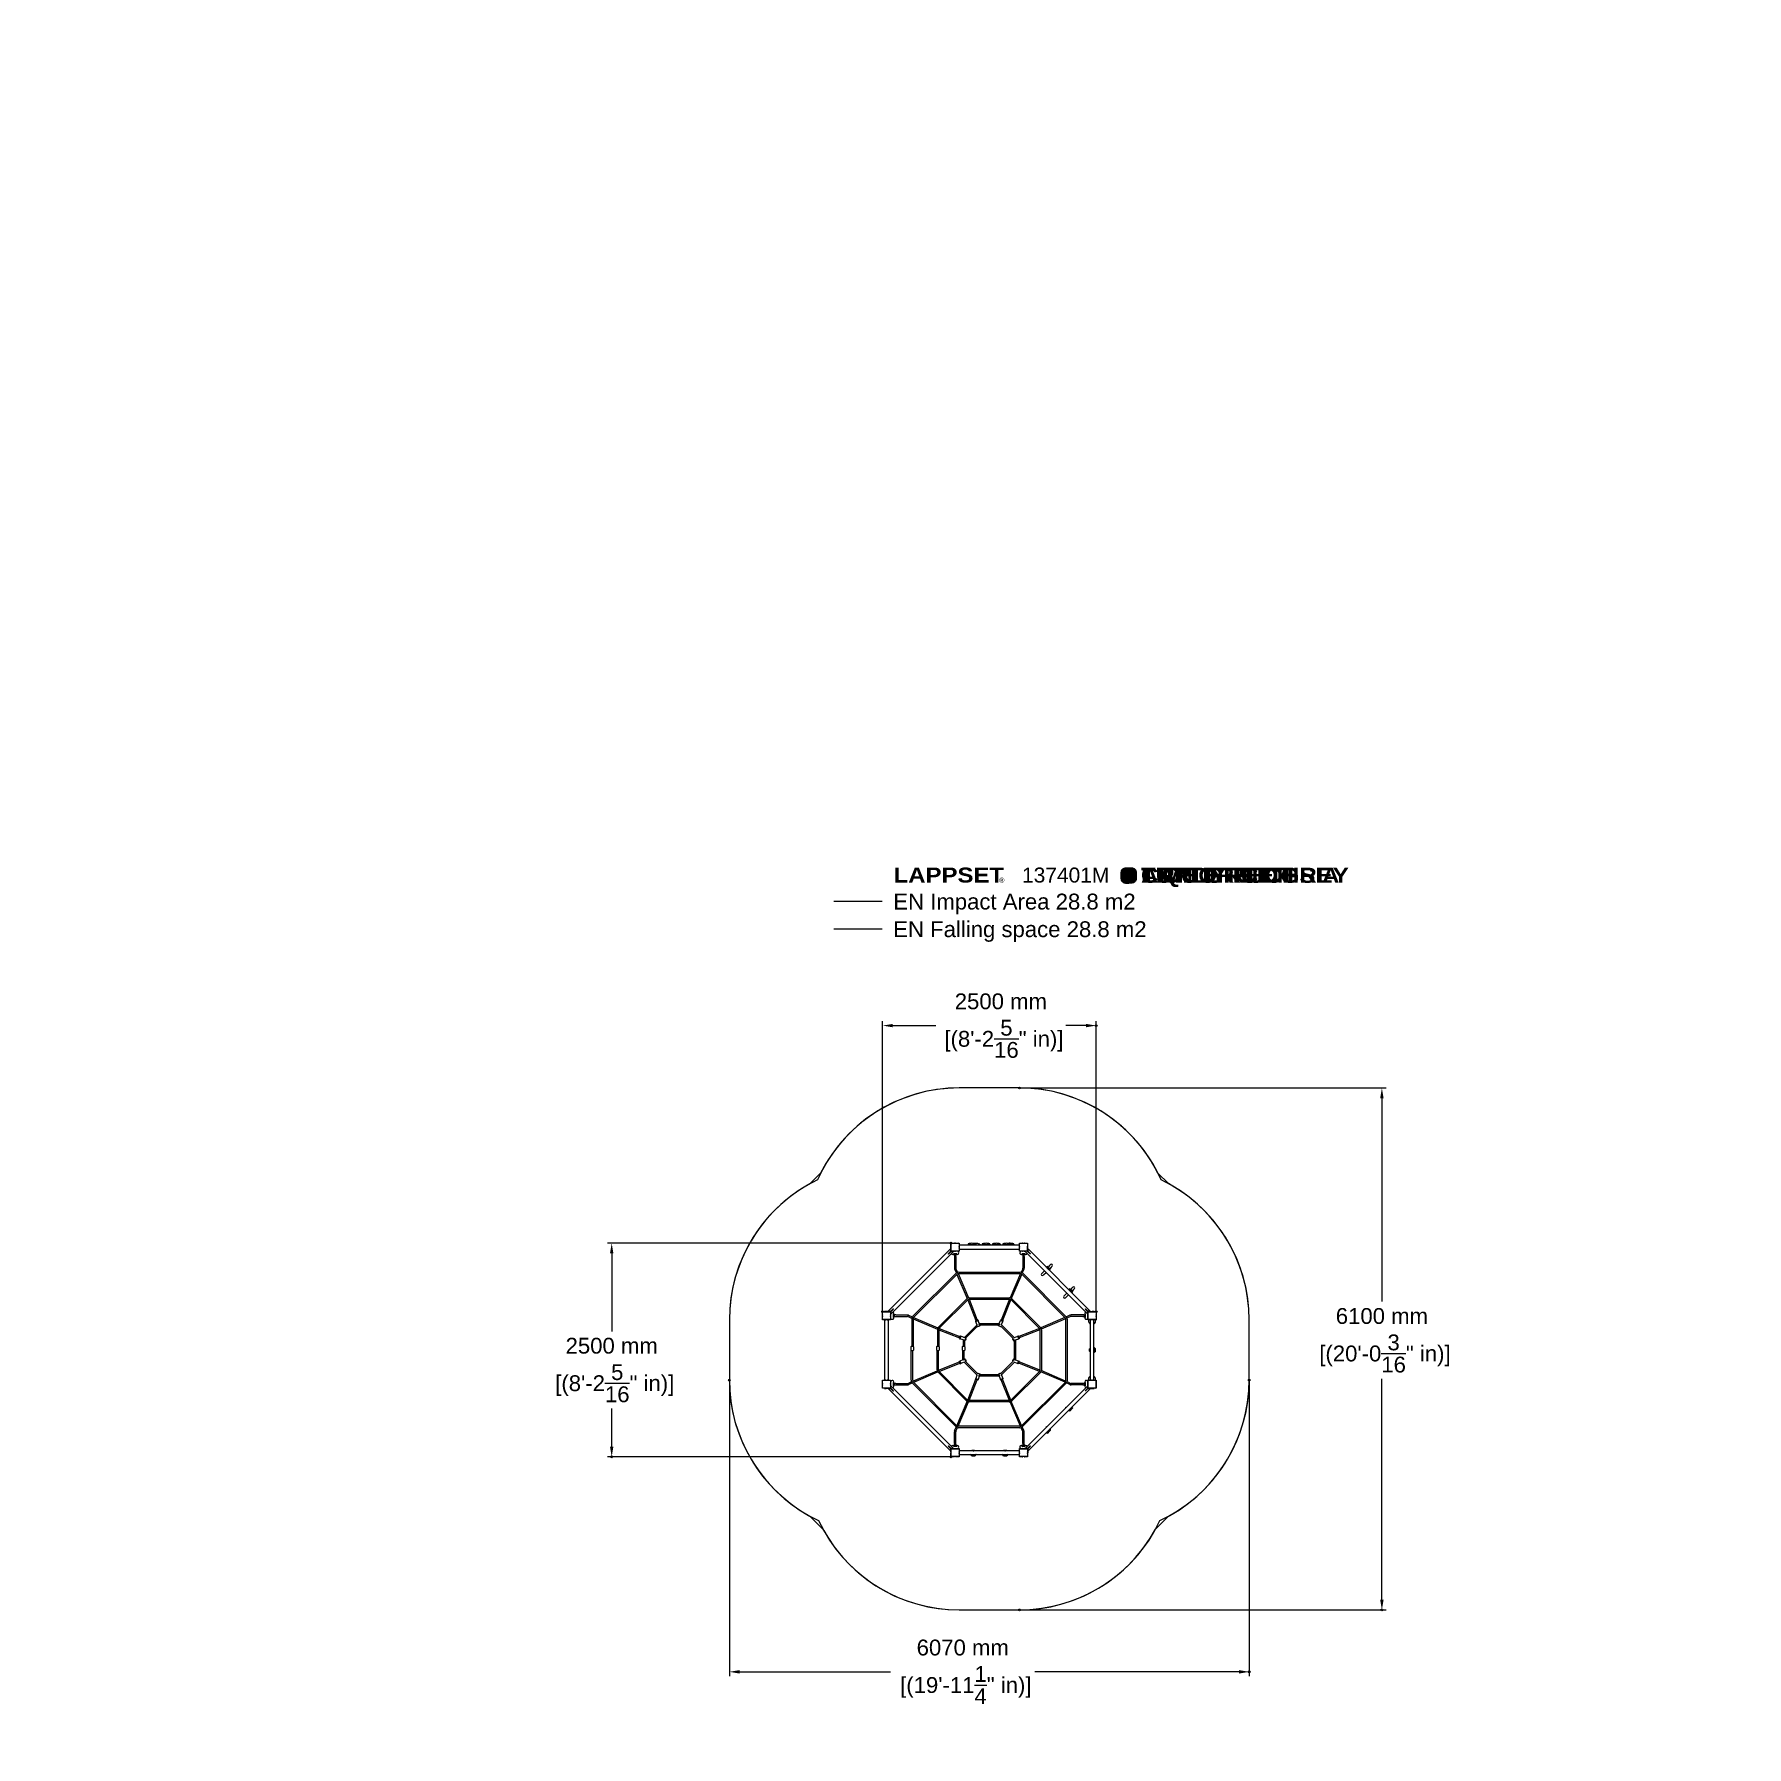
# Model space of a CAD drawing. Extents: x -11140 to 8860, y -4637 to 15363.
import ezdxf

# ---------------------------------------------------------------- set-up
doc = ezdxf.new("R2010")
doc.units = 0
doc.header["$LTSCALE"] = 5
doc.header["$PDMODE"] = 33
doc.header["$PDSIZE"] = 20
for name, color, linetype in [('Lg_txt', 4, 'CONTINUOUS'), ('PRODUCT', 3, 'CONTINUOUS'), ('REFERENCE', 9, 'Continuous'), ('REVIEW_REQUIRED', 30, 'Continuous'), ('SAFETY_ZONE', 1, 'Continuous')]:
    doc.layers.add(name, color=color, linetype=linetype)
doc.styles.add('LG1', font='arial.ttf', dxfattribs={"height": 185})
doc.styles.add('LG2', font='', dxfattribs={"height": 185})
doc.styles.add('LG3', font='simplex.shx')
doc.styles.get('LG2').set_extended_font_data('Arial Black', bold=True)
doc.dimstyles.new('LG_DIM', dxfattribs={"dimtxt": 185, "dimasz": 120, "dimexe": 50, "dimexo": 1, "dimgap": 50, "dimtad": 1, "dimdec": 0, "dimrnd": 10, "dimtxsty": 'LG1', "dimcen": 2.5, "dimclrt": 4, "dimadec": 4, "dimazin": 3, "dimtfac": 1, "dimtdec": 0, "dimtmove": 0, "dimatfit": 3})

msp = doc.modelspace()

# ---------------------------------------------------------------- texts
at = {"layer": 'REVIEW_REQUIRED', "style": 'LG1'}
msp.add_text('EN Impact Area 28.8 m2', height=185, dxfattribs=at).set_placement((-1106.8, 5141))
at = {"layer": 'REVIEW_REQUIRED', "color": 83, "style": 'LG1'}
msp.add_text('EN Falling space 28.8 m2 ', height=185, dxfattribs=at).set_placement((-1107.9, 4818.3))

# ---------------------------------------------------------------- blocks, each defined once
blk = doc.blocks.new('prodnum')
at = {"layer": 'REVIEW_REQUIRED'}
for s, height, style, p in [('LAPPSET', 175, 'LG2', (0, 0)), ('®', 60, 'LG1', (1233, -2))]:
    blk.add_text(s, height=height, dxfattribs=dict(at, style=style)).set_placement(p)
at = {"layer": 'REVIEW_REQUIRED', "style": 'LG1'}
blk.add_attdef('PRODNUM', (1500, 0), '', height=175, dxfattribs=at)
blk = doc.blocks.new('*D4')
at = {"layer": 'REFERENCE', "color": 0, "transparency": 16777216}
for p in [(-3022, -356), (3050, -355), (3050, -3762)]:
    blk.add_point(p, dxfattribs=at)
at = {"layer": 'REVIEW_REQUIRED', "color": 0, "lineweight": -2, "transparency": 16777216}
for p, q in [((-3022, -357), (-3022, -3812)), ((3050, -356), (3050, -3812)), ((-2902, -3762), (-1139, -3762)), ((2930, -3762), (547, -3762))]:
    blk.add_line(p, q, dxfattribs=at)
at = {"layer": 'REVIEW_REQUIRED', "color": 0, "transparency": 16777216}
for points in [[(-2902, -3742), (-2902, -3782), (-3022, -3762)], [(2930, -3742), (2930, -3782), (3050, -3762)]]:
    blk.add_solid(points, dxfattribs=at)
at = {"layer": 'REVIEW_REQUIRED', "color": 4, "transparency": 16777216, "insert": (-296, -3762), "char_height": 185, "attachment_point": 5, "style": 'LG1'}
blk.add_mtext('\\A1;6070 mm\\P [(19\'-11{\\H1.000000x;\\S1/4;}" in)]', dxfattribs=at)
blk = doc.blocks.new('*D5')
at = {"layer": 'REFERENCE', "color": 0, "transparency": 16777216}
for p in [(366, 3057), (367, -3039), (4599, -3039)]:
    blk.add_point(p, dxfattribs=at)
at = {"layer": 'REVIEW_REQUIRED', "color": 0, "lineweight": -2, "transparency": 16777216}
for p, q in [((367, 3057), (4649, 3057)), ((4599, 2937), (4599, 562)), ((4599, -2919), (4599, -341)), ((368, -3039), (4649, -3039))]:
    blk.add_line(p, q, dxfattribs=at)
at = {"layer": 'REVIEW_REQUIRED', "color": 0, "transparency": 16777216}
for points in [[(4579, 2937), (4619, 2937), (4599, 3057)], [(4579, -2919), (4619, -2919), (4599, -3039)]]:
    blk.add_solid(points, dxfattribs=at)
at = {"layer": 'REVIEW_REQUIRED', "color": 4, "transparency": 16777216, "insert": (4599, 110), "char_height": 185, "attachment_point": 5, "style": 'LG1'}
blk.add_mtext('\\A1;6100 mm\\P [(20\'-0{\\H1.000000x;\\S3/16;}" in)]', dxfattribs=at)
blk = doc.blocks.new('*D6')
at = {"layer": 'REFERENCE', "color": 0, "transparency": 16777216}
for p in [(1262, 3785), (-1233, 444), (1262, 444)]:
    blk.add_point(p, dxfattribs=at)
at = {"layer": 'REVIEW_REQUIRED', "color": 0, "lineweight": -2, "transparency": 16777216}
for p, q in [((-1233, 445), (-1233, 3835)), ((1262, 445), (1262, 3835)), ((-1113, 3785), (-610, 3785)), ((1142, 3785), (908, 3785))]:
    blk.add_line(p, q, dxfattribs=at)
at = {"layer": 'REVIEW_REQUIRED', "color": 0, "transparency": 16777216}
for points in [[(-1113, 3805), (-1113, 3765), (-1233, 3785)], [(1142, 3805), (1142, 3765), (1262, 3785)]]:
    blk.add_solid(points, dxfattribs=at)
at = {"layer": 'REVIEW_REQUIRED', "color": 4, "transparency": 16777216, "insert": (149, 3785), "char_height": 185, "attachment_point": 5, "style": 'LG1'}
blk.add_mtext('\\A1;2500 mm\\P [(8\'-2{\\H1.000000x;\\S5/16;}" in)]', dxfattribs=at)
blk = doc.blocks.new('*D7')
at = {"layer": 'REFERENCE', "color": 0, "transparency": 16777216}
for p in [(-433, 1244), (-4396, -1251), (-433, -1251)]:
    blk.add_point(p, dxfattribs=at)
at = {"layer": 'REVIEW_REQUIRED', "color": 0, "lineweight": -2, "transparency": 16777216}
for p, q in [((-434, 1244), (-4446, 1244)), ((-4396, 1124), (-4396, 213)), ((-4396, -1131), (-4396, -687)), ((-434, -1251), (-4446, -1251))]:
    blk.add_line(p, q, dxfattribs=at)
at = {"layer": 'REVIEW_REQUIRED', "color": 0, "transparency": 16777216}
for points in [[(-4416, 1124), (-4376, 1124), (-4396, 1244)], [(-4416, -1131), (-4376, -1131), (-4396, -1251)]]:
    blk.add_solid(points, dxfattribs=at)
at = {"layer": 'REVIEW_REQUIRED', "color": 4, "transparency": 16777216, "insert": (-4396, -237), "char_height": 185, "attachment_point": 5, "style": 'LG1'}
blk.add_mtext('\\A1;2500 mm\\P [(8\'-2{\\H1.000000x;\\S5/16;}" in)]', dxfattribs=at)
blk = doc.blocks.new('Variteemalayerit')
at = {"layer": 'REVIEW_REQUIRED', "true_color": 0x851f83}
h = blk.add_hatch(color=216, dxfattribs=at)
h.dxf.hatch_style = 1
edge = h.paths.add_edge_path()
edge.add_line((2695, 137), (2695, 212))
edge.add_arc((2745, 212), 50, 90, 180, ccw=False)
edge.add_line((2745, 262), (2820, 262))
edge.add_arc((2820, 212), 50, 0, 90, ccw=False)
edge.add_line((2870, 212), (2870, 137))
edge.add_arc((2820, 137), 50, 270, 360, ccw=False)
edge.add_line((2820, 87), (2745, 87))
edge.add_arc((2745, 137), 50, 180, 270, ccw=False)
at = {"layer": 'REVIEW_REQUIRED', "true_color": 0xb1c72c}
h = blk.add_hatch(color=62, dxfattribs=at)
h.dxf.hatch_style = 1
edge = h.paths.add_edge_path()
edge.add_line((2695, 137), (2695, 212))
edge.add_arc((2745, 212), 50, 90, 180, ccw=False)
edge.add_line((2745, 262), (2820, 262))
edge.add_arc((2820, 212), 50, 0, 90, ccw=False)
edge.add_line((2870, 212), (2870, 137))
edge.add_arc((2820, 137), 50, 270, 360, ccw=False)
edge.add_line((2820, 87), (2745, 87))
edge.add_arc((2745, 137), 50, 180, 270, ccw=False)
at = {"layer": 'REVIEW_REQUIRED', "true_color": 0xc00000}
h = blk.add_hatch(color=12, dxfattribs=at)
h.dxf.hatch_style = 1
edge = h.paths.add_edge_path()
edge.add_line((2695, 137), (2695, 212))
edge.add_arc((2745, 212), 50, 90, 180, ccw=False)
edge.add_line((2745, 262), (2820, 262))
edge.add_arc((2820, 212), 50, 0, 90, ccw=False)
edge.add_line((2870, 212), (2870, 137))
edge.add_arc((2820, 137), 50, 270, 360, ccw=False)
edge.add_line((2820, 87), (2745, 87))
edge.add_arc((2745, 137), 50, 180, 270, ccw=False)
at = {"layer": 'REVIEW_REQUIRED', "true_color": 0x2884ba}
h = blk.add_hatch(color=142, dxfattribs=at)
h.dxf.hatch_style = 1
edge = h.paths.add_edge_path()
edge.add_line((2695, 174), (2870, 174))
edge.add_line((2870, 174), (2870, 212))
edge.add_arc((2820, 212), 50, 0, 90)
edge.add_line((2820, 262), (2745, 262))
edge.add_arc((2745, 212), 50, 90, 180)
edge.add_line((2695, 212), (2695, 174))
at = {"layer": 'REVIEW_REQUIRED', "true_color": 0x9ca2aa}
h = blk.add_hatch(color=253, dxfattribs=at)
h.dxf.hatch_style = 1
edge = h.paths.add_edge_path()
edge.add_line((2695, 137), (2695, 212))
edge.add_arc((2745, 212), 50, 90, 180, ccw=False)
edge.add_line((2745, 262), (2820, 262))
edge.add_arc((2820, 212), 50, 0, 90, ccw=False)
edge.add_line((2870, 212), (2870, 137))
edge.add_arc((2820, 137), 50, 270, 360, ccw=False)
edge.add_line((2820, 87), (2745, 87))
edge.add_arc((2745, 137), 50, 180, 270, ccw=False)
at = {"layer": 'REVIEW_REQUIRED'}
h = blk.add_hatch(color=250, dxfattribs=at)
h.dxf.hatch_style = 1
edge = h.paths.add_edge_path()
edge.add_arc((2783, 174), 50.2, 0, 360)
h = blk.add_hatch(color=250, dxfattribs=at)
h.dxf.hatch_style = 1
edge = h.paths.add_edge_path()
edge.add_arc((2783, 174), 50.2, 0, 360)
h = blk.add_hatch(color=35, dxfattribs=at)
h.dxf.hatch_style = 1
edge = h.paths.add_edge_path()
edge.add_arc((2783, 174), 50.2, 0, 360)
h = blk.add_hatch(color=35, dxfattribs=at)
h.dxf.hatch_style = 1
edge = h.paths.add_edge_path()
edge.add_arc((2783, 174), 50.2, 0, 360)
h = blk.add_hatch(color=252, dxfattribs=at)
h.dxf.hatch_style = 1
edge = h.paths.add_edge_path()
edge.add_arc((2783, 174), 50.2, 0, 360)
at = {"layer": 'REVIEW_REQUIRED', "true_color": 0xfbb81c}
h = blk.add_hatch(color=40, dxfattribs=at)
h.dxf.hatch_style = 1
edge = h.paths.add_edge_path()
edge.add_line((2695, 174), (2695, 137))
edge.add_arc((2745, 137), 50, 180, 270)
edge.add_line((2745, 87), (2783, 87))
edge.add_line((2783, 87), (2783, 174))
edge.add_line((2783, 174), (2695, 174))
at = {"layer": 'REVIEW_REQUIRED', "true_color": 0x851f83}
h = blk.add_hatch(color=216, dxfattribs=at)
h.dxf.hatch_style = 1
edge = h.paths.add_edge_path()
edge.add_line((2870, 174), (2870, 137))
edge.add_arc((2820, 137), 50, 270, 360, ccw=False)
edge.add_line((2820, 87), (2783, 87))
edge.add_line((2783, 87), (2783, 174))
edge.add_line((2783, 174), (2870, 174))
at = {"layer": 'REVIEW_REQUIRED', "color": 62, "true_color": 0xb1c72c}
blk.add_lwpolyline([(2695, 137), (2695, 212, -0.414214), (2745, 262), (2820, 262, -0.414214), (2870, 212), (2870, 137, -0.414214), (2820, 87), (2745, 87, -0.414214)], format="xyb", close=True, dxfattribs=at)
at = {"layer": 'REVIEW_REQUIRED', "color": 12, "true_color": 0xc71712}
blk.add_lwpolyline([(2695, 137), (2695, 212, -0.414214), (2745, 262), (2820, 262, -0.414214), (2870, 212), (2870, 137, -0.414214), (2820, 87), (2745, 87, -0.414214)], format="xyb", close=True, dxfattribs=at)
at = {"layer": 'REVIEW_REQUIRED', "color": 253, "true_color": 0x9ca2aa}
blk.add_lwpolyline([(2695, 137), (2695, 212, -0.414214), (2745, 262), (2820, 262, -0.414214), (2870, 212), (2870, 137, -0.414214), (2820, 87), (2745, 87, -0.414214)], format="xyb", close=True, dxfattribs=at)
at = {"layer": 'REVIEW_REQUIRED', "color": 216, "true_color": 0x851f83}
for points in [[(2695, 137), (2695, 212, -0.414214), (2745, 262), (2820, 262, -0.414214), (2870, 212), (2870, 137, -0.414214), (2820, 87), (2745, 87, -0.414214)], [(2870, 174), (2870, 137, -0.414214), (2820, 87), (2783, 87), (2783, 174)]]:
    blk.add_lwpolyline(points, format="xyb", close=True, dxfattribs=at)
at = {"layer": 'REVIEW_REQUIRED', "color": 142, "true_color": 0x2884ba}
blk.add_lwpolyline([(2695, 174), (2870, 174), (2870, 212, 0.414214), (2820, 262), (2745, 262, 0.414214), (2695, 212)], format="xyb", close=True, dxfattribs=at)
at = {"layer": 'REVIEW_REQUIRED', "color": 40, "true_color": 0xfbb81c}
blk.add_lwpolyline([(2695, 174), (2695, 137, 0.414214), (2745, 87), (2783, 87), (2783, 174)], format="xyb", close=True, dxfattribs=at)
at = {"layer": 'REVIEW_REQUIRED', "color": 250}
blk.add_circle((2783, 174), 50.2, dxfattribs=at)
blk.add_circle((2783, 174), 50.2, dxfattribs=at)
at = {"layer": 'REVIEW_REQUIRED', "color": 35}
blk.add_circle((2783, 174), 50.2, dxfattribs=at)
blk.add_circle((2783, 174), 50.2, dxfattribs=at)
at = {"layer": 'REVIEW_REQUIRED', "color": 252}
blk.add_circle((2783, 174), 50.2, dxfattribs=at)
at = {"layer": 'REVIEW_REQUIRED', "invisible_edges": 15}
for points in [[(-10000, -10000, -5), (10000, -10000, -5), (10000, 10000, -5), (-10000, 10000, -5)], [(10000, 10000, -5), (10000, 10000, -2000), (-10000, 10000, -2000), (-10000, 10000, -5)], [(-10000, 10000, -2000), (-10000, 10000, -5), (-10000, -10000, -5), (-10000, -10000, -2000)], [(10000, -10000, -2000), (10000, -10000, -5), (10000, 10000, -5), (10000, 10000, -2000)], [(-10000, -10000, -5), (-10000, -10000, -2000), (10000, -10000, -2000), (10000, -10000, -5)]]:
    blk.add_3dface(points, dxfattribs=at)
at = {"layer": 'REVIEW_REQUIRED', "color": 142, "true_color": 0x2884ba, "insert": (2926, 265), "char_height": 175, "attachment_point": 1, "style": 'LG3'}
blk.add_mtext_dynamic_manual_height_columns('{\\fArial Black|b0|i0|c0|p34;TUTTIFRUTTI}', width=3485.89, gutter_width=12.5, heights=[-178], dxfattribs=at)
at = {"layer": 'REVIEW_REQUIRED', "color": 12, "true_color": 0xc71712, "insert": (2926, 265), "char_height": 175, "attachment_point": 1, "style": 'LG3'}
blk.add_mtext_dynamic_manual_height_columns('{\\fArial Black|b0|i0|c0|p34;APPLE RED}', width=3485.89, gutter_width=12.5, heights=[-175], dxfattribs=at)
at = {"layer": 'REVIEW_REQUIRED', "color": 216, "true_color": 0x851f83, "insert": (2926, 265), "char_height": 175, "attachment_point": 1, "style": 'LG3'}
blk.add_mtext_dynamic_manual_height_columns('{\\fArial Black|b0|i0|c0|p34;CANDY FUCHSIA}', width=3485.89, gutter_width=12.5, heights=[-181], dxfattribs=at)
at = {"layer": 'REVIEW_REQUIRED', "color": 62, "true_color": 0xb1c72c, "insert": (2926, 265), "char_height": 175, "attachment_point": 1, "style": 'LG3'}
blk.add_mtext_dynamic_manual_height_columns('{\\fArial Black|b0|i0|c0|p34;LIME GREEN}', width=3485.89, gutter_width=12.5, heights=[-181], dxfattribs=at)
at = {"layer": 'REVIEW_REQUIRED', "color": 253, "true_color": 0x9ca2aa, "insert": (2926, 265), "char_height": 175, "attachment_point": 1, "style": 'LG3'}
blk.add_mtext_dynamic_manual_height_columns('{\\fArial Black|b0|i0|c0|p34;LIQUORICE GREY}', width=3485.89, gutter_width=12.5, heights=[-198], dxfattribs=at)

# ---------------------------------------------------------------- dimensions: what is measured, and where the dimension line sits
at = {"layer": 'REVIEW_REQUIRED'}
for base, p1, p2, picture, middle in [((1261.8, 3785.2), (-1233.2, 444.4), (1261.8, 444.4), '*D6', (149, 3785.2)), ((3050.1, -3761.6), (-3021.5, -355.6), (3050.1, -354.6), '*D4', (-296.3, -3761.6))]:
    dim = msp.add_linear_dim(base=base, p1=p1, p2=p2, dimstyle='LG_DIM', dxfattribs=at)
    dim.commit()
    dim.dimension.update_dxf_attribs({"geometry": picture, "text_midpoint": middle, "dimtype": 160})
for base, p1, p2, picture, middle in [((4599.396, -3038.914), (365.8089, 3056.5891), (366.8089, -3038.914), '*D5', (4599.396, 110.0486)), ((-4396.1, -1250.6), (-433.2, 1244.4), (-433.2, -1250.6), '*D7', (-4396.1, -237.1))]:
    dim = msp.add_linear_dim(base=base, p1=p1, p2=p2, angle=90, dimstyle='LG_DIM', dxfattribs=at)
    dim.commit()
    dim.dimension.update_dxf_attribs({"geometry": picture, "text_midpoint": middle, "dimtype": 160})

# ---------------------------------------------------------------- linework, layer by layer
at = {"layer": 'PRODUCT', "linetype": 'Continuous', "lineweight": 0}
for p, q in [((-436.7, 1220.4), (-433.7, 1220.4)), ((-436.7, 1220.4), (-436.7, 1200.4)), ((-436.7, 1151.6), (-436.7, 1200.4)), ((-433.7, 1244.9), (-397.2, 1244.9)), ((-433.7, 1208.4), (-433.7, 1244.9)), ((-433.7, 1200.4), (-433.7, 1220.4)), ((-433.7, 1151.6), (-433.7, 1200.4)), ((-432.7, 1158.9), (-432.7, 1235.9)), ((-424.7, 1243.9), (-347.7, 1243.9)), ((-375.2, 1244.9), (-338.7, 1244.9)), ((-339.7, 1235.9), (-339.7, 1158.9)), ((-338.7, 1244.9), (-338.7, 1208.4)), ((365.8, 1219.9), (-338.2, 1219.9)), ((-338.2, 1219.9), (-338.2, 1174.9)), ((-234.2, 1232.7), (-234.2, 1229.9)), ((-231.2, 1226.9), (-195.7, 1226.9)), ((-195.7, 1226.9), (-147.2, 1226.9)), ((-154.4, 1225.4), (-143.2, 1225.4)), ((-144.2, 1232.7), (-144.2, 1229.9)), ((-143.2, 1225.4), (-101.2, 1225.4)), ((-98.2, 1231.2), (-98.2, 1228.4)), ((-68.2, 1232.7), (-68.2, 1229.9)), ((-65.2, 1226.9), (-29.7, 1226.9)), ((-29.7, 1226.9), (18.8, 1226.9)), ((21.8, 1232.7), (21.8, 1229.9)), ((51.8, 1232.7), (51.8, 1229.9)), ((54.8, 1226.9), (90.3, 1226.9)), ((90.3, 1226.9), (138.8, 1226.9)), ((141.8, 1232.7), (141.8, 1229.9)), ((171.8, 1232.7), (171.8, 1229.9)), ((171.8, 1229.9), (171.8, 1228.4)), ((174.8, 1226.9), (217.6, 1226.9)), ((174.8, 1225.4), (182.1, 1225.4)), ((217.6, 1226.9), (258.8, 1226.9)), ((258.8, 1226.9), (298.8, 1226.9)), ((261.8, 1232.7), (261.8, 1229.9)), ((301.8, 1232.7), (301.8, 1229.9)), ((365.8, 1174.9), (365.8, 1219.9)), ((366.3, 1244.9), (402.8, 1244.9)), ((366.3, 1208.4), (366.3, 1244.9)), ((367.3, 1158.9), (367.3, 1235.9)), ((375.3, 1243.9), (452.3, 1243.9)), ((424.8, 1244.9), (461.3, 1244.9)), ((460.3, 1235.9), (460.3, 1158.9)), ((461.3, 1244.9), (461.3, 1208.4)), ((464.4, 1220.4), (461.4, 1220.4)), ((461.4, 1220.4), (461.4, 1200.4)), ((461.4, 1151.6), (461.4, 1200.4)), ((464.4, 1200.4), (464.4, 1220.4)), ((464.4, 1151.6), (464.4, 1200.4)), ((-1161.6, 453.7), (-442.8, 1172.5)), ((-408.7, 1143), (-1132.1, 419.6)), ((-438.7, 1148.4), (-466, 1121.1)), ((-466, 1121.1), (-462.5, 1117.5)), ((-464.9, 1122.1), (-462.8, 1120)), ((-462.8, 1120), (-459.3, 1123.5)), ((-462.5, 1117.5), (-432.8, 1147.2)), ((-459.3, 1123.5), (-435.4, 1147.4)), ((-438.7, 1148.4), (-437.5, 1149.5)), ((-436.7, 1172.2), (-437.2, 1172.2)), ((-437.2, 1166.8), (-437.2, 1151.9)), ((-433.7, 1149.9), (-433.7, 1186.4)), ((-397.2, 1149.9), (-433.7, 1149.9)), ((-429.3, 1148.6), (-414.4, 1148.6)), ((-428.3, 1149.2), (-423.9, 1149.2)), ((-347.7, 1150.9), (-424.7, 1150.9)), ((-423.7, 1149.9), (-424.1, 1148.6)), ((-366.4, 1119.9), (-405.9, 1119.9)), ((-397.6, 1107), (-397.7, 1110.9)), ((-386.2, 1107), (-397.6, 1107)), ((-375.2, 1149.9), (-397.2, 1149.9)), ((-394.2, 1103), (-394.2, 1107)), ((-394.2, 1103), (-394.2, 1088.9)), ((-394.2, 1088.9), (-394.2, 954.1)), ((-390.9, 1112), (-390.9, 1112)), ((-386.2, 1110.9), (-386.2, 1107)), ((-386.2, 1107), (-386.2, 1110.9)), ((-374.8, 1107), (-386.2, 1107)), ((-378.2, 1103), (-378.2, 1107)), ((-378.2, 1088.9), (-378.2, 1103)), ((-378.2, 1088.9), (-378.2, 954.1)), ((-338.7, 1149.9), (-375.2, 1149.9)), ((-374.8, 1107), (-374.6, 1110.9)), ((-348.7, 1149.9), (-345.4, 1140.4)), ((-338.7, 1186.4), (-338.7, 1149.9)), ((-338.2, 1174.9), (365.8, 1174.9)), ((366.3, 1149.9), (366.3, 1186.4)), ((402.8, 1149.9), (366.3, 1149.9)), ((376.3, 1149.9), (373.1, 1140.4)), ((452.3, 1150.9), (375.3, 1150.9)), ((433.6, 1119.9), (394.1, 1119.9)), ((402.4, 1107), (402.3, 1110.9)), ((413.8, 1107), (402.4, 1107)), ((424.8, 1149.9), (402.8, 1149.9)), ((405.8, 1103), (405.8, 1107)), ((405.8, 1103), (405.8, 1088.9)), ((405.8, 1088.9), (405.8, 954.1)), ((409.1, 1112), (409.1, 1112)), ((413.8, 1110.9), (413.8, 1107)), ((413.8, 1107), (413.8, 1110.9)), ((425.2, 1107), (413.8, 1107)), ((421.8, 1103), (421.8, 1107)), ((421.8, 1088.9), (421.8, 1103)), ((421.8, 1088.9), (421.8, 954.1)), ((461.3, 1149.9), (424.8, 1149.9)), ((425.2, 1107), (425.4, 1110.9)), ((1159.5, 419.9), (436.1, 1143.3)), ((456.6, 1149), (441.7, 1149)), ((451.3, 1149.9), (451.7, 1149)), ((489.8, 1117.9), (460.2, 1147.5)), ((461.3, 1186.4), (461.3, 1149.9)), ((487, 1123.5), (463.1, 1147.4)), ((464.5, 1167.2), (464.5, 1152.3)), ((466, 1148.7), (465.2, 1149.5)), ((466, 1148.7), (493.4, 1121.4)), ((470.2, 1172.8), (1189, 454.1)), ((487, 1123.5), (490.5, 1120)), ((493.4, 1121.4), (489.8, 1117.9)), ((492.6, 1122.1), (490.5, 1120)), ((-879.8, 389.8), (-371.8, 893.8)), ((-868.6, 378.4), (-360.6, 882.4)), ((-390.8, 939.5), (-370.9, 897.3)), ((-376.4, 946.3), (-356.5, 904.1)), ((-363.3, 879.7), (-242.8, 598.3)), ((-349.7, 888.6), (-228.1, 604.6)), ((-343.7, 905.4), (375.4, 905.4)), ((-343.7, 889.4), (375.4, 889.4)), ((377.7, 889.3), (255.9, 605)), ((392.2, 882.5), (271.1, 599.6)), ((404.1, 946.3), (384.3, 904.4)), ((392.4, 882.3), (898.9, 371.8)), ((418.5, 939.5), (398.8, 897.8)), ((403.8, 893.5), (910.2, 383.1)), ((634.4, 898), (623.4, 887)), ((634.4, 898), (657.9, 921.5)), ((641.8, 868.6), (652.8, 879.6)), ((652.8, 879.6), (676.3, 903.1)), ((681.8, 961.9), (685.8, 966)), ((681.8, 961.9), (689.1, 954.6)), ((688, 958.4), (681.8, 961.9)), ((690.7, 970.8), (685.8, 966)), ((699.2, 962.7), (699.2, 962.7)), ((718.9, 982.5), (700.7, 964.3)), ((709.5, 934.3), (716.8, 927)), ((716.8, 927), (713.2, 933.1)), ((716.8, 927), (720.8, 931)), ((717.6, 944.4), (717.6, 944.4)), ((729.9, 993.4), (718.9, 982.5)), ((737.3, 964.1), (719.1, 945.9)), ((725.7, 935.9), (720.8, 931)), ((737.3, 964.1), (748.3, 975)), ((-220.1, 605.4), (250.4, 605.4)), ((896, 636.3), (885.1, 625.4)), ((896, 636.3), (919.5, 659.8)), ((903.4, 607), (914.4, 618)), ((914.4, 618), (937.9, 641.5)), ((943.4, 700.3), (947.4, 704.3)), ((943.4, 700.3), (950.7, 693)), ((949.6, 696.7), (943.4, 700.3)), ((952.3, 709.2), (947.4, 704.3)), ((960.8, 701.1), (960.8, 701.1)), ((980.5, 720.8), (962.4, 702.7)), ((971.1, 672.6), (978.4, 665.3)), ((978.4, 665.3), (974.8, 671.5)), ((978.4, 665.3), (982.4, 669.4)), ((979.2, 682.7), (979.2, 682.7)), ((991.5, 731.8), (980.5, 720.8)), ((998.9, 702.4), (980.8, 684.3)), ((987.3, 674.2), (982.4, 669.4)), ((998.9, 702.4), (1009.9, 713.4)), ((-1233.7, 444.9), (-1197.2, 444.9)), ((-1233.7, 408.4), (-1233.7, 444.9)), ((-1232.7, 358.9), (-1232.7, 435.9)), ((-1224.7, 443.9), (-1147.7, 443.9)), ((-1209.2, 447.9), (-1209.2, 444.9)), ((-1189.2, 447.9), (-1209.2, 447.9)), ((-1209.2, 444.9), (-1189.2, 444.9)), ((-1140.4, 447.9), (-1189.2, 447.9)), ((-1140.4, 444.9), (-1189.2, 444.9)), ((-1175.2, 444.9), (-1138.7, 444.9)), ((-1161.7, 447.9), (-1161.7, 449.9)), ((-1161.6, 449.9), (-1161.7, 449.9)), ((-1161.7, 444.9), (-1161.7, 444.9)), ((-1156, 448.1), (-1141.1, 448.1)), ((-1139.7, 435.9), (-1139.7, 358.9)), ((-1138.7, 444.9), (-1138.7, 408.4)), ((-1138.7, 434.9), (-1137.8, 435.2)), ((-1138.7, 408.4), (-1138.7, 386.4)), ((-1137.5, 449.5), (-1138.3, 448.8)), ((-1137.8, 440.2), (-1137.8, 425.3)), ((-1137.5, 449.5), (-1110.2, 476.9)), ((-1106.6, 473.3), (-1136.3, 443.7)), ((-1112.3, 470.5), (-1136.2, 446.6)), ((-1112.3, 470.5), (-1108.8, 474)), ((-1110.9, 476.2), (-1108.8, 474)), ((-1110.2, 476.9), (-1106.6, 473.3)), ((-1108.7, 417.1), (-1108.7, 377.7)), ((-1095.7, 408.8), (-1099.7, 408.9)), ((-1095.7, 408.8), (-1095.7, 397.4)), ((-1091.7, 405.4), (-1095.7, 405.4)), ((-1077.7, 405.4), (-1091.7, 405.4)), ((-1077.7, 405.4), (-942.9, 405.4)), ((-928.2, 402.1), (-886.1, 382.1)), ((-579.8, 264.8), (-248.3, 593.8)), ((-568.6, 253.5), (-237, 582.4)), ((-236.6, 582.8), (-141.5, 340.5)), ((-221.9, 589.3), (-126.6, 346.4)), ((-220.1, 589.4), (250.4, 589.4)), ((249.7, 589.4), (154.3, 346.4)), ((264.9, 584.5), (169.2, 340.5)), ((267.5, 582.3), (598.9, 248.2)), ((278.8, 593.5), (610.2, 259.5)), ((955.9, 402.1), (913.7, 382.1)), ((1105.4, 405.4), (970.6, 405.4)), ((1119.4, 405.4), (1105.4, 405.4)), ((1119.4, 405.4), (1123.4, 405.4)), ((1123.4, 408.8), (1127.4, 408.9)), ((1123.4, 397.4), (1123.4, 408.8)), ((1128.4, 402.1), (1128.4, 402.1)), ((1137.5, 477.2), (1134, 473.7)), ((1134, 473.7), (1163.6, 444)), ((1136.3, 377.7), (1136.3, 417.1)), ((1138.6, 476.2), (1136.5, 474)), ((1136.5, 474), (1140, 470.5)), ((1164.9, 449.9), (1137.5, 477.2)), ((1140, 470.5), (1163.9, 446.6)), ((1164.9, 449.9), (1166, 448.8)), ((1165.1, 440.5), (1165.1, 425.6)), ((1166.3, 434.9), (1165.1, 435.3)), ((1166.3, 444.9), (1202.8, 444.9)), ((1166.3, 408.4), (1166.3, 444.9)), ((1166.3, 386.4), (1166.3, 408.4)), ((1167.3, 358.9), (1167.3, 435.9)), ((1168.1, 447.9), (1216.9, 447.9)), ((1168.1, 444.9), (1216.9, 444.9)), ((1183.3, 448.4), (1168.4, 448.4)), ((1175.3, 443.9), (1252.3, 443.9)), ((1236.9, 447.9), (1216.9, 447.9)), ((1216.9, 444.9), (1236.9, 444.9)), ((1224.8, 444.9), (1261.3, 444.9)), ((1236.9, 447.9), (1236.9, 444.9)), ((1260.3, 435.9), (1260.3, 358.9)), ((1261.3, 444.9), (1261.3, 408.4)), ((-1233.7, 349.9), (-1233.7, 386.4)), ((-1197.2, 349.9), (-1233.7, 349.9)), ((-1147.7, 350.9), (-1224.7, 350.9)), ((-1163.7, 349.4), (-1208.7, 349.4)), ((-1208.7, 349.4), (-1208.7, -354.6)), ((-1138.7, 349.9), (-1175.2, 349.9)), ((-1163.7, -354.6), (-1163.7, 349.4)), ((-1138.7, 386.4), (-1138.7, 349.9)), ((-1138.7, 359.9), (-1129.2, 356.6)), ((-1100.7, 392.6), (-1100.7, 392.6)), ((-1095.7, 397.4), (-1099.7, 397.4)), ((-1099.7, 397.4), (-1095.7, 397.4)), ((-1095.7, 386), (-1099.7, 385.8)), ((-1095.7, 397.4), (-1095.7, 386)), ((-1091.7, 389.4), (-1095.7, 389.4)), ((-1091.7, 389.4), (-1077.7, 389.4)), ((-1077.7, 389.4), (-942.9, 389.4)), ((-935.1, 387.6), (-892.9, 367.7)), ((-891.7, 361.4), (-891.7, 38.4)), ((-875.7, 361.4), (-875.7, 38.4)), ((-875.7, 360.2), (-591.7, 238.6)), ((-871, 375.6), (-587.5, 254.2)), ((-591.7, 236.4), (-591.7, 38.4)), ((-575.7, 236.4), (-575.7, 38.4)), ((-575.7, 232.2), (-335.1, 137.8)), ((-572.6, 248.2), (-329.3, 152.7)), ((-279.5, 140.2), (-128.5, 290)), ((-262.9, 134.2), (-122.6, 273.3)), ((-146.8, 338.7), (-145.2, 330.8)), ((-130.3, 292.8), (-145.2, 330.8)), ((-121.8, 271.3), (-122.6, 273.3)), ((-117.9, 269.6), (-121.8, 271.3)), ((-121.5, 348.7), (-117.3, 341.7)), ((-102.8, 304.8), (-117.3, 341.7)), ((-96.5, 305.4), (125.5, 305.4)), ((-96.5, 289.4), (125.5, 289.4)), ((-93.9, 282.2), (-96.4, 288.7)), ((-95.6, 278.3), (-93.9, 282.2)), ((121.6, 282.2), (124.1, 288.7)), ((123.3, 278.3), (121.6, 282.2)), ((130.5, 305), (144.9, 341.7)), ((149.2, 348.7), (145, 341.7)), ((145.6, 269.6), (149.5, 271.3)), ((149.5, 271.3), (150.6, 274.1)), ((150.6, 274.1), (289.8, 133.8)), ((156.7, 290.7), (306.5, 139.7)), ((158, 292.8), (172.9, 330.8)), ((174.5, 338.7), (172.9, 330.8)), ((599.3, 247.8), (357, 152.7)), ((605.8, 233.1), (362.8, 137.8)), ((605.8, 231.3), (605.8, -239.2)), ((896.2, 374.5), (614.8, 254)), ((905.1, 360.9), (621, 239.3)), ((621.8, 231.3), (621.8, -239.2)), ((905.8, 354.9), (905.8, -364.2)), ((962.8, 387.6), (920.6, 367.7)), ((921.8, 354.9), (921.8, -364.2)), ((1105.4, 389.4), (970.6, 389.4)), ((1105.4, 389.4), (1119.4, 389.4)), ((1119.4, 389.4), (1123.4, 389.4)), ((1123.4, 386), (1123.4, 397.4)), ((1127.4, 397.4), (1123.4, 397.4)), ((1123.4, 397.4), (1127.4, 397.4)), ((1123.4, 386), (1127.4, 385.8)), ((1166.3, 359.9), (1156.8, 356.6)), ((1166.3, 349.9), (1166.3, 386.4)), ((1202.8, 349.9), (1166.3, 349.9)), ((1177.6, 321.9), (1172.6, 321.9)), ((1176.3, 346.9), (1173.1, 337.4)), ((1252.3, 350.9), (1175.3, 350.9)), ((1191.3, 346.9), (1176.3, 346.9)), ((1236.3, 349.4), (1191.3, 349.4)), ((1191.3, 349.4), (1191.3, -354.6)), ((1261.3, 349.9), (1224.8, 349.9)), ((1236.3, -354.6), (1236.3, 349.4)), ((1251.3, 346.9), (1236.3, 346.9)), ((1255, 321.9), (1250.1, 321.9)), ((1251.3, 346.9), (1254.6, 337.4)), ((1261.3, 386.4), (1261.3, 349.9)), ((-901.2, 35.4), (-901.2, -4.6)), ((-886.2, 38.4), (-898.2, 38.4)), ((-874.2, 38.4), (-886.2, 38.4)), ((-871.2, 35.4), (-871.2, -4.6)), ((-601.2, 35.4), (-601.2, -4.6)), ((-586.2, 38.4), (-598.2, 38.4)), ((-574.2, 38.4), (-586.2, 38.4)), ((-571.2, 35.4), (-571.2, -4.6)), ((-337.4, 132.7), (-330.5, 128.5)), ((-292.5, 113.6), (-330.5, 128.5)), ((-327.5, 158), (-319.6, 156.4)), ((-281.5, 141.5), (-319.6, 156.4)), ((-301.2, 35.4), (-301.2, -4.6)), ((-286.2, 38.4), (-298.2, 38.4)), ((-291.7, 111.5), (-291.7, 38.4)), ((-274.2, 38.4), (-286.2, 38.4)), ((-271, 105.1), (-275.7, 106.9)), ((-275.7, 106.9), (-275.7, 38.4)), ((-271.2, 35.4), (-271.2, -4.6)), ((-267.1, 106.8), (-271, 105.1)), ((-260.1, 133.1), (-262.9, 134.2)), ((-258.4, 129.1), (-260, 133)), ((286, 129.1), (287.7, 133)), ((287.8, 133.1), (289.8, 133.8)), ((294.8, 106.8), (298.7, 105.1)), ((298.7, 105.1), (305.1, 107.6)), ((305.8, 107.8), (305.8, -114.3)), ((309.2, 141.5), (347.2, 156.4)), ((321.3, 114), (358.2, 128.5)), ((321.8, 107.8), (321.8, -114.3)), ((355.2, 158), (347.3, 156.4)), ((365.1, 132.7), (358.2, 128.5)), ((1191.3, 7.9), (1184.7, 7.9)), ((1236.3, 26.1), (1237, 25.7)), ((1237, -33.9), (1237, 25.7)), ((1237, 25.7), (1237, 25.6)), ((1237, 25.7), (1252, 15.9)), ((1237, 25.6), (1237.2, 15.9)), ((1237, 25.6), (1251.5, 15.9)), ((1237.2, 15.9), (1237.4, 15.5)), ((1237.2, 15.9), (1251.5, 15.9)), ((1251.1, 15.5), (1251.5, 15.9)), ((1251.5, 15.9), (1252, 15.9)), ((1251.5, 15.9), (1251.5, 15.9)), ((1252, -24.1), (1252, 15.9)), ((-898.2, -7.6), (-886.2, -7.6)), ((-896.7, -357.6), (-896.7, -7.6)), ((-886.2, -7.6), (-874.2, -7.6)), ((-880.7, -357.6), (-880.7, -7.6)), ((-598.2, -7.6), (-586.2, -7.6)), ((-596.7, -234.1), (-596.7, -7.6)), ((-586.2, -7.6), (-574.2, -7.6)), ((-580.7, -234.1), (-580.7, -7.6)), ((-580.1, -239.2), (-335.1, -143.1)), ((-571.6, -253.1), (-329.3, -158)), ((-337.4, -138), (-330.5, -133.7)), ((-295.5, -120), (-330.5, -133.7)), ((-327.5, -163.3), (-319.6, -161.7)), ((-281.5, -146.7), (-319.6, -161.7)), ((-298.2, -7.6), (-286.2, -7.6)), ((-296.7, -110.5), (-296.7, -7.6)), ((-286.2, -7.6), (-274.2, -7.6)), ((-280.7, -110.5), (-280.7, -7.6)), ((-129, -296), (-278.8, -145)), ((-271, -110.4), (-277.4, -112.9)), ((-267.1, -112.1), (-271, -110.4)), ((-260.1, -138.3), (-262.1, -139.1)), ((-122.9, -279.4), (-262.1, -139.1)), ((-258.4, -134.4), (-260, -138.3)), ((290.6, -139.4), (150.3, -278.6)), ((307.2, -145.5), (156.2, -295.3)), ((286, -134.4), (287.7, -138.3)), ((287.8, -138.3), (290.6, -139.4)), ((294.8, -112.1), (298.7, -110.4)), ((298.7, -110.4), (305.1, -112.9)), ((309.2, -146.7), (347.2, -161.7)), ((321.5, -119.3), (358.2, -133.7)), ((355.2, -163.3), (347.3, -161.7)), ((601, -253.7), (357, -158)), ((365.1, -138), (358.2, -133.7)), ((605.8, -238.4), (362.8, -143.1)), ((1191.3, -16.1), (1184.7, -16.1)), ((1237, -33.9), (1236.3, -34.3)), ((1237.2, -24.1), (1237, -33.8)), ((1252, -24.1), (1237, -33.9)), ((1251.5, -24.2), (1237, -33.8)), ((1237, -33.8), (1237, -33.9)), ((1237.4, -23.8), (1237.2, -24.1)), ((1251.5, -24.1), (1237.2, -24.1)), ((1251.1, -23.8), (1251.5, -24.1)), ((1251.5, -24.1), (1251.5, -24.2)), ((1252, -24.1), (1251.5, -24.2)), ((-1233.7, -355.1), (-1197.2, -355.1)), ((-1233.7, -391.6), (-1233.7, -355.1)), ((-1232.7, -441.1), (-1232.7, -364.1)), ((-1224.7, -356.1), (-1147.7, -356.1)), ((-1208.7, -354.6), (-1163.7, -354.6)), ((-1175.2, -355.1), (-1138.7, -355.1)), ((-1139.7, -364.1), (-1139.7, -441.1)), ((-1138.7, -355.1), (-1138.7, -391.6)), ((-1138.7, -365.1), (-1129.2, -361.9)), ((-1138.7, -391.6), (-1138.7, -413.6)), ((-1108.7, -382.9), (-1108.7, -422.3)), ((-1095.7, -391.2), (-1099.7, -391.1)), ((-1095.7, -391.2), (-1095.7, -402.6)), ((-1091.7, -394.6), (-1095.7, -394.6)), ((-1077.7, -394.6), (-1091.7, -394.6)), ((-1077.7, -394.6), (-942.9, -394.6)), ((-935.1, -392.9), (-893.5, -373.2)), ((-928.2, -407.3), (-886.1, -387.4)), ((-376.1, -898.8), (-885.1, -385.8)), ((-878.8, -366.8), (-595.1, -245.3)), ((-364.8, -887.5), (-873.7, -374.5)), ((-868.5, -379.8), (-587.5, -259.5)), ((-251.2, -598.8), (-585.1, -262.2)), ((-239.8, -587.5), (-573.7, -251)), ((-237.2, -589.8), (-141.5, -345.8)), ((-222, -594.6), (-126.6, -351.6)), ((-146.8, -344), (-145.2, -336)), ((-130.3, -298), (-145.2, -336)), ((-121.8, -276.5), (-122.9, -279.4)), ((-117.9, -274.8), (-121.8, -276.5)), ((-121.5, -353.9), (-117.3, -347)), ((-102.8, -310.3), (-117.3, -347)), ((124.2, -294.6), (-97.8, -294.6)), ((124.2, -310.6), (-97.8, -310.6)), ((-93.9, -287.5), (-96.4, -293.9)), ((-95.6, -283.6), (-93.9, -287.5)), ((123.3, -283.6), (121.6, -287.5)), ((121.6, -287.5), (124.1, -293.9)), ((130.5, -310.1), (144.9, -347)), ((149.2, -353.9), (145, -347)), ((145.6, -274.8), (149.5, -276.5)), ((149.5, -276.5), (150.3, -278.6)), ((249.6, -594.6), (154.3, -351.6)), ((158, -298), (172.9, -336)), ((264.3, -588.1), (169.2, -345.8)), ((174.5, -344), (172.9, -336)), ((598.7, -256.3), (264.7, -587.7)), ((610, -267.6), (276, -599)), ((898.7, -381.2), (388.3, -887.7)), ((910, -392.6), (399.5, -899)), ((899, -381), (616.1, -259.9)), ((905.7, -366.5), (621.5, -244.7)), ((955.9, -407.3), (914.3, -387.6)), ((962.8, -392.9), (920.8, -373.1)), ((1105.4, -394.6), (970.6, -394.6)), ((1119.4, -394.6), (1105.4, -394.6)), ((1119.4, -394.6), (1123.4, -394.6)), ((1123.4, -391.2), (1127.4, -391.1)), ((1123.4, -402.6), (1123.4, -391.2)), ((1128.4, -397.9), (1128.4, -397.9)), ((1136.3, -422.3), (1136.3, -382.9)), ((1166.3, -365.1), (1156.8, -361.9)), ((1166.3, -355.1), (1202.8, -355.1)), ((1166.3, -391.6), (1166.3, -355.1)), ((1166.3, -413.6), (1166.3, -391.6)), ((1167.3, -441.1), (1167.3, -364.1)), ((1172.6, -330.1), (1177.6, -330.1)), ((1176.3, -355.1), (1173.1, -345.6)), ((1175.3, -356.1), (1252.3, -356.1)), ((1191.3, -354.6), (1236.3, -354.6)), ((1202.8, -355.1), (1224.8, -355.1)), ((1203.1, -355.1), (1224.6, -355.1)), ((1224.8, -355.1), (1261.3, -355.1)), ((1250.1, -330.1), (1255, -330.1)), ((1251.3, -355.1), (1254.6, -345.6)), ((1260.3, -364.1), (1260.3, -441.1)), ((1261.3, -355.1), (1261.3, -391.6)), ((1263.3, -363.6), (1261.3, -363.6)), ((1261.3, -391.6), (1261.3, -413.6)), ((1263.3, -441.6), (1263.3, -363.6)), ((-1233.7, -450.1), (-1233.7, -413.6)), ((-1197.2, -450.1), (-1233.7, -450.1)), ((-1147.7, -449.1), (-1224.7, -449.1)), ((-1209.2, -453.1), (-1209.2, -450.1)), ((-1189.2, -450.1), (-1209.2, -450.1)), ((-1209.2, -453.1), (-1189.2, -453.1)), ((-1140.4, -450.1), (-1189.2, -450.1)), ((-1140.4, -453.1), (-1189.2, -453.1)), ((-1138.7, -450.1), (-1175.2, -450.1)), ((-1161.7, -450.1), (-1161.7, -450.1)), ((-1161.7, -453.1), (-1161.7, -455.1)), ((-1161.7, -455.1), (-1161.3, -455.1)), ((-442.5, -1178.1), (-1161.3, -459.3)), ((-1155.6, -453.7), (-1140.7, -453.7)), ((-1138.7, -413.6), (-1138.7, -450.1)), ((-1138.7, -440.1), (-1137.4, -440.6)), ((-1137.2, -455.1), (-1138.3, -454)), ((-1137.4, -445.8), (-1137.4, -430.9)), ((-1137.2, -455.1), (-1109.8, -482.5)), ((-1112.3, -475.8), (-1136.2, -451.9)), ((-1106.3, -478.9), (-1136, -449.3)), ((-1131.8, -425.2), (-408.4, -1148.6)), ((-1108.8, -479.3), (-1112.3, -475.8)), ((-1110.9, -481.4), (-1108.8, -479.3)), ((-1109.8, -482.5), (-1106.3, -478.9)), ((-1100.7, -407.4), (-1100.7, -407.4)), ((-1099.7, -402.6), (-1095.7, -402.6)), ((-1095.7, -402.6), (-1099.7, -402.6)), ((-1095.7, -414), (-1099.7, -414.2)), ((-1095.7, -402.6), (-1095.7, -414)), ((-1091.7, -410.6), (-1095.7, -410.6)), ((-1091.7, -410.6), (-1077.7, -410.6)), ((-1077.7, -410.6), (-942.9, -410.6)), ((247.8, -594.6), (-222.8, -594.6)), ((436.4, -1148.2), (1159.8, -424.9)), ((1189.3, -459), (470.5, -1177.8)), ((1105.4, -410.6), (970.6, -410.6)), ((1105.4, -410.6), (1119.4, -410.6)), ((1119.4, -410.6), (1123.4, -410.6)), ((1123.4, -414), (1123.4, -402.6)), ((1127.4, -402.6), (1123.4, -402.6)), ((1123.4, -402.6), (1127.4, -402.6)), ((1123.4, -414), (1127.4, -414.2)), ((1134.3, -478.6), (1164, -449)), ((1137.9, -482.1), (1134.3, -478.6)), ((1140, -475.8), (1136.5, -479.3)), ((1138.6, -481.4), (1136.5, -479.3)), ((1165.2, -454.8), (1137.9, -482.1)), ((1140, -475.8), (1163.9, -451.9)), ((1165.2, -454.8), (1166, -454)), ((1165.4, -445.4), (1165.4, -430.5)), ((1166.3, -440.1), (1165.4, -440.4)), ((1166.3, -450.1), (1166.3, -413.6)), ((1202.8, -450.1), (1166.3, -450.1)), ((1168.1, -450.1), (1216.9, -450.1)), ((1168.1, -453.1), (1216.9, -453.1)), ((1183.7, -453.3), (1168.8, -453.3)), ((1252.3, -449.1), (1175.3, -449.1)), ((1236.9, -450.1), (1216.9, -450.1)), ((1216.9, -453.1), (1236.9, -453.1)), ((1261.3, -450.1), (1224.8, -450.1)), ((1236.9, -453.1), (1236.9, -450.1)), ((1261.3, -413.6), (1261.3, -450.1)), ((1261.3, -441.6), (1263.3, -441.6)), ((-364.5, -887.8), (-243.4, -604.9)), ((-350, -894.5), (-228.3, -610.3)), ((247.8, -610.6), (-222.8, -610.6)), ((377.4, -893.9), (255.8, -609.8)), ((391, -885), (270.5, -603.6)), ((937.6, -712.8), (936.5, -713.9)), ((936.7, -711.6), (937.2, -712.3)), ((950, -699), (942.7, -706.3)), ((942.7, -706.3), (948.9, -702.7)), ((942.7, -706.3), (946.8, -710.3)), ((951.6, -715.2), (946.8, -710.3)), ((977.7, -671.3), (970.4, -678.6)), ((974.1, -677.5), (977.7, -671.3)), ((977.7, -671.3), (981.7, -675.3)), ((986.6, -680.2), (981.7, -675.3)), ((-394.2, -1094.2), (-394.2, -959.4)), ((-390.8, -944.7), (-371.2, -903)), ((-378.2, -1094.2), (-378.2, -959.4)), ((-376.4, -951.6), (-356.6, -909.6)), ((371.4, -894.6), (-347.7, -894.6)), ((371.4, -910.6), (-347.7, -910.6)), ((404.1, -951.6), (384.1, -909.4)), ((418.5, -944.7), (398.6, -902.5)), ((405.8, -1094.2), (405.8, -959.4)), ((421.8, -1094.2), (421.8, -959.4)), ((689.1, -959.9), (681.8, -967.2)), ((681.8, -967.2), (688, -963.6)), ((681.8, -967.2), (685.8, -971.2)), ((690.7, -976.1), (685.8, -971.2)), ((716.8, -932.2), (709.5, -939.5)), ((713.2, -938.4), (716.8, -932.2)), ((716.8, -932.2), (720.8, -936.2)), ((725.7, -941.1), (720.8, -936.2)), ((722.8, -926.7), (722.2, -926.1)), ((724.4, -926), (723.3, -927.1)), ((-465.7, -1126.7), (-462.1, -1123.1)), ((-438.3, -1154), (-465.7, -1126.7)), ((-465, -1127.4), (-462.8, -1125.3)), ((-459.3, -1128.8), (-462.8, -1125.3)), ((-462.1, -1123.1), (-432.5, -1152.8)), ((-459.3, -1128.8), (-435.4, -1152.7)), ((-438.3, -1154), (-437.5, -1154.8)), ((-436.9, -1172.4), (-436.9, -1157.5)), ((-436.7, -1177.5), (-436.9, -1177.5)), ((-436.7, -1156.9), (-436.7, -1205.7)), ((-433.7, -1155.1), (-397.2, -1155.1)), ((-433.7, -1191.6), (-433.7, -1155.1)), ((-433.7, -1156.9), (-433.7, -1205.7)), ((-432.7, -1241.1), (-432.7, -1164.1)), ((-429, -1154.2), (-414.1, -1154.2)), ((-423.9, -1154.5), (-428.3, -1154.5)), ((-424.7, -1156.1), (-347.7, -1156.1)), ((-423.7, -1155.1), (-424, -1154.2)), ((-405.9, -1125.1), (-366.4, -1125.1)), ((-397.6, -1112.2), (-397.7, -1116.2)), ((-397.6, -1112.2), (-386.2, -1112.2)), ((-397.2, -1155.1), (-375.2, -1155.1)), ((-394.2, -1094.2), (-394.2, -1108.2)), ((-394.2, -1108.2), (-394.2, -1112.2)), ((-386.2, -1116.2), (-386.2, -1112.2)), ((-386.2, -1112.2), (-374.8, -1112.2)), ((-386.2, -1112.2), (-386.2, -1116.2)), ((-381.4, -1117.2), (-381.4, -1117.2)), ((-378.2, -1108.2), (-378.2, -1094.2)), ((-378.2, -1108.2), (-378.2, -1112.2)), ((-375.2, -1155.1), (-338.7, -1155.1)), ((-374.8, -1112.2), (-374.6, -1116.2)), ((-348.7, -1155.1), (-345.4, -1145.6)), ((-339.7, -1164.1), (-339.7, -1241.1)), ((-338.7, -1155.1), (-338.7, -1191.6)), ((-338.7, -1182.6), (-338.2, -1182.6)), ((-338.7, -1191.6), (-338.7, -1213.6)), ((-338.7, -1191.8), (-338.7, -1213.4)), ((-338.2, -1180.1), (-338.2, -1225.1)), ((365.8, -1180.1), (-338.2, -1180.1)), ((-183.1, -1180.1), (-183.1, -1173.4)), ((-159.1, -1180.1), (-159.1, -1173.4)), ((186.9, -1180.1), (186.9, -1173.4)), ((210.9, -1180.1), (210.9, -1173.4)), ((365.8, -1225.1), (365.8, -1180.1)), ((366.3, -1155.1), (402.8, -1155.1)), ((366.3, -1191.6), (366.3, -1155.1)), ((367.3, -1241.1), (367.3, -1164.1)), ((376.3, -1155.1), (373.1, -1145.6)), ((375.3, -1156.1), (452.3, -1156.1)), ((394.1, -1125.1), (433.6, -1125.1)), ((402.4, -1112.2), (402.3, -1116.2)), ((402.4, -1112.2), (413.8, -1112.2)), ((402.8, -1155.1), (424.8, -1155.1)), ((405.8, -1094.2), (405.8, -1108.2)), ((405.8, -1108.2), (405.8, -1112.2)), ((413.8, -1116.2), (413.8, -1112.2)), ((413.8, -1112.2), (425.2, -1112.2)), ((413.8, -1112.2), (413.8, -1116.2)), ((418.6, -1117.2), (418.6, -1117.2)), ((421.8, -1108.2), (421.8, -1094.2)), ((421.8, -1108.2), (421.8, -1112.2)), ((424.8, -1155.1), (461.3, -1155.1)), ((425.2, -1112.2), (425.4, -1116.2)), ((457, -1153.9), (442.1, -1153.9)), ((451.3, -1155.1), (451.8, -1153.9)), ((460.3, -1164.1), (460.3, -1241.1)), ((490.2, -1122.8), (460.5, -1152.4)), ((461.3, -1155.1), (461.3, -1191.6)), ((461.3, -1156.9), (461.3, -1205.7)), ((487, -1128.8), (463.1, -1152.7)), ((464.3, -1156.9), (464.3, -1205.7)), ((464.9, -1172.1), (464.9, -1157.2)), ((466.3, -1153.7), (465.2, -1154.8)), ((466.3, -1153.7), (493.7, -1126.3)), ((490.5, -1125.3), (487, -1128.8)), ((493.7, -1126.3), (490.2, -1122.8)), ((492.6, -1127.4), (490.5, -1125.3)), ((-436.7, -1205.7), (-436.7, -1225.7)), ((-436.7, -1225.7), (-433.7, -1225.7)), ((-433.7, -1225.7), (-433.7, -1205.7)), ((-433.7, -1250.1), (-433.7, -1213.6)), ((-397.2, -1250.1), (-433.7, -1250.1)), ((-347.7, -1249.1), (-424.7, -1249.1)), ((-338.7, -1250.1), (-375.2, -1250.1)), ((-338.7, -1213.6), (-338.7, -1250.1)), ((-338.2, -1222.6), (-338.7, -1222.6)), ((-338.2, -1225.1), (365.8, -1225.1)), ((-200.9, -1225.6), (-201.3, -1225.1)), ((-200.9, -1225.6), (-141.4, -1225.6)), ((-200.8, -1225.7), (-200.9, -1225.6)), ((-191.2, -1240.6), (-200.9, -1225.6)), ((-191.2, -1225.9), (-200.8, -1225.7)), ((-191.2, -1240.1), (-200.8, -1225.7)), ((-190.8, -1226.1), (-191.2, -1225.9)), ((-191.2, -1240.1), (-191.2, -1225.9)), ((-190.8, -1239.7), (-191.2, -1240.1)), ((-191.2, -1240.1), (-191.2, -1240.1)), ((-191.2, -1240.6), (-191.2, -1240.1)), ((-191.2, -1240.6), (-151.2, -1240.6)), ((-151.2, -1225.9), (-151.5, -1226.1)), ((-151.5, -1239.7), (-151.2, -1240.1)), ((-141.4, -1225.6), (-151.2, -1240.6)), ((-141.5, -1225.7), (-151.2, -1225.9)), ((-151.2, -1225.9), (-151.2, -1240.1)), ((-151.1, -1240.1), (-151.2, -1240.6)), ((-151.1, -1240.1), (-151.2, -1240.1)), ((-141.5, -1225.7), (-151.1, -1240.1)), ((-141.4, -1225.6), (-141.5, -1225.7)), ((-141, -1225.1), (-141.4, -1225.6)), ((169.1, -1225.6), (168.7, -1225.1)), ((169.1, -1225.6), (228.6, -1225.6)), ((169.2, -1225.7), (169.1, -1225.6)), ((178.8, -1240.6), (169.1, -1225.6)), ((178.8, -1225.9), (169.2, -1225.7)), ((178.8, -1240.1), (169.2, -1225.7)), ((179.2, -1226.1), (178.8, -1225.9)), ((178.8, -1240.1), (178.8, -1225.9)), ((179.2, -1239.7), (178.8, -1240.1)), ((178.8, -1240.1), (178.8, -1240.1)), ((178.8, -1240.6), (178.8, -1240.1)), ((178.8, -1240.6), (218.8, -1240.6)), ((218.8, -1225.9), (218.5, -1226.1)), ((218.5, -1239.7), (218.8, -1240.1)), ((228.6, -1225.6), (218.8, -1240.6)), ((228.5, -1225.7), (218.8, -1225.9)), ((218.8, -1225.9), (218.8, -1240.1)), ((218.9, -1240.1), (218.8, -1240.6)), ((218.9, -1240.1), (218.8, -1240.1)), ((228.5, -1225.7), (218.9, -1240.1)), ((228.6, -1225.6), (228.5, -1225.7)), ((229, -1225.1), (228.6, -1225.6)), ((366.3, -1250.1), (366.3, -1213.6)), ((402.8, -1250.1), (366.3, -1250.1)), ((452.3, -1249.1), (375.3, -1249.1)), ((461.3, -1250.1), (424.8, -1250.1)), ((461.3, -1205.7), (461.3, -1225.7)), ((461.3, -1213.6), (461.3, -1250.1)), ((464.3, -1225.7), (461.3, -1225.7)), ((464.3, -1225.7), (464.3, -1205.7))]:
    msp.add_line(p, q, dxfattribs=at)
for centre, radius, start, end in [((-425.7, 1208.4), 8, 180, 208.95502), ((-424.7, 1235.9), 8, 90, 180), ((-397.2, 1236.9), 8, 61.04498, 90), ((-375.2, 1236.9), 8, 90, 118.95502), ((-347.7, 1235.9), 8, 0, 90), ((-346.7, 1208.4), 8, 331.04498, 0), ((-231.2, 1232.7), 3, 108.00943, 180), ((-231.2, 1229.9), 3, 180, 270), ((-185.7, 1092.9), 150, 91.31735, 108.00943), ((-229.2, 1216.9), 10, 17.4576, 90), ((-192.6, 1092.9), 150, 71.99057, 88.68265), ((-139.7, 1091.4), 150, 91.31735, 98.53551), ((-149.2, 1216.9), 10, 90, 162.5424), ((-147.2, 1229.9), 3, 270, 360), ((-147.2, 1232.7), 3, 0, 71.99057), ((-146.6, 1091.4), 150, 71.99057, 88.68265), ((-103.2, 1215.4), 10, 90, 153.25632), ((-101.2, 1228.4), 3, 270, 360), ((-101.2, 1231.2), 3, 0, 71.99057), ((-65.2, 1232.7), 3, 108.00943, 180), ((-65.2, 1229.9), 3, 180, 270), ((-19.7, 1092.9), 150, 91.31735, 108.00943), ((-63.2, 1216.9), 10, 17.4576, 90), ((-26.6, 1092.9), 150, 71.99057, 88.68265), ((16.8, 1216.9), 10, 90, 162.5424), ((18.8, 1229.9), 3, 270, 360), ((18.8, 1232.7), 3, 0, 71.99057), ((54.8, 1232.7), 3, 108.00943, 180), ((54.8, 1229.9), 3, 180, 270), ((100.3, 1092.9), 150, 91.31735, 108.00943), ((56.8, 1216.9), 10, 17.4576, 90), ((93.4, 1092.9), 150, 71.99057, 88.68265), ((136.8, 1216.9), 10, 90, 162.5424), ((138.8, 1229.9), 3, 270, 360), ((138.8, 1232.7), 3, 0, 71.99057), ((174.8, 1232.7), 3, 108.00943, 180), ((174.8, 1229.9), 3, 180, 270), ((174.8, 1228.4), 3, 180, 270), ((220.3, 1092.9), 150, 91.31735, 108.00943), ((176.8, 1216.9), 10, 17.4576, 90), ((176.8, 1215.4), 10, 26.74368, 90), ((213.4, 1092.9), 150, 71.99057, 88.68265), ((260.3, 1092.9), 150, 91.31735, 98.99356), ((256.8, 1216.9), 10, 90, 162.5424), ((253.4, 1092.9), 150, 71.99057, 88.68265), ((258.8, 1229.9), 3, 270, 360), ((258.8, 1232.7), 3, 0, 71.99057), ((296.8, 1216.9), 10, 90, 162.5424), ((298.8, 1229.9), 3, 270, 360), ((298.8, 1232.7), 3, 0, 71.99057), ((374.3, 1208.4), 8, 180, 208.95502), ((375.3, 1235.9), 8, 90, 180), ((402.8, 1236.9), 8, 61.04498, 90), ((424.8, 1236.9), 8, 90, 118.95502), ((452.3, 1235.9), 8, 0, 90), ((453.3, 1208.4), 8, 331.04498, 0), ((-442.2, 1151.9), 5, 315, 0.00604), ((-428.3, 1155.2), 11, 210.59867, 211.86344), ((-439.7, 1151.6), 3, 315, 0), ((-428.3, 1155.2), 11, 227.60525, 238.13656), ((-439.7, 1151.6), 6, 315, 0), ((-425.7, 1186.4), 8, 151.04498, 180), ((-428.3, 1155.2), 6, 206.23519, 206.30128), ((-429.3, 1143.6), 5, 90.00604, 135), ((-424.7, 1158.9), 8, 180, 270), ((-428.3, 1155.2), 6, 243.69872, 270), ((-396.7, 1130), 32, 191.33885, 193.15328), ((-420, 1124.5), 8, 193.15328, 245.34699), ((-394.2, 1180.8), 70, 245.34699, 267.11698), ((-397.2, 1157.9), 8, 270, 298.95502), ((-375.2, 1157.9), 8, 241.04498, 270), ((-378.1, 1180.8), 70, 272.88302, 294.65301), ((-352.3, 1124.5), 8, 294.65301, 346.84672), ((-347.7, 1158.9), 8, 270, 0), ((-375.6, 1130), 32, 346.84672, 19), ((-346.7, 1186.4), 8, 0, 28.95502), ((374.3, 1186.4), 8, 151.04498, 180), ((375.3, 1158.9), 8, 180, 270), ((403.3, 1130), 32, 161, 193.15328), ((380, 1124.5), 8, 193.15328, 245.34699), ((405.8, 1180.8), 70, 245.34699, 267.11698), ((402.8, 1157.9), 8, 270, 298.95502), ((424.8, 1157.9), 8, 241.04498, 270), ((421.9, 1180.8), 70, 272.88302, 294.65301), ((447.7, 1124.5), 8, 294.65301, 346.84672), ((452.3, 1158.9), 8, 270, 0), ((424.4, 1130), 32, 346.84672, 348.66115), ((456.6, 1144), 5, 45, 89.99396), ((453.3, 1186.4), 8, 0, 28.95502), ((467.4, 1151.6), 6, 180, 225), ((467.4, 1151.6), 3, 180, 225), ((469.5, 1152.3), 5, 179.99396, 225), ((-343.7, 865.4), 40, 90, 134.77194), ((-343.7, 865.4), 24, 90, 134.77194), ((375.4, 865.4), 40, 44.77194, 90), ((375.4, 865.4), 24, 44.77194, 90), ((632.6, 877.8), 13, 135, 225), ((632.6, 877.8), 13, 225, 315), ((690.1, 935.3), 19.4, 45, 92.93241), ((646.4, 891.5), 90.8, 45, 60.80382), ((689.4, 935.1), 16.4, 7.79232, 82.20768), ((689.4, 935.1), 14.3, 20.90161, 69.09839), ((690.1, 935.3), 19.4, 357.06759, 45), ((646.4, 891.5), 90.8, 29.19618, 45), ((739.1, 984.2), 13, 45, 135), ((739.1, 984.2), 13, 315, 45), ((-220.1, 565.4), 40, 90, 134.77194), ((250.4, 565.4), 40, 44.77194, 90), ((894.3, 616.2), 13, 135, 225), ((894.3, 616.2), 13, 225, 315), ((951.7, 673.6), 19.4, 45, 92.93241), ((908, 629.9), 90.8, 45, 60.80382), ((951, 673.5), 16.4, 7.79232, 82.20768), ((951, 673.5), 14.3, 20.90161, 69.09839), ((951.7, 673.6), 19.4, 357.06759, 45), ((908, 629.9), 90.8, 29.19618, 45), ((1000.7, 722.6), 13, 45, 135), ((1000.7, 722.6), 13, 315, 45), ((-1225.7, 408.4), 8, 180, 208.95502), ((-1224.7, 435.9), 8, 90, 180), ((-1197.2, 436.9), 8, 61.04498, 90), ((-1175.2, 436.9), 8, 90, 118.95502), ((-1147.7, 435.9), 8, 0, 90), ((-1141.1, 453.1), 5, 269.99396, 315), ((-1140.4, 450.9), 3, 270, 315), ((-1140.4, 450.9), 6, 270, 315), ((-1146.7, 408.4), 8, 331.04498, 0), ((-1144.7, 438.9), 11, 58.71459, 60.30274), ((-1132.8, 440.2), 5, 135, 179.99396), ((-1144.7, 438.9), 11, 31.86344, 42.5011), ((-1118.7, 407.9), 32, 76.84672, 78.66115), ((-1113.3, 431.3), 8, 24.65301, 76.84672), ((-1169.6, 405.4), 70, 2.88302, 24.65301), ((-220.1, 565.4), 24, 90, 134.77194), ((250.4, 565.4), 24, 44.77194, 90), ((1197.3, 405.4), 70, 155.34699, 177.11698), ((1141, 431.3), 8, 103.15328, 155.34699), ((1146.4, 407.9), 32, 101.33885, 103.15328), ((1160.1, 440.5), 5, 0.00604, 45), ((1168.1, 450.9), 6, 225, 270), ((1168.4, 453.4), 5, 225, 270.00604), ((1168.1, 450.9), 3, 225, 270), ((1174.3, 408.4), 8, 180, 208.95502), ((1175.3, 435.9), 8, 90, 180), ((1202.8, 436.9), 8, 61.04498, 90), ((1224.8, 436.9), 8, 90, 118.95502), ((1252.3, 435.9), 8, 0, 90), ((1253.3, 408.4), 8, 331.04498, 0), ((-1225.7, 386.4), 8, 151.04498, 180), ((-1224.7, 358.9), 8, 180, 270), ((-1197.2, 357.9), 8, 270, 298.95502), ((-1175.2, 357.9), 8, 241.04498, 270), ((-1147.7, 358.9), 8, 270, 0), ((-1146.7, 386.4), 8, 0, 28.95502), ((-1118.7, 386.9), 32, 251, 283.15328), ((-1113.3, 363.5), 8, 283.15328, 335.34699), ((-1169.6, 389.3), 70, 335.34699, 357.11698), ((-851.7, 361.4), 40, 134.77194, 180), ((-851.7, 361.4), 24, 134.77194, 180), ((-551.7, 236.4), 40, 134.77194, 180), ((-551.7, 236.4), 24, 134.77194, 180), ((-96.5, 265.4), 40, 90, 98.99587), ((-96.5, 265.4), 24, 90, 96.52466), ((125.5, 265.4), 40, 82.71651, 90), ((125.5, 265.4), 24, 86.14026, 90), ((581.8, 231.3), 24, 360, 44.77194), ((581.8, 231.3), 40, 0, 44.77194), ((881.8, 354.9), 24, 0, 44.77194), ((881.8, 354.9), 40, 0, 44.77194), ((1197.3, 389.3), 70, 182.88302, 204.65301), ((1141, 363.5), 8, 204.65301, 256.84672), ((1146.4, 386.9), 32, 256.84672, 289), ((1174.3, 386.4), 8, 151.04498, 180), ((1175.3, 358.9), 8, 180, 270), ((1197.6, 328.9), 26, 161, 195.77529), ((1202.8, 357.9), 8, 270, 298.95502), ((1224.8, 357.9), 8, 241.04498, 270), ((1252.3, 358.9), 8, 270, 0), ((1230.1, 328.9), 26, 344.22471, 19), ((1253.3, 386.4), 8, 0, 28.95502), ((-898.2, 35.4), 3, 90, 180), ((-874.2, 35.4), 3, 0, 90), ((-598.2, 35.4), 3, 90, 180), ((-574.2, 35.4), 3, 0, 90), ((-298.2, 35.4), 3, 90, 180), ((-251.7, 111.5), 40, 175.8038, 180), ((-274.2, 35.4), 3, 0, 90), ((281.8, 107.8), 24, 0, 6.52466), ((281.8, 107.8), 40, 0, 8.99587), ((1213.9, -4.1), 30.5, 137.57289, 150.20252), ((1221, -4.1), 16, 0, 16.10874), ((-898.2, -4.6), 3, 180, 270), ((-874.2, -4.6), 3, 270, 0), ((-598.2, -4.6), 3, 180, 270), ((-574.2, -4.6), 3, 270, 0), ((-298.2, -4.6), 3, 180, 270), ((-256.7, -110.5), 40, 180, 193.73845), ((-256.7, -110.5), 24, 180, 197.09835), ((-274.2, -4.6), 3, 270, 0), ((281.8, -114.3), 24, 356.14026, 360), ((281.8, -114.3), 40, 352.71651, 0), ((1213.9, -4.1), 30.5, 209.79784, 222.42711), ((1221, -4.1), 15.5, 0, 7.68078), ((1221, -4.1), 15.5, 352.31922, 0), ((1221, -4.1), 16, 343.89126, 0), ((-1225.7, -391.6), 8, 180, 208.95502), ((-1224.7, -364.1), 8, 90, 180), ((-1197.2, -363.1), 8, 61.04498, 90), ((-1175.2, -363.1), 8, 90, 118.95502), ((-1147.7, -364.1), 8, 0, 90), ((-1146.7, -391.6), 8, 331.04498, 0), ((-1118.7, -392.1), 32, 76.84672, 109), ((-1113.3, -368.7), 8, 24.65301, 76.84672), ((-1169.6, -394.6), 70, 2.88302, 24.65301), ((-856.7, -357.6), 40, 180, 224.77194), ((-856.7, -357.6), 24, 180, 224.77194), ((-556.7, -234.1), 40, 180, 224.77194), ((-556.7, -234.1), 24, 180, 224.77194), ((-97.8, -270.6), 40, 262.71651, 270), ((-97.8, -270.6), 24, 266.14026, 270), ((124.2, -270.6), 24, 270, 276.52466), ((124.2, -270.6), 40, 270, 278.99587), ((581.8, -239.2), 24, 314.77194, 0), ((581.8, -239.2), 40, 314.77194, 0), ((881.8, -364.2), 24, 314.77194, 0), ((881.8, -364.2), 40, 314.77194, 0), ((1197.3, -394.6), 70, 155.34699, 177.11698), ((1141, -368.7), 8, 103.15328, 155.34699), ((1146.4, -392.1), 32, 71, 103.15328), ((1174.3, -391.6), 8, 180, 208.95502), ((1175.3, -364.1), 8, 90, 180), ((1197.6, -337.2), 26, 164.22471, 199), ((1202.8, -363.1), 8, 61.04498, 90), ((1224.8, -363.1), 8, 90, 118.95502), ((1252.3, -364.1), 8, 0, 90), ((1230.1, -337.2), 26, 341, 15.77529), ((1253.3, -391.6), 8, 331.04498, 0), ((-1225.7, -413.6), 8, 151.04498, 180), ((-1224.7, -441.1), 8, 180, 270), ((-1197.2, -442.1), 8, 270, 298.95502), ((-1175.2, -442.1), 8, 241.04498, 270), ((-1147.7, -441.1), 8, 270, 0), ((-1140.7, -458.7), 5, 45, 90.00604), ((-1140.4, -456.1), 6, 45, 90), ((-1140.4, -456.1), 3, 45, 90), ((-1146.7, -413.6), 8, 0, 28.95502), ((-1144.7, -444.1), 11, 298.18692, 301.29954), ((-1132.4, -445.8), 5, 180.00604, 225), ((-1144.7, -444.1), 11, 317.50272, 328.13656), ((-1118.7, -413.1), 32, 281.33885, 283.15328), ((-1113.3, -436.5), 8, 283.15328, 335.34699), ((-1169.6, -410.7), 70, 335.34699, 357.11698), ((-222.8, -570.6), 40, 224.77194, 270), ((-222.8, -570.6), 24, 224.77194, 270), ((247.8, -570.6), 24, 270, 314.77194), ((247.8, -570.6), 40, 270, 314.77194), ((1197.3, -410.7), 70, 182.88302, 204.65301), ((1141, -436.5), 8, 204.65301, 256.84672), ((1146.4, -413.1), 32, 256.84672, 258.66115), ((1168.1, -456.1), 6, 90, 135), ((1160.4, -445.4), 5, 315, 359.99396), ((1168.8, -458.3), 5, 89.99396, 135), ((1168.1, -456.1), 3, 90, 135), ((1174.3, -413.6), 8, 151.04498, 180), ((1175.3, -441.1), 8, 180, 270), ((1202.8, -442.1), 8, 270, 298.95502), ((1224.8, -442.1), 8, 241.04498, 270), ((1252.3, -441.1), 8, 270, 0), ((1253.3, -413.6), 8, 0, 28.95502), ((951, -679.6), 19.4, 267.06759, 315), ((907.3, -635.9), 90.8, 299.19618, 315), ((951, -679.6), 19.4, 315, 2.93241), ((907.3, -635.9), 90.8, 315, 330.80382), ((-347.7, -870.6), 40, 224.77194, 270), ((-347.7, -870.6), 24, 224.77194, 270), ((371.4, -870.6), 24, 270, 314.77194), ((371.4, -870.6), 40, 270, 314.77194), ((690.1, -940.5), 19.4, 267.06759, 315), ((646.4, -896.8), 90.8, 299.19618, 315), ((690.1, -940.5), 19.4, 315, 2.93241), ((646.4, -896.8), 90.8, 315, 330.80382), ((-441.9, -1157.5), 5, 359.99396, 45), ((-428.3, -1160.5), 11, 148.13656, 148.68952), ((-439.7, -1156.9), 3, 360, 45), ((-428.3, -1160.5), 11, 121.86344, 132.39475), ((-439.7, -1156.9), 6, 0, 45), ((-428.3, -1160.5), 6, 153.69872, 153.90219), ((-425.7, -1191.6), 8, 180, 208.95502), ((-424.7, -1164.1), 8, 90, 180), ((-429, -1149.2), 5, 225, 269.99396), ((-428.3, -1160.5), 6, 90, 116.30128), ((-396.7, -1135.2), 32, 166.84672, 168.66115), ((-420, -1129.8), 8, 114.65301, 166.84672), ((-394.2, -1186.1), 70, 92.88302, 114.65301), ((-397.2, -1163.1), 8, 61.04498, 90), ((-375.2, -1163.1), 8, 90, 118.95502), ((-378.1, -1186.1), 70, 65.34699, 87.11698), ((-352.3, -1129.8), 8, 13.15328, 65.34699), ((-347.7, -1164.1), 8, 0, 90), ((-375.6, -1135.2), 32, 341, 13.15328), ((-346.7, -1191.6), 8, 331.04498, 0), ((-171.1, -1202.6), 30.5, 119.79784, 132.42711), ((-171.1, -1202.6), 30.5, 47.57289, 60.20252), ((198.9, -1202.6), 30.5, 119.79784, 132.42711), ((198.9, -1202.6), 30.5, 47.57289, 60.20252), ((374.3, -1191.6), 8, 180, 208.95502), ((375.3, -1164.1), 8, 90, 180), ((403.3, -1135.2), 32, 166.84672, 199), ((380, -1129.8), 8, 114.65301, 166.84672), ((405.8, -1186.1), 70, 92.88302, 114.65301), ((402.8, -1163.1), 8, 61.04498, 90), ((424.8, -1163.1), 8, 90, 118.95502), ((421.9, -1186.1), 70, 65.34699, 87.11698), ((447.7, -1129.8), 8, 13.15328, 65.34699), ((452.3, -1164.1), 8, 0, 90), ((424.4, -1135.2), 32, 11.33885, 13.15328), ((457, -1148.9), 5, 270.00604, 315), ((453.3, -1191.6), 8, 331.04498, 0), ((467.3, -1156.9), 6, 135, 180), ((467.3, -1156.9), 3, 135, 180), ((469.9, -1157.2), 5, 135, 180.00604), ((-425.7, -1213.6), 8, 151.04498, 180), ((-424.7, -1241.1), 8, 180, 270), ((-397.2, -1242.1), 8, 270, 298.95502), ((-375.2, -1242.1), 8, 241.04498, 270), ((-347.7, -1241.1), 8, 270, 0), ((-346.7, -1213.6), 8, 0, 28.95502), ((-171.2, -1209.6), 16, 255.77911, 270), ((-171.2, -1209.6), 15.5, 269.26999, 270), ((-171.2, -1209.6), 16, 270, 284.22089), ((-171.2, -1209.6), 15.5, 270, 270.73001), ((198.8, -1209.6), 16, 255.77911, 270), ((198.8, -1209.6), 15.5, 269.26999, 270), ((198.8, -1209.6), 16, 270, 284.22089), ((198.8, -1209.6), 15.5, 270, 270.73001), ((374.3, -1213.6), 8, 151.04498, 180), ((375.3, -1241.1), 8, 180, 270), ((402.8, -1242.1), 8, 270, 298.95502), ((424.8, -1242.1), 8, 241.04498, 270), ((452.3, -1241.1), 8, 270, 0), ((453.3, -1213.6), 8, 0, 28.95502)]:
    msp.add_arc(centre, radius, start, end, dxfattribs=at)
for centre, major_axis, ratio, start_param, end_param in [((-134.1, 343.7), (-12.7, -5), 0.054622, -0.172394, 2.9691987), ((-134.1, 343.7), (-12.7, -5), 0.054622, -0.9413531, -0.172394), ((-134.1, 343.7), (-8.84, -3.47), 0.054622, -0.172394, 2.9691987), ((-134.1, 343.7), (-8.84, -3.47), 0.054622, -0.5696213, -0.172394), ((-134.1, 343.7), (12.7, 5), 0.054622, -0.172394, 0.9413531), ((-134.1, 343.7), (8.84, 3.47), 0.054622, -0.172394, 0.5696213), ((-107.9, 276.8), (-14, -5.5), 0.054622, 0, 2.9691987), ((-107.9, 276.8), (14, 5.5), 0.054622, -0.172394, 0), ((135.6, 276.8), (-14, 5.5), 0.054622, 0, 0.172394), ((135.6, 276.8), (-14, 5.5), 0.054622, 0.172394, 3.1415927), ((161.8, 343.7), (-12.7, 5), 0.054622, -0.9413531, 0.172394), ((161.8, 343.7), (-12.7, 5), 0.054622, 0.172394, 3.3139866), ((161.8, 343.7), (-8.84, 3.47), 0.054622, -0.5696213, 0.172394), ((161.8, 343.7), (-8.84, 3.47), 0.054622, 0.172394, 3.3139866), ((161.8, 343.7), (8.84, -3.47), 0.054622, 0.172394, 0.5696213), ((161.8, 343.7), (12.7, -5), 0.054622, 0.172394, 0.9413531), ((1201.6, 367.7), (11.6, -66.8), 0.7018361, -0.4819357, -0.456134), ((-332.5, 145.4), (-5, -12.7), 0.054622, -0.9413531, 0.172394), ((-332.5, 145.4), (-5, -12.7), 0.054622, 0.172394, 3.3139866), ((-332.5, 145.4), (-3.47, -8.84), 0.054622, -0.5696213, 0.172394), ((-332.5, 145.4), (-3.47, -8.84), 0.054622, 0.172394, 3.3139866), ((-332.5, 145.4), (5, 12.7), 0.054622, 0.172394, 0.9413531), ((-332.5, 145.4), (3.47, 8.84), 0.054622, 0.172394, 0.5696213), ((-265.6, 119.1), (-5.5, -14), 0.054622, 0, 0.172394), ((-265.6, 119.1), (-5.5, -14), 0.054622, 0.172394, 3.1415927), ((293.2, 119.1), (-5.5, 14), 0.054622, 0, 2.9691987), ((293.2, 119.1), (5.5, -14), 0.054622, -0.172394, 0), ((360.2, 145.4), (-5, 12.7), 0.054622, -0.172394, 2.9691987), ((360.2, 145.4), (-5, 12.7), 0.054622, -0.9413531, -0.172394), ((360.2, 145.4), (-3.47, 8.84), 0.054622, -0.172394, 2.9691987), ((360.2, 145.4), (-3.47, 8.84), 0.054622, -0.5696213, -0.172394), ((360.2, 145.4), (3.47, -8.84), 0.054622, -0.172394, 0.5696213), ((360.2, 145.4), (5, -12.7), 0.054622, -0.172394, 0.9413531), ((-332.5, -150.6), (-5, 12.7), 0.054622, -0.172394, 0.9413531), ((-332.5, -150.6), (5, -12.7), 0.054622, -0.172394, 2.9691987), ((-332.5, -150.6), (-3.47, 8.84), 0.054622, -0.172394, 0.5696213), ((-332.5, -150.6), (3.47, -8.84), 0.054622, -0.172394, 2.9691987), ((-332.5, -150.6), (5, -12.7), 0.054622, -0.9413531, -0.172394), ((-332.5, -150.6), (3.47, -8.84), 0.054622, -0.5696213, -0.172394), ((-265.6, -124.4), (-5.5, 14), 0.054622, -0.172394, 0), ((-265.6, -124.4), (5.5, -14), 0.054622, 0, 2.9691987), ((293.2, -124.4), (5.5, 14), 0.054622, 0.172394, 3.1415927), ((293.2, -124.4), (5.5, 14), 0.054622, 0, 0.172394), ((360.2, -150.6), (5, 12.7), 0.054622, 0.172394, 3.3139866), ((360.2, -150.6), (-5, -12.7), 0.054622, 0.172394, 0.9413531), ((360.2, -150.6), (3.47, 8.84), 0.054622, 0.172394, 3.3139866), ((360.2, -150.6), (-3.47, -8.84), 0.054622, 0.172394, 0.5696213), ((360.2, -150.6), (3.47, 8.84), 0.054622, -0.5696213, 0.172394), ((360.2, -150.6), (5, 12.7), 0.054622, -0.9413531, 0.172394), ((-134.1, -349), (12.7, -5), 0.054622, 0.172394, 3.3139866), ((-134.1, -349), (-12.7, 5), 0.054622, 0.172394, 0.9413531), ((-134.1, -349), (8.84, -3.47), 0.054622, 0.172394, 3.3139866), ((-134.1, -349), (-8.84, 3.47), 0.054622, 0.172394, 0.5696213), ((-134.1, -349), (12.7, -5), 0.054622, -0.9413531, 0.172394), ((-134.1, -349), (8.84, -3.47), 0.054622, -0.5696213, 0.172394), ((-107.9, -282), (14, -5.5), 0.054622, 0.172394, 3.1415927), ((-107.9, -282), (14, -5.5), 0.054622, 0, 0.172394), ((135.6, -282), (-14, -5.5), 0.054622, -0.172394, 0), ((135.6, -282), (14, 5.5), 0.054622, 0, 2.9691987), ((161.8, -349), (-12.7, -5), 0.054622, -0.172394, 0.9413531), ((161.8, -349), (12.7, 5), 0.054622, -0.172394, 2.9691987), ((161.8, -349), (-8.84, -3.47), 0.054622, -0.172394, 0.5696213), ((161.8, -349), (8.84, 3.47), 0.054622, -0.172394, 2.9691987), ((161.8, -349), (8.84, 3.47), 0.054622, -0.5696213, -0.172394), ((161.8, -349), (12.7, 5), 0.054622, -0.9413531, -0.172394), ((1226.1, -376), (-11.6, 66.8), 0.7018361, -0.4819357, -0.456134)]:
    msp.add_ellipse(centre, major_axis=major_axis, ratio=ratio, start_param=start_param, end_param=end_param, dxfattribs=at)
at = {"layer": 'PRODUCT', "linetype": 'Continuous', "lineweight": 0, "extrusion": (0, 0, -1)}
for centre, major_axis, ratio, start_param, end_param in [((-131.2, 336.3), (14, 5.5), 0.054622, 0.172394, 3.1512385), ((-106.8, 274), (11.2, 4.4), 0.054622, 0.172394, 3.0868617), ((-131.2, 336.3), (14, 5.5), 0.054622, -0.0096459, 0.172394), ((-106.8, 274), (11.2, 4.4), 0.054622, 0.054731, 0.172394), ((134.5, 274), (-11.2, 4.4), 0.054622, -0.172394, -0.054731), ((134.5, 274), (11.2, -4.4), 0.054622, 0.054731, 2.9691987), ((158.9, 336.3), (-14, 5.5), 0.054622, -0.172394, 0.0096459), ((158.9, 336.3), (14, -5.5), 0.054622, -0.0096459, 2.9691987), ((1226.1, 367.7), (-11.6, -66.8), 0.7018361, -0.4819357, -0.456134), ((-325, 142.4), (-5.5, -14), 0.054622, -0.172394, 0.0096459), ((-325, 142.4), (5.5, 14), 0.054622, -0.0096459, 2.9691987), ((-262.8, 118), (-4.4, -11.2), 0.054622, -0.172394, -0.054731), ((-262.8, 118), (4.4, 11.2), 0.054622, 0.054731, 2.9691987), ((290.5, 118), (4.4, -11.2), 0.054622, 0.172394, 3.0868617), ((290.5, 118), (4.4, -11.2), 0.054622, 0.054731, 0.172394), ((352.7, 142.4), (5.5, -14), 0.054622, 0.172394, 3.1512385), ((352.7, 142.4), (5.5, -14), 0.054622, -0.0096459, 0.172394), ((1199.8, 17.9), (-13.2, -8.4), 0.0747944, -0.1022873, -0.0288895), ((-325, -147.7), (-5.5, 14), 0.054622, -0.0096459, 0.172394), ((-325, -147.7), (-5.5, 14), 0.054622, 0.172394, 3.1512385), ((-262.8, -123.3), (-4.4, 11.2), 0.054622, 0.054731, 0.172394), ((-262.8, -123.3), (-4.4, 11.2), 0.054622, 0.172394, 3.0868617), ((290.5, -123.3), (-4.4, -11.2), 0.054622, 0.054731, 2.9691987), ((290.5, -123.3), (4.4, 11.2), 0.054622, -0.172394, -0.054731), ((352.7, -147.7), (-5.5, -14), 0.054622, -0.0096459, 2.9691987), ((352.7, -147.7), (5.5, 14), 0.054622, -0.172394, 0.0096459), ((1199.8, -26.1), (-13.2, 8.4), 0.0747944, 0.0288895, 0.1022873), ((-131.2, -341.5), (-14, 5.5), 0.054622, -0.0096459, 2.9691987), ((-106.8, -279.2), (-11.2, 4.4), 0.054622, 0.054731, 2.9691987), ((-131.2, -341.5), (14, -5.5), 0.054622, -0.172394, 0.0096459), ((-106.8, -279.2), (11.2, -4.4), 0.054622, -0.172394, -0.054731), ((134.5, -279.2), (-11.2, -4.4), 0.054622, 0.054731, 0.172394), ((134.5, -279.2), (-11.2, -4.4), 0.054622, 0.172394, 3.0868617), ((158.9, -341.5), (-14, -5.5), 0.054622, -0.0096459, 0.172394), ((158.9, -341.5), (-14, -5.5), 0.054622, 0.172394, 3.1512385), ((1201.6, -376), (11.6, 66.8), 0.7018361, -0.4819357, -0.456134), ((-193.1, -1188.6), (8.4, 13.2), 0.0747944, 0.0288895, 0.1022873), ((-149.1, -1188.6), (-8.4, 13.2), 0.0747944, -0.1022873, -0.0288895), ((176.9, -1188.6), (8.4, 13.2), 0.0747944, 0.0288895, 0.1022873), ((220.9, -1188.6), (-8.4, 13.2), 0.0747944, -0.1022873, -0.0288895)]:
    msp.add_ellipse(centre, major_axis=major_axis, ratio=ratio, start_param=start_param, end_param=end_param, dxfattribs=at)
at = {"layer": 'PRODUCT', "linetype": 'Continuous', "lineweight": 0}
for points, weights in [([(-442.8, 1172.5), (-442.8, 1172.5), (-440.8, 1172.5), (-437.2, 1172.5)], [1, 0.910683602523, 0.910683602523, 1]), ([(-437.2, 1172.5), (-437.2, 1170.8), (-437.2, 1168.8), (-437.2, 1166.8)], [1, 0.977283884193, 0.977283884193, 1]), ([(-414.4, 1148.6), (-412.4, 1148.6), (-410.5, 1148.6), (-408.7, 1148.6)], [1, 0.977283884193, 0.977283884193, 1]), ([(-408.7, 1148.6), (-408.7, 1145), (-408.7, 1143), (-408.7, 1143)], [1, 0.910683602523, 0.910683602523, 1]), ([(436.1, 1143.3), (436.1, 1143.3), (436.1, 1145.4), (436.1, 1149)], [1, 0.910683602523, 0.910683602523, 1]), ([(436.1, 1149), (437.8, 1149), (439.7, 1149), (441.7, 1149)], [1, 0.977283884193, 0.977283884193, 1]), ([(464.5, 1167.2), (464.5, 1169.2), (464.5, 1171.1), (464.5, 1172.8)], [1, 0.977283884193, 0.977283884193, 1]), ([(464.5, 1172.8), (468.1, 1172.8), (470.2, 1172.8), (470.2, 1172.8)], [1, 0.910683602523, 0.910683602523, 1]), ([(685.8, 966), (684.2, 964.4), (682.2, 963.4), (679.9, 963.1)], [1, 0.944012402182, 0.923982816033, 0.939911241554]), ([(691.1, 955.7), (689.4, 957.2), (688.4, 958.1), (688, 958.4)], [1, 0.973269229067, 0.973269229067, 1]), ([(691.1, 955.7), (690.4, 955.4), (689.7, 955), (689.1, 954.6)], [1, 0.998548482915, 0.998548482915, 1]), ([(690.7, 970.8), (692.3, 969.2), (693.9, 967.5), (695.4, 965.8)], [1, 0.99951768639, 0.99951768639, 1]), ([(709.5, 934.3), (709.9, 934.9), (710.2, 935.6), (710.5, 936.2)], [1, 0.998548482915, 0.998548482915, 1]), ([(713.2, 933.1), (713, 933.5), (712.1, 934.6), (710.5, 936.2)], [1, 0.973269229067, 0.973269229067, 1]), ([(717.9, 925.1), (718.2, 927.4), (719.2, 929.4), (720.8, 931)], [0.939911197822, 0.923982735204, 0.94401233593, 1]), ([(720.6, 940.6), (722.4, 939.1), (724, 937.5), (725.7, 935.9)], [1, 0.99951768639, 0.99951768639, 1]), ([(947.4, 704.3), (945.9, 702.8), (943.8, 701.8), (941.5, 701.5)], [1, 0.944012402182, 0.923982816033, 0.939911241554]), ([(952.7, 694.1), (951.1, 695.6), (950, 696.5), (949.6, 696.7)], [1, 0.973269229067, 0.973269229067, 1]), ([(952.7, 694.1), (952, 693.8), (951.4, 693.4), (950.7, 693)], [1, 0.998548482915, 0.998548482915, 1]), ([(952.3, 709.2), (953.9, 707.6), (955.5, 705.9), (957, 704.2)], [1, 0.99951768639, 0.99951768639, 1]), ([(971.1, 672.6), (971.5, 673.3), (971.9, 673.9), (972.2, 674.6)], [1, 0.998548482915, 0.998548482915, 1]), ([(974.8, 671.5), (974.6, 671.9), (973.7, 673), (972.2, 674.6)], [1, 0.973269229067, 0.973269229067, 1]), ([(979.6, 663.5), (979.8, 665.7), (980.8, 667.8), (982.4, 669.4)], [0.939911197822, 0.923982735204, 0.94401233593, 1]), ([(982.3, 679), (984, 677.4), (985.7, 675.9), (987.3, 674.2)], [1, 0.99951768639, 0.99951768639, 1]), ([(-1161.6, 448.1), (-1161.6, 451.7), (-1161.6, 453.7), (-1161.6, 453.7)], [1, 0.910683602523, 0.910683602523, 1]), ([(-1156, 448.1), (-1158, 448.1), (-1159.9, 448.1), (-1161.6, 448.1)], [1, 0.977283884193, 0.977283884193, 1]), ([(-1137.8, 419.6), (-1137.8, 421.3), (-1137.8, 423.3), (-1137.8, 425.3)], [1, 0.977283884193, 0.977283884193, 1]), ([(-1132.1, 419.6), (-1132.1, 419.6), (-1134.2, 419.6), (-1137.8, 419.6)], [1, 0.910683602523, 0.910683602523, 1]), ([(1165.1, 419.9), (1161.5, 419.9), (1159.5, 419.9), (1159.5, 419.9)], [1, 0.910683602523, 0.910683602523, 1]), ([(1165.1, 425.6), (1165.1, 423.6), (1165.1, 421.7), (1165.1, 419.9)], [1, 0.977283884193, 0.977283884193, 1]), ([(1189, 448.4), (1187.2, 448.4), (1185.3, 448.4), (1183.3, 448.4)], [1, 0.977283884193, 0.977283884193, 1]), ([(1189, 454.1), (1189, 454.1), (1189, 452), (1189, 448.4)], [1, 0.910683602523, 0.910683602523, 1]), ([(1191.3, -6.8), (1191.2, -5), (1191.2, -3.2), (1191.3, -1.4)], [0.965229388893, 0.962940077627, 0.962940077627, 0.965229388893]), ([(-1161.3, -459.3), (-1161.3, -459.3), (-1161.3, -457.3), (-1161.3, -453.7)], [1, 0.910683602523, 0.910683602523, 1]), ([(-1161.3, -453.7), (-1159.6, -453.7), (-1157.6, -453.7), (-1155.6, -453.7)], [1, 0.977283884193, 0.977283884193, 1]), ([(-1137.4, -425.2), (-1133.8, -425.2), (-1131.8, -425.2), (-1131.8, -425.2)], [1, 0.910683602523, 0.910683602523, 1]), ([(-1137.4, -430.9), (-1137.4, -428.9), (-1137.4, -426.9), (-1137.4, -425.2)], [1, 0.977283884193, 0.977283884193, 1]), ([(1159.8, -424.9), (1159.8, -424.9), (1161.9, -424.9), (1165.4, -424.9)], [1, 0.910683602523, 0.910683602523, 1]), ([(1165.4, -424.9), (1165.4, -426.6), (1165.4, -428.5), (1165.4, -430.5)], [1, 0.977283884193, 0.977283884193, 1]), ([(1183.7, -453.3), (1185.6, -453.3), (1187.6, -453.3), (1189.3, -453.3)], [1, 0.977283884193, 0.977283884193, 1]), ([(1189.3, -453.3), (1189.3, -456.9), (1189.3, -459), (1189.3, -459)], [1, 0.910683602523, 0.910683602523, 1]), ([(940.9, -707.4), (943.1, -707.7), (945.2, -708.7), (946.8, -710.3)], [0.939911197822, 0.923982735204, 0.94401233593, 1]), ([(948.9, -702.7), (949.3, -702.5), (950.4, -701.5), (952, -700)], [1, 0.973269229067, 0.973269229067, 1]), ([(950, -699), (950.7, -699.4), (951.3, -699.7), (952, -700)], [1, 0.998548482915, 0.998548482915, 1]), ([(956.3, -710.1), (954.8, -711.9), (953.3, -713.5), (951.6, -715.2)], [1, 0.99951768639, 0.99951768639, 1]), ([(971.5, -680.6), (971.2, -679.9), (970.8, -679.2), (970.4, -678.6)], [1, 0.998548482915, 0.998548482915, 1]), ([(971.5, -680.6), (973, -678.9), (973.9, -677.9), (974.1, -677.5)], [1, 0.973269229067, 0.973269229067, 1]), ([(981.7, -675.3), (980.2, -673.7), (979.2, -671.7), (978.9, -669.4)], [1, 0.944012402182, 0.923982816033, 0.939911241554]), ([(986.6, -680.2), (985, -681.8), (983.3, -683.4), (981.6, -684.9)], [1, 0.99951768639, 0.99951768639, 1]), ([(679.9, -968.4), (682.2, -968.6), (684.2, -969.6), (685.8, -971.2)], [0.939911197822, 0.923982735204, 0.94401233593, 1]), ([(688, -963.6), (688.4, -963.4), (689.4, -962.5), (691.1, -961)], [1, 0.973269229067, 0.973269229067, 1]), ([(689.1, -959.9), (689.8, -960.3), (690.4, -960.6), (691.1, -961)], [1, 0.998548482915, 0.998548482915, 1]), ([(695.4, -971.1), (693.9, -972.8), (692.3, -974.5), (690.7, -976.1)], [1, 0.99951768639, 0.99951768639, 1]), ([(710.6, -941.5), (710.2, -940.8), (709.9, -940.2), (709.5, -939.5)], [1, 0.998548482915, 0.998548482915, 1]), ([(710.6, -941.5), (712.1, -939.8), (713, -938.8), (713.2, -938.4)], [1, 0.973269229067, 0.973269229067, 1]), ([(720.8, -936.2), (719.2, -934.6), (718.2, -932.6), (718, -930.3)], [1, 0.944012402182, 0.923982816033, 0.939911241554]), ([(725.7, -941.1), (724.1, -942.7), (722.4, -944.3), (720.7, -945.8)], [1, 0.99951768639, 0.99951768639, 1]), ([(-436.9, -1178.1), (-440.4, -1178.1), (-442.5, -1178.1), (-442.5, -1178.1)], [1, 0.910683602523, 0.910683602523, 1]), ([(-436.9, -1172.4), (-436.9, -1174.4), (-436.9, -1176.4), (-436.9, -1178.1)], [1, 0.977283884193, 0.977283884193, 1]), ([(-408.4, -1154.2), (-410.1, -1154.2), (-412.1, -1154.2), (-414.1, -1154.2)], [1, 0.977283884193, 0.977283884193, 1]), ([(-408.4, -1148.6), (-408.4, -1148.6), (-408.4, -1150.6), (-408.4, -1154.2)], [1, 0.910683602523, 0.910683602523, 1]), ([(-173.8, -1180.1), (-172, -1180), (-170.2, -1180), (-168.4, -1180.1)], [0.965229388893, 0.962940077627, 0.962940077627, 0.965229388893]), ([(196.2, -1180.1), (198, -1180), (199.8, -1180), (201.6, -1180.1)], [0.965229388893, 0.962940077627, 0.962940077627, 0.965229388893]), ([(436.4, -1153.9), (436.4, -1150.3), (436.4, -1148.2), (436.4, -1148.2)], [1, 0.910683602523, 0.910683602523, 1]), ([(442.1, -1153.9), (440.1, -1153.9), (438.1, -1153.9), (436.4, -1153.9)], [1, 0.977283884193, 0.977283884193, 1]), ([(464.9, -1177.8), (464.9, -1176), (464.9, -1174.1), (464.9, -1172.1)], [1, 0.977283884193, 0.977283884193, 1]), ([(470.5, -1177.8), (470.5, -1177.8), (468.5, -1177.8), (464.9, -1177.8)], [1, 0.910683602523, 0.910683602523, 1])]:
    msp.add_rational_spline(points, weights, degree=3, dxfattribs=at)
for points, knots in [([(-434.1, 1145.9), (-434.2, 1146), (-434.3, 1146), (-434.3, 1146.1), (-434.3, 1146.1), (-434.3, 1146.1)], [0.01523517299, 0.01523517299, 0.01523517299, 0.01523517299, 0.01553267652, 0.01553267652, 0.01553273326, 0.01553273326, 0.01553273326, 0.01553273326]), ([(-403.7, 1117.2), (-404.2, 1117.5), (-404.6, 1117.9), (-405.1, 1118.5), (-405.3, 1118.8), (-405.6, 1119.3), (-405.7, 1119.6), (-405.9, 1119.9)], [0.000000486, 0.000000486, 0.000000486, 0.000000486, 0.0021149877, 0.0021149877, 0.0031722385, 0.0031722385, 0.0042294893, 0.0042294893, 0.0042294893, 0.0042294893]), ([(-386.2, 1111.7), (-386.5, 1111.7), (-386.8, 1111.7), (-387.5, 1111.7), (-387.8, 1111.7), (-388.8, 1111.8), (-389.5, 1111.8), (-390.7, 1111.9), (-391.3, 1112), (-392.4, 1112.2), (-392.9, 1112.3), (-393.3, 1112.5)], [0.0081649184, 0.0081649184, 0.0081649184, 0.0081649184, 0.0091672391, 0.0091672391, 0.0101695597, 0.0101695597, 0.012174201, 0.012174201, 0.0141788422, 0.0141788422, 0.0161834835, 0.0161834835, 0.0161834835, 0.0161834835]), ([(-379, 1112.5), (-379.4, 1112.3), (-379.9, 1112.2), (-380.8, 1112.1), (-381, 1112), (-381.6, 1111.9), (-381.9, 1111.9), (-382.9, 1111.8), (-383.5, 1111.8), (-384.5, 1111.7), (-384.8, 1111.7), (-385.5, 1111.7), (-385.8, 1111.7), (-386.2, 1111.7)], [0.0001433272, 0.0001433272, 0.0001433272, 0.0001433272, 0.002148725, 0.002148725, 0.0031514239, 0.0031514239, 0.0041541228, 0.0041541228, 0.0061595206, 0.0061595206, 0.0071622195, 0.0071622195, 0.0081649184, 0.0081649184, 0.0081649184, 0.0081649184]), ([(-366.4, 1119.9), (-366.7, 1119.3), (-367, 1118.8), (-367.5, 1118.1), (-367.7, 1117.9), (-368.1, 1117.5), (-368.4, 1117.4), (-368.6, 1117.2)], [0.0000002424, 0.0000002424, 0.0000002424, 0.0000002424, 0.0021141027, 0.0021141027, 0.0031710329, 0.0031710329, 0.0042279631, 0.0042279631, 0.0042279631, 0.0042279631]), ([(396.3, 1117.2), (395.8, 1117.5), (395.4, 1117.9), (394.9, 1118.5), (394.7, 1118.8), (394.4, 1119.3), (394.3, 1119.6), (394.1, 1119.9)], [0.000000486, 0.000000486, 0.000000486, 0.000000486, 0.0021149877, 0.0021149877, 0.0031722385, 0.0031722385, 0.0042294893, 0.0042294893, 0.0042294893, 0.0042294893]), ([(413.8, 1111.7), (413.5, 1111.7), (413.2, 1111.7), (412.5, 1111.7), (412.2, 1111.7), (411.2, 1111.8), (410.5, 1111.8), (409.3, 1111.9), (408.7, 1112), (407.6, 1112.2), (407.1, 1112.3), (406.7, 1112.5)], [0.0081649184, 0.0081649184, 0.0081649184, 0.0081649184, 0.0091672391, 0.0091672391, 0.0101695597, 0.0101695597, 0.012174201, 0.012174201, 0.0141788422, 0.0141788422, 0.0161834835, 0.0161834835, 0.0161834835, 0.0161834835]), ([(421, 1112.5), (420.6, 1112.3), (420.1, 1112.2), (419.2, 1112.1), (419, 1112), (418.4, 1111.9), (418.1, 1111.9), (417.1, 1111.8), (416.5, 1111.8), (415.5, 1111.7), (415.2, 1111.7), (414.5, 1111.7), (414.2, 1111.7), (413.8, 1111.7)], [0.0001433272, 0.0001433272, 0.0001433272, 0.0001433272, 0.002148725, 0.002148725, 0.0031514239, 0.0031514239, 0.0041541228, 0.0041541228, 0.0061595206, 0.0061595206, 0.0071622195, 0.0071622195, 0.0081649184, 0.0081649184, 0.0081649184, 0.0081649184]), ([(433.6, 1119.9), (433.3, 1119.3), (433, 1118.8), (432.5, 1118.1), (432.3, 1117.9), (431.9, 1117.5), (431.6, 1117.4), (431.4, 1117.2)], [0.0000002424, 0.0000002424, 0.0000002424, 0.0000002424, 0.0021141027, 0.0021141027, 0.0031710329, 0.0031710329, 0.0042279631, 0.0042279631, 0.0042279631, 0.0042279631]), ([(-394.2, 954.1), (-394.2, 953.1), (-394.1, 952.1), (-393.9, 950.1), (-393.8, 949.1), (-393.4, 947.1), (-393.2, 946.1), (-392.7, 944.2), (-392.4, 943.2), (-391.7, 941.3), (-391.3, 940.4), (-390.8, 939.5)], [3.14159265, 3.14159265, 3.14159265, 3.14159265, 3.2218778, 3.2218778, 3.30216294, 3.30216294, 3.38244809, 3.38244809, 3.46273324, 3.46273324, 3.54301838, 3.54301838, 3.54301838, 3.54301838]), ([(-378.2, 954.1), (-378.2, 953.6), (-378.1, 953.1), (-378, 952), (-378, 951.5), (-377.8, 950.4), (-377.7, 949.9), (-377.4, 948.8), (-377.2, 948.3), (-376.8, 947.3), (-376.6, 946.8), (-376.4, 946.3)], [3.14159265, 3.14159265, 3.14159265, 3.14159265, 3.2218778, 3.2218778, 3.30216294, 3.30216294, 3.38244809, 3.38244809, 3.46273324, 3.46273324, 3.54301838, 3.54301838, 3.54301838, 3.54301838]), ([(-370.9, 897.3), (-370.8, 896.9), (-370.6, 896.6), (-370.3, 896), (-370.2, 895.7), (-370.1, 895.4)], [2.71960375, 2.71960375, 2.71960375, 2.71960375, 2.758000993, 2.758000993, 2.791778645, 2.791778645, 2.791778645, 2.791778645]), ([(404.1, 946.3), (404.3, 946.8), (404.5, 947.3), (404.9, 948.3), (405.1, 948.8), (405.3, 949.9), (405.5, 950.4), (405.7, 951.5), (405.7, 952), (405.8, 953.1), (405.8, 953.6), (405.8, 954.1)], [5.88175958, 5.88175958, 5.88175958, 5.88175958, 5.96204472, 5.96204472, 6.04232987, 6.04232987, 6.12261502, 6.12261502, 6.20290016, 6.20290016, 6.28318531, 6.28318531, 6.28318531, 6.28318531]), ([(418.5, 939.5), (419, 940.4), (419.4, 941.3), (420.1, 943.2), (420.4, 944.2), (420.9, 946.1), (421.1, 947.1), (421.5, 949.1), (421.6, 950.1), (421.8, 952.1), (421.8, 953.1), (421.8, 954.1)], [5.88175958, 5.88175958, 5.88175958, 5.88175958, 5.96204472, 5.96204472, 6.04232987, 6.04232987, 6.12261502, 6.12261502, 6.20290016, 6.20290016, 6.28318531, 6.28318531, 6.28318531, 6.28318531]), ([(691.1, 955.7), (692.1, 955.7), (693.2, 955.6), (694.9, 955.2), (695.5, 955.1), (696.7, 954.7), (697.3, 954.5), (698.5, 954), (699.1, 953.8), (700.3, 953.2), (700.9, 952.8), (702.6, 951.7), (703.6, 950.8), (704.6, 949.8)], [0.000616098, 0.000616098, 0.000616098, 0.000616098, 0.004804198, 0.004804198, 0.006898247, 0.006898247, 0.008992297, 0.008992297, 0.011086347, 0.011086347, 0.013180397, 0.013180397, 0.017368497, 0.017368497, 0.017368497, 0.017368497]), ([(695.4, 965.8), (695.5, 965.7), (695.7, 965.6), (696.1, 965.2), (696.2, 965.1), (696.5, 964.8), (696.7, 964.7), (697.3, 964.2), (697.8, 963.8), (698.6, 963.2), (698.9, 963), (699.4, 962.5), (699.8, 962.3), (700.7, 961.5), (701.4, 961), (702.4, 960.1), (702.8, 959.8), (703.5, 959.1), (703.9, 958.8), (705.1, 957.8), (705.8, 957.1), (707, 956), (707.4, 955.6), (708.1, 954.9), (708.5, 954.5), (708.9, 954.1)], [0.000000199, 0.000000199, 0.000000199, 0.000000199, 0.003228723, 0.003228723, 0.004842985, 0.004842985, 0.006457246, 0.006457246, 0.00968577, 0.00968577, 0.011300032, 0.011300032, 0.012914294, 0.012914294, 0.016142818, 0.016142818, 0.01775708, 0.01775708, 0.019371342, 0.019371342, 0.022599865, 0.022599865, 0.024214127, 0.024214127, 0.025828389, 0.025828389, 0.025828389, 0.025828389]), ([(704.6, 949.8), (704.9, 949.6), (705.1, 949.3), (705.6, 948.8), (705.8, 948.5), (706.5, 947.7), (706.9, 947.2), (707.5, 946.3), (707.6, 946), (708, 945.4), (708.1, 945.1), (708.6, 944.3), (708.9, 943.7), (709.3, 942.5), (709.6, 941.9), (709.9, 940.7), (710, 940.1), (710.3, 939), (710.4, 938.4), (710.5, 937.3), (710.5, 936.8), (710.5, 936.2)], [0.017368497, 0.017368497, 0.017368497, 0.017368497, 0.018412694, 0.018412694, 0.019456892, 0.019456892, 0.021545287, 0.021545287, 0.022589485, 0.022589485, 0.023633683, 0.023633683, 0.025722078, 0.025722078, 0.027810473, 0.027810473, 0.029898869, 0.029898869, 0.031987264, 0.031987264, 0.03407566, 0.03407566, 0.03407566, 0.03407566]), ([(708.9, 954.1), (709.7, 953.3), (710.4, 952.6), (711.5, 951.4), (711.9, 951), (712.6, 950.2), (712.9, 949.9), (713.9, 948.7), (714.6, 948), (715.5, 946.9), (715.8, 946.6), (716.3, 945.9), (716.6, 945.6), (717.4, 944.6), (717.8, 944), (718.7, 943), (719, 942.5), (719.5, 941.9), (719.7, 941.7), (719.9, 941.4), (720.1, 941.2), (720.4, 940.9), (720.5, 940.7), (720.6, 940.6)], [0.025828389, 0.025828389, 0.025828389, 0.025828389, 0.029055303, 0.029055303, 0.03066876, 0.03066876, 0.032282217, 0.032282217, 0.035509131, 0.035509131, 0.037122588, 0.037122588, 0.038736045, 0.038736045, 0.041962959, 0.041962959, 0.045189873, 0.045189873, 0.046803329, 0.046803329, 0.048416786, 0.048416786, 0.0516437, 0.0516437, 0.0516437, 0.0516437]), ([(952.7, 694.1), (953.8, 694.1), (954.9, 693.9), (956.6, 693.6), (957.2, 693.4), (958.3, 693.1), (958.9, 692.9), (960.1, 692.4), (960.7, 692.1), (961.9, 691.5), (962.5, 691.2), (964.2, 690.1), (965.3, 689.2), (966.3, 688.2)], [0.000616098, 0.000616098, 0.000616098, 0.000616098, 0.004804198, 0.004804198, 0.006898247, 0.006898247, 0.008992297, 0.008992297, 0.011086347, 0.011086347, 0.013180397, 0.013180397, 0.017368497, 0.017368497, 0.017368497, 0.017368497]), ([(957, 704.2), (957.1, 704.1), (957.3, 703.9), (957.7, 703.6), (957.8, 703.5), (958.2, 703.2), (958.3, 703.1), (959, 702.6), (959.4, 702.2), (960.2, 701.6), (960.5, 701.4), (961.1, 700.9), (961.4, 700.7), (962.3, 699.9), (963, 699.3), (964.1, 698.4), (964.4, 698.1), (965.2, 697.5), (965.5, 697.2), (966.7, 696.1), (967.4, 695.4), (968.6, 694.4), (969, 694), (969.8, 693.2), (970.2, 692.8), (970.5, 692.5)], [0.000000199, 0.000000199, 0.000000199, 0.000000199, 0.003228723, 0.003228723, 0.004842985, 0.004842985, 0.006457246, 0.006457246, 0.00968577, 0.00968577, 0.011300032, 0.011300032, 0.012914294, 0.012914294, 0.016142818, 0.016142818, 0.01775708, 0.01775708, 0.019371342, 0.019371342, 0.022599865, 0.022599865, 0.024214127, 0.024214127, 0.025828389, 0.025828389, 0.025828389, 0.025828389]), ([(966.3, 688.2), (966.5, 687.9), (966.8, 687.7), (967.2, 687.2), (967.5, 686.9), (968.1, 686.1), (968.5, 685.5), (969.1, 684.7), (969.3, 684.4), (969.6, 683.8), (969.8, 683.5), (970.2, 682.6), (970.5, 682), (971, 680.8), (971.2, 680.2), (971.5, 679.1), (971.7, 678.5), (971.9, 677.3), (972, 676.8), (972.1, 675.7), (972.2, 675.1), (972.2, 674.6)], [0.017368497, 0.017368497, 0.017368497, 0.017368497, 0.018412694, 0.018412694, 0.019456892, 0.019456892, 0.021545287, 0.021545287, 0.022589485, 0.022589485, 0.023633683, 0.023633683, 0.025722078, 0.025722078, 0.027810473, 0.027810473, 0.029898869, 0.029898869, 0.031987264, 0.031987264, 0.03407566, 0.03407566, 0.03407566, 0.03407566]), ([(970.5, 692.5), (971.3, 691.7), (972.1, 690.9), (973.1, 689.8), (973.5, 689.4), (974.2, 688.6), (974.6, 688.2), (975.6, 687.1), (976.2, 686.4), (977.1, 685.3), (977.4, 684.9), (978, 684.3), (978.2, 683.9), (979, 683), (979.5, 682.4), (980.3, 681.3), (980.7, 680.9), (981.1, 680.3), (981.3, 680.1), (981.6, 679.8), (981.7, 679.6), (982, 679.2), (982.2, 679), (982.3, 679)], [0.025828389, 0.025828389, 0.025828389, 0.025828389, 0.029055303, 0.029055303, 0.03066876, 0.03066876, 0.032282217, 0.032282217, 0.035509131, 0.035509131, 0.037122588, 0.037122588, 0.038736045, 0.038736045, 0.041962959, 0.041962959, 0.045189873, 0.045189873, 0.046803329, 0.046803329, 0.048416786, 0.048416786, 0.0516437, 0.0516437, 0.0516437, 0.0516437]), ([(-1136.1, 445.8), (-1136.1, 445.8), (-1136.1, 445.8), (-1135.9, 445.5), (-1135.7, 445.2), (-1135.5, 444.9), (-1135.5, 444.9), (-1135.5, 444.9)], [0.0542566642, 0.0542566642, 0.0542566642, 0.0542566642, 0.0542567551, 0.0542567551, 0.0553582654, 0.0553582654, 0.055358324, 0.055358324, 0.055358324, 0.055358324]), ([(-1108.7, 417.1), (-1108.1, 416.8), (-1107.6, 416.5), (-1106.9, 416), (-1106.7, 415.8), (-1106.3, 415.4), (-1106.2, 415.2), (-1106, 414.9)], [0.0000002424, 0.0000002424, 0.0000002424, 0.0000002424, 0.0021141027, 0.0021141027, 0.0031710329, 0.0031710329, 0.0042279631, 0.0042279631, 0.0042279631, 0.0042279631]), ([(-1101.2, 404.5), (-1101.1, 404.1), (-1101, 403.6), (-1100.8, 402.8), (-1100.8, 402.5), (-1100.7, 401.9), (-1100.7, 401.6), (-1100.6, 400.7), (-1100.5, 400), (-1100.5, 399), (-1100.5, 398.7), (-1100.5, 398), (-1100.5, 397.7), (-1100.5, 397.4)], [0.0001433272, 0.0001433272, 0.0001433272, 0.0001433272, 0.002148725, 0.002148725, 0.0031514239, 0.0031514239, 0.0041541228, 0.0041541228, 0.0061595206, 0.0061595206, 0.0071622195, 0.0071622195, 0.0081649184, 0.0081649184, 0.0081649184, 0.0081649184]), ([(-928.2, 402.1), (-929.2, 402.5), (-930.1, 402.9), (-932, 403.6), (-933, 403.9), (-934.9, 404.4), (-935.9, 404.7), (-937.9, 405), (-938.9, 405.1), (-940.9, 405.3), (-941.9, 405.4), (-942.9, 405.4)], [5.88175958, 5.88175958, 5.88175958, 5.88175958, 5.96204472, 5.96204472, 6.04232987, 6.04232987, 6.12261502, 6.12261502, 6.20290016, 6.20290016, 6.28318531, 6.28318531, 6.28318531, 6.28318531]), ([(970.6, 405.4), (969.6, 405.4), (968.6, 405.3), (966.6, 405.1), (965.6, 405), (963.6, 404.7), (962.6, 404.4), (960.6, 403.9), (959.7, 403.6), (957.8, 402.9), (956.9, 402.5), (955.9, 402.1)], [6.28318531, 6.28318531, 6.28318531, 6.28318531, 6.36347045, 6.36347045, 6.4437556, 6.4437556, 6.52404074, 6.52404074, 6.60432589, 6.60432589, 6.68461104, 6.68461104, 6.68461104, 6.68461104]), ([(1128.1, 397.4), (1128.1, 397.7), (1128.1, 398), (1128.2, 398.7), (1128.2, 399), (1128.2, 400), (1128.3, 400.7), (1128.4, 401.9), (1128.5, 402.5), (1128.7, 403.6), (1128.8, 404.1), (1128.9, 404.5)], [0.0081649184, 0.0081649184, 0.0081649184, 0.0081649184, 0.0091672391, 0.0091672391, 0.0101695597, 0.0101695597, 0.012174201, 0.012174201, 0.0141788422, 0.0141788422, 0.0161834835, 0.0161834835, 0.0161834835, 0.0161834835]), ([(1133.7, 414.9), (1134, 415.4), (1134.4, 415.8), (1135, 416.3), (1135.3, 416.5), (1135.8, 416.8), (1136.1, 417), (1136.3, 417.1)], [0.000000486, 0.000000486, 0.000000486, 0.000000486, 0.0021149877, 0.0021149877, 0.0031722385, 0.0031722385, 0.0042294893, 0.0042294893, 0.0042294893, 0.0042294893]), ([(-1106, 379.8), (-1106.3, 379.4), (-1106.7, 378.9), (-1107.3, 378.4), (-1107.6, 378.2), (-1108.1, 377.9), (-1108.4, 377.8), (-1108.7, 377.7)], [0.000000486, 0.000000486, 0.000000486, 0.000000486, 0.0021149877, 0.0021149877, 0.0031722385, 0.0031722385, 0.0042294893, 0.0042294893, 0.0042294893, 0.0042294893]), ([(-1100.5, 397.4), (-1100.5, 397), (-1100.5, 396.7), (-1100.5, 396), (-1100.5, 395.7), (-1100.5, 394.7), (-1100.6, 394.1), (-1100.7, 392.8), (-1100.8, 392.2), (-1101, 391.2), (-1101.1, 390.7), (-1101.2, 390.2)], [0.0081649184, 0.0081649184, 0.0081649184, 0.0081649184, 0.0091672391, 0.0091672391, 0.0101695597, 0.0101695597, 0.012174201, 0.012174201, 0.0141788422, 0.0141788422, 0.0161834835, 0.0161834835, 0.0161834835, 0.0161834835]), ([(-935.1, 387.6), (-935.6, 387.8), (-936.1, 388), (-937.1, 388.4), (-937.6, 388.6), (-938.7, 388.9), (-939.2, 389), (-940.3, 389.2), (-940.8, 389.3), (-941.8, 389.3), (-942.4, 389.4), (-942.9, 389.4)], [5.88175958, 5.88175958, 5.88175958, 5.88175958, 5.96204472, 5.96204472, 6.04232987, 6.04232987, 6.12261502, 6.12261502, 6.20290016, 6.20290016, 6.28318531, 6.28318531, 6.28318531, 6.28318531]), ([(-891.3, 366.9), (-891.5, 367), (-891.6, 367.1), (-892.2, 367.3), (-892.5, 367.5), (-892.9, 367.7)], [3.506699756, 3.506699756, 3.506699756, 3.506699756, 3.525184314, 3.525184314, 3.563581557, 3.563581557, 3.563581557, 3.563581557]), ([(-130.3, 292.8), (-130.2, 292.7), (-130.2, 292.6), (-130, 292.3), (-129.9, 292), (-129.5, 291.4), (-129.3, 291.1), (-128.9, 290.6), (-128.8, 290.4), (-128.5, 290.1), (-128.4, 289.9), (-128, 289.3), (-127.7, 288.9), (-127.2, 288.1), (-127, 287.7), (-126.8, 287.3)], [0.0297908973, 0.0297908973, 0.0297908973, 0.0297908973, 0.0305743246, 0.0305743246, 0.0322697599, 0.0322697599, 0.0339651952, 0.0339651952, 0.0348129129, 0.0348129129, 0.0356606306, 0.0356606306, 0.0373560659, 0.0373560659, 0.0386308613, 0.0386308613, 0.0386308613, 0.0386308613]), ([(-96.4, 288.1), (-96.5, 288), (-96.7, 288), (-97, 288), (-97.2, 288.1), (-97.7, 288.3), (-98, 288.4), (-98.7, 288.8), (-99, 289), (-99.5, 289.4), (-99.7, 289.5), (-100.1, 289.8), (-100.2, 290), (-100.8, 290.5), (-101.1, 290.8), (-101.6, 291.5), (-101.8, 291.7), (-102.1, 292.1), (-102.3, 292.3), (-102.7, 293.1), (-103, 293.6), (-103.4, 294.6), (-103.5, 295.2), (-103.7, 296), (-103.8, 296.3), (-103.8, 296.8), (-103.9, 297.1), (-103.9, 297.7), (-103.9, 297.9), (-103.9, 298.5), (-103.9, 298.7), (-103.9, 299.5), (-103.8, 300), (-103.7, 300.9), (-103.6, 301.3), (-103.4, 302.1), (-103.3, 302.5), (-103.2, 302.9), (-103.1, 303), (-103, 303.3), (-103, 303.4), (-102.9, 303.6), (-102.8, 303.7), (-102.8, 303.7)], [0, 0, 0, 0, 0.001698966, 0.001698966, 0.003397932, 0.003397932, 0.005096898, 0.005096898, 0.006795863, 0.006795863, 0.007645346, 0.007645346, 0.008494829, 0.008494829, 0.010193795, 0.010193795, 0.011043278, 0.011043278, 0.011892761, 0.011892761, 0.013591727, 0.013591727, 0.015290693, 0.015290693, 0.016140176, 0.016140176, 0.016989659, 0.016989659, 0.017839142, 0.017839142, 0.018688625, 0.018688625, 0.02038759, 0.02038759, 0.022086556, 0.022086556, 0.023785522, 0.023785522, 0.024635005, 0.024635005, 0.025484488, 0.025484488, 0.026344301, 0.026344301, 0.026344301, 0.026344301]), ([(-96.8, 289.4), (-96.7, 289.2), (-96.6, 289.1), (-96.5, 288.8), (-96.5, 288.7), (-96.4, 288.5), (-96.4, 288.5), (-96.3, 288.3), (-96.3, 288.3), (-96.4, 288.2), (-96.4, 288.1), (-96.4, 288.1)], [0.0499118081, 0.0499118081, 0.0499118081, 0.0499118081, 0.0509195484, 0.0509195484, 0.0517672661, 0.0517672661, 0.0526149837, 0.0526149837, 0.0534627014, 0.0534627014, 0.054310419, 0.054310419, 0.054310419, 0.054310419]), ([(124.1, 288.1), (124, 288.1), (124, 288.2), (124.1, 288.5), (124.1, 288.7), (124.3, 289.1), (124.4, 289.2), (124.5, 289.4)], [0, 0, 0, 0, 0.0016989659, 0.0016989659, 0.0033979317, 0.0033979317, 0.0044177521, 0.0044177521, 0.0044177521, 0.0044177521]), ([(130.5, 303.6), (130.5, 303.6), (130.6, 303.5), (130.7, 303.3), (130.8, 303.1), (131, 302.5), (131.1, 302.1), (131.3, 301.3), (131.4, 300.9), (131.5, 300.2), (131.5, 300), (131.5, 299.5), (131.6, 299.2), (131.6, 298.5), (131.6, 297.9), (131.5, 296.8), (131.5, 296.3), (131.3, 295.5), (131.2, 295.2), (131, 294.6), (131, 294.4), (130.6, 293.6), (130.4, 293.1), (130, 292.3), (129.8, 292.1), (129.5, 291.7), (129.3, 291.5), (129, 291.1), (128.8, 290.9), (128.5, 290.5), (128.3, 290.3), (127.8, 289.8), (127.4, 289.5), (126.9, 289.2), (126.7, 289), (126.4, 288.8), (126.2, 288.7), (125.7, 288.4), (125.4, 288.3), (125, 288.1), (124.9, 288.1), (124.7, 288), (124.6, 288), (124.4, 288), (124.4, 288), (124.2, 288), (124.2, 288), (124.1, 288.1)], [0.028491418, 0.028491418, 0.028491418, 0.028491418, 0.028878889, 0.028878889, 0.030574325, 0.030574325, 0.03226976, 0.03226976, 0.033965195, 0.033965195, 0.034812913, 0.034812913, 0.035660631, 0.035660631, 0.037356066, 0.037356066, 0.039051501, 0.039051501, 0.039899219, 0.039899219, 0.040746937, 0.040746937, 0.042442372, 0.042442372, 0.043290089, 0.043290089, 0.044137807, 0.044137807, 0.044985525, 0.044985525, 0.045833242, 0.045833242, 0.047528678, 0.047528678, 0.048376395, 0.048376395, 0.049224113, 0.049224113, 0.050919548, 0.050919548, 0.051767266, 0.051767266, 0.052614984, 0.052614984, 0.053462701, 0.053462701, 0.054310419, 0.054310419, 0.054310419, 0.054310419]), ([(155.2, 288.6), (155.3, 288.7), (155.4, 288.9), (155.7, 289.3), (155.8, 289.5), (156.2, 290.1), (156.5, 290.4), (157, 291.1), (157.2, 291.4), (157.6, 292), (157.7, 292.3), (157.9, 292.6), (157.9, 292.7), (158, 292.8)], [0.0171957626, 0.0171957626, 0.0171957626, 0.0171957626, 0.0178391417, 0.0178391417, 0.0186886246, 0.0186886246, 0.0203875905, 0.0203875905, 0.0220865564, 0.0220865564, 0.0237855222, 0.0237855222, 0.0245651273, 0.0245651273, 0.0245651273, 0.0245651273]), ([(913.7, 382.1), (913.4, 382), (913.1, 381.8), (912.5, 381.5), (912.2, 381.4), (911.9, 381.3)], [2.71960375, 2.71960375, 2.71960375, 2.71960375, 2.758000993, 2.758000993, 2.791778645, 2.791778645, 2.791778645, 2.791778645]), ([(970.6, 389.4), (970.1, 389.4), (969.5, 389.3), (968.5, 389.3), (967.9, 389.2), (966.9, 389), (966.4, 388.9), (965.3, 388.6), (964.8, 388.4), (963.8, 388), (963.3, 387.8), (962.8, 387.6)], [0, 0, 0, 0, 0.08028515, 0.08028515, 0.16057029, 0.16057029, 0.24085544, 0.24085544, 0.32114058, 0.32114058, 0.40142573, 0.40142573, 0.40142573, 0.40142573]), ([(1128.9, 390.2), (1128.8, 390.7), (1128.7, 391.2), (1128.5, 392), (1128.5, 392.3), (1128.4, 392.8), (1128.4, 393.1), (1128.3, 394.1), (1128.2, 394.7), (1128.2, 395.7), (1128.2, 396), (1128.1, 396.7), (1128.1, 397), (1128.1, 397.4)], [0.0001433272, 0.0001433272, 0.0001433272, 0.0001433272, 0.002148725, 0.002148725, 0.0031514239, 0.0031514239, 0.0041541228, 0.0041541228, 0.0061595206, 0.0061595206, 0.0071622195, 0.0071622195, 0.0081649184, 0.0081649184, 0.0081649184, 0.0081649184]), ([(1136.3, 377.7), (1135.8, 377.9), (1135.3, 378.2), (1134.6, 378.8), (1134.4, 379), (1134, 379.4), (1133.8, 379.6), (1133.7, 379.8)], [0.0000002424, 0.0000002424, 0.0000002424, 0.0000002424, 0.0021141027, 0.0021141027, 0.0031710329, 0.0031710329, 0.0042279631, 0.0042279631, 0.0042279631, 0.0042279631]), ([(1177.6, 321.9), (1178.2, 319.9), (1178.8, 318.1), (1179.9, 315.9), (1180.1, 315.4), (1180.5, 314.6), (1180.8, 314.2), (1181.5, 312.9), (1182, 312.2), (1183.1, 310.7), (1183.6, 310), (1184.8, 308.7), (1185.5, 308.1), (1187.4, 306.4), (1188.7, 305.5), (1190.1, 304.8)], [0.000000205, 0.000000205, 0.000000205, 0.000000205, 0.006001328, 0.006001328, 0.007501609, 0.007501609, 0.00900189, 0.00900189, 0.012002451, 0.012002451, 0.015003013, 0.015003013, 0.018003575, 0.018003575, 0.024004698, 0.024004698, 0.024004698, 0.024004698]), ([(1184.2, 309.4), (1183.6, 310.1), (1183.1, 310.7), (1182, 312.1), (1181.6, 312.9), (1181.1, 313.6)], [0.0091196369, 0.0091196369, 0.0091196369, 0.0091196369, 0.0119989664, 0.0119989664, 0.0148427227, 0.0148427227, 0.0148427227, 0.0148427227]), ([(1183.9, 309.7), (1184, 309.6), (1184.1, 309.5), (1184.8, 308.7), (1185.5, 308.1), (1187.4, 306.4), (1188.7, 305.5), (1190.1, 304.8)], [0.0145012596, 0.0145012596, 0.0145012596, 0.0145012596, 0.0150030131, 0.0150030131, 0.0180035747, 0.0180035747, 0.0240046979, 0.0240046979, 0.0240046979, 0.0240046979]), ([(1183.9, 309.7), (1184, 309.6), (1184.1, 309.5), (1184.8, 308.7), (1185.5, 308.1), (1187.4, 306.4), (1188.7, 305.5), (1190.1, 304.8)], [0.0145012596, 0.0145012596, 0.0145012596, 0.0145012596, 0.0150030131, 0.0150030131, 0.0180035747, 0.0180035747, 0.0240046979, 0.0240046979, 0.0240046979, 0.0240046979]), ([(1183.9, 309.7), (1184, 309.6), (1184.1, 309.5), (1184.8, 308.7), (1185.5, 308.1), (1187.4, 306.4), (1188.7, 305.5), (1190.1, 304.8)], [0.0145012596, 0.0145012596, 0.0145012596, 0.0145012596, 0.0150030131, 0.0150030131, 0.0180035747, 0.0180035747, 0.0240046979, 0.0240046979, 0.0240046979, 0.0240046979]), ([(1250.1, 321.9), (1249.5, 319.9), (1248.9, 318.1), (1247.8, 315.9), (1247.6, 315.4), (1247.2, 314.6), (1246.9, 314.2), (1246.2, 312.9), (1245.7, 312.2), (1244.6, 310.7), (1244, 310), (1242.8, 308.7), (1242.2, 308.1), (1240.3, 306.4), (1239, 305.5), (1237.6, 304.8)], [0.000000205, 0.000000205, 0.000000205, 0.000000205, 0.006001328, 0.006001328, 0.007501609, 0.007501609, 0.00900189, 0.00900189, 0.012002451, 0.012002451, 0.015003013, 0.015003013, 0.018003575, 0.018003575, 0.024004698, 0.024004698, 0.024004698, 0.024004698]), ([(1243.7, 309.7), (1243.6, 309.6), (1243.5, 309.5), (1242.8, 308.7), (1242.2, 308.1), (1240.3, 306.4), (1239, 305.5), (1237.6, 304.8)], [0.0145012596, 0.0145012596, 0.0145012596, 0.0145012596, 0.0150030131, 0.0150030131, 0.0180035747, 0.0180035747, 0.0240046979, 0.0240046979, 0.0240046979, 0.0240046979]), ([(1243.7, 309.7), (1243.6, 309.6), (1243.5, 309.5), (1242.8, 308.7), (1242.2, 308.1), (1240.3, 306.4), (1239, 305.5), (1237.6, 304.8)], [0.0145012596, 0.0145012596, 0.0145012596, 0.0145012596, 0.0150030131, 0.0150030131, 0.0180035747, 0.0180035747, 0.0240046979, 0.0240046979, 0.0240046979, 0.0240046979]), ([(1243.7, 309.7), (1243.6, 309.6), (1243.5, 309.5), (1242.8, 308.7), (1242.2, 308.1), (1240.3, 306.4), (1239, 305.5), (1237.6, 304.8)], [0.0145012596, 0.0145012596, 0.0145012596, 0.0145012596, 0.0150030131, 0.0150030131, 0.0180035747, 0.0180035747, 0.0240046979, 0.0240046979, 0.0240046979, 0.0240046979]), ([(1243.5, 309.4), (1244.1, 310.1), (1244.6, 310.7), (1245.6, 312.1), (1246.1, 312.9), (1246.6, 313.6)], [0.0091196369, 0.0091196369, 0.0091196369, 0.0091196369, 0.0119989664, 0.0119989664, 0.0148427227, 0.0148427227, 0.0148427227, 0.0148427227]), ([(-292.7, 113.9), (-292.6, 113.9), (-292.5, 114), (-292.1, 114.2), (-291.8, 114.3), (-291.2, 114.5), (-290.9, 114.6), (-290.1, 114.8), (-289.7, 114.9), (-289, 115), (-288.8, 115), (-288.3, 115.1), (-288, 115.1), (-287.2, 115.1), (-286.7, 115.1), (-285.6, 115.1), (-285.1, 115), (-284.2, 114.8), (-284, 114.7), (-283.4, 114.6), (-283.2, 114.5), (-282.4, 114.2), (-281.8, 113.9), (-281.1, 113.5), (-280.9, 113.3), (-280.5, 113), (-280.2, 112.9), (-279.8, 112.5), (-279.7, 112.3), (-279.3, 112), (-279.1, 111.8), (-278.6, 111.3), (-278.3, 110.9), (-277.9, 110.4), (-277.8, 110.2), (-277.6, 109.9), (-277.5, 109.7), (-277.2, 109.3), (-277.1, 109), (-276.9, 108.6), (-276.9, 108.5), (-276.8, 108.2), (-276.8, 108.2), (-276.8, 108.1)], [0.027183454, 0.027183454, 0.027183454, 0.027183454, 0.028878889, 0.028878889, 0.030574325, 0.030574325, 0.03226976, 0.03226976, 0.033965195, 0.033965195, 0.034812913, 0.034812913, 0.035660631, 0.035660631, 0.037356066, 0.037356066, 0.039051501, 0.039051501, 0.039899219, 0.039899219, 0.040746937, 0.040746937, 0.042442372, 0.042442372, 0.043290089, 0.043290089, 0.044137807, 0.044137807, 0.044985525, 0.044985525, 0.045833242, 0.045833242, 0.047528678, 0.047528678, 0.048376395, 0.048376395, 0.049224113, 0.049224113, 0.050919548, 0.050919548, 0.051767266, 0.051767266, 0.052497072, 0.052497072, 0.052497072, 0.052497072]), ([(-291.6, 113.4), (-291.9, 113.4), (-292.1, 113.4), (-292.4, 113.5), (-292.5, 113.5), (-292.6, 113.6), (-292.6, 113.6), (-292.7, 113.7), (-292.7, 113.8), (-292.7, 113.9)], [0.022147225, 0.022147225, 0.022147225, 0.022147225, 0.0237855222, 0.0237855222, 0.0246350052, 0.0246350052, 0.0254844881, 0.0254844881, 0.027183454, 0.027183454, 0.027183454, 0.027183454]), ([(-277.3, 138.7), (-277.5, 138.8), (-277.7, 138.9), (-278.1, 139.2), (-278.3, 139.3), (-278.9, 139.7), (-279.2, 140), (-279.9, 140.5), (-280.2, 140.7), (-280.8, 141.1), (-281, 141.2), (-281.4, 141.4), (-281.5, 141.4), (-281.5, 141.5)], [0.0171957626, 0.0171957626, 0.0171957626, 0.0171957626, 0.0178391417, 0.0178391417, 0.0186886246, 0.0186886246, 0.0203875905, 0.0203875905, 0.0220865564, 0.0220865564, 0.0237855222, 0.0237855222, 0.0245651273, 0.0245651273, 0.0245651273, 0.0245651273]), ([(309.2, 141.5), (309.1, 141.4), (309.1, 141.4), (308.7, 141.2), (308.5, 141.1), (307.9, 140.7), (307.6, 140.5), (307.1, 140.1), (306.9, 140), (306.5, 139.7), (306.3, 139.6), (305.7, 139.2), (305.3, 138.9), (304.5, 138.4), (304.2, 138.2), (303.8, 138)], [0.0297908973, 0.0297908973, 0.0297908973, 0.0297908973, 0.0305743246, 0.0305743246, 0.0322697599, 0.0322697599, 0.0339651952, 0.0339651952, 0.0348129129, 0.0348129129, 0.0356606306, 0.0356606306, 0.0373560659, 0.0373560659, 0.0386308613, 0.0386308613, 0.0386308613, 0.0386308613]), ([(304.6, 107.7), (304.5, 107.7), (304.5, 107.9), (304.5, 108.2), (304.6, 108.4), (304.8, 109), (304.9, 109.2), (305.3, 109.9), (305.5, 110.2), (305.9, 110.7), (306, 110.9), (306.3, 111.3), (306.5, 111.5), (307, 112), (307.3, 112.3), (307.9, 112.8), (308.1, 113), (308.6, 113.3), (308.8, 113.5), (309.5, 113.9), (310, 114.2), (311.1, 114.6), (311.6, 114.7), (312.5, 114.9), (312.8, 115), (313.3, 115), (313.6, 115.1), (314.1, 115.1), (314.4, 115.1), (314.9, 115.1), (315.2, 115.1), (316, 115.1), (316.5, 115), (317.4, 114.9), (317.8, 114.8), (318.6, 114.6), (318.9, 114.5), (319.4, 114.4), (319.5, 114.3), (319.8, 114.2), (319.9, 114.2), (320.1, 114.1), (320.1, 114), (320.2, 114)], [0, 0, 0, 0, 0.001698966, 0.001698966, 0.003397932, 0.003397932, 0.005096898, 0.005096898, 0.006795863, 0.006795863, 0.007645346, 0.007645346, 0.008494829, 0.008494829, 0.010193795, 0.010193795, 0.011043278, 0.011043278, 0.011892761, 0.011892761, 0.013591727, 0.013591727, 0.015290693, 0.015290693, 0.016140176, 0.016140176, 0.016989659, 0.016989659, 0.017839142, 0.017839142, 0.018688625, 0.018688625, 0.02038759, 0.02038759, 0.022086556, 0.022086556, 0.023785522, 0.023785522, 0.024635005, 0.024635005, 0.025484488, 0.025484488, 0.026344301, 0.026344301, 0.026344301, 0.026344301]), ([(305.8, 108), (305.7, 107.9), (305.5, 107.8), (305.3, 107.7), (305.2, 107.7), (305, 107.6), (304.9, 107.6), (304.8, 107.6), (304.7, 107.6), (304.6, 107.6), (304.6, 107.6), (304.6, 107.7)], [0.0499118081, 0.0499118081, 0.0499118081, 0.0499118081, 0.0509195484, 0.0509195484, 0.0517672661, 0.0517672661, 0.0526149837, 0.0526149837, 0.0534627014, 0.0534627014, 0.054310419, 0.054310419, 0.054310419, 0.054310419]), ([(1184.7, -16.1), (1184.4, -15.3), (1184.2, -14.4), (1183.8, -12.6), (1183.6, -11.6), (1183.4, -10.1), (1183.3, -9.6), (1183.2, -8.5), (1183.1, -8), (1183.1, -6.9), (1183, -6.3), (1183, -5.2), (1183, -4.7), (1183, -3), (1183, -1.9), (1183.1, -0.3), (1183.2, 0.3), (1183.3, 1.3), (1183.4, 1.9), (1183.6, 3.4), (1183.8, 4.4), (1184.2, 6.2), (1184.4, 7.1), (1184.7, 7.9)], [0.00000027, 0.00000027, 0.00000027, 0.00000027, 0.003307948, 0.003307948, 0.006615627, 0.006615627, 0.008269466, 0.008269466, 0.009923305, 0.009923305, 0.011577144, 0.011577144, 0.013230983, 0.013230983, 0.016538662, 0.016538662, 0.018192501, 0.018192501, 0.01984634, 0.01984634, 0.023154018, 0.023154018, 0.026461697, 0.026461697, 0.026461697, 0.026461697]), ([(1186.6, 9.4), (1186.8, 10), (1187.1, 10.5), (1187.3, 11), (1187.4, 11), (1187.4, 11.1)], [0.0030828052, 0.0030828052, 0.0030828052, 0.0030828052, 0.0057006786, 0.0057006786, 0.0060772245, 0.0060772245, 0.0060772245, 0.0060772245]), ([(1191.3, 9.2), (1191.2, 9.2), (1191.1, 9.2), (1189.6, 9.3), (1188.1, 9.3), (1186.7, 9.4)], [0.030884844, 0.030884844, 0.030884844, 0.030884844, 0.033265386, 0.033265386, 0.06653057, 0.06653057, 0.06653057, 0.06653057]), ([(1238.2, -4.1), (1238.2, -3.9), (1238.2, -3.6), (1238.2, -3), (1238.2, -2.8), (1238.2, -2), (1238.2, -1.5), (1238.2, -0.7), (1238.2, -0.5), (1238.2, 0), (1238.2, 0.2), (1238.2, 0.9), (1238.2, 1.4), (1238.2, 2.2), (1238.1, 2.6), (1238.1, 3.3), (1238.1, 3.7), (1238.1, 4.7), (1238.1, 5.3), (1238.1, 6.5), (1238, 7), (1238, 8), (1238, 8.4), (1237.9, 9.7), (1237.9, 10.4), (1237.8, 11.7), (1237.8, 12.2), (1237.7, 13), (1237.7, 13.2), (1237.7, 13.6), (1237.7, 13.8), (1237.6, 14.7), (1237.5, 15.2), (1237.4, 15.5)], [0.062158222, 0.062158222, 0.062158222, 0.062158222, 0.062971297, 0.062971297, 0.063784372, 0.063784372, 0.065410522, 0.065410522, 0.066223597, 0.066223597, 0.067036671, 0.067036671, 0.068662821, 0.068662821, 0.070288971, 0.070288971, 0.071915121, 0.071915121, 0.075167421, 0.075167421, 0.07841972, 0.07841972, 0.08167202, 0.08167202, 0.088176619, 0.088176619, 0.094681219, 0.094681219, 0.097933519, 0.097933519, 0.101185818, 0.101185818, 0.114195017, 0.114195017, 0.114195017, 0.114195017]), ([(1251.1, 15.5), (1250.9, 15.2), (1250.8, 14.7), (1250.6, 13.6), (1250.5, 13.2), (1250.4, 12.5), (1250.4, 12.2), (1250.3, 11.7), (1250.2, 11.4), (1250.1, 10.4), (1250.1, 9.7), (1250, 8.5), (1249.9, 8), (1249.9, 7), (1249.8, 6.5), (1249.8, 5.7), (1249.8, 5.4), (1249.7, 4.7), (1249.7, 4.4), (1249.7, 3.4), (1249.6, 2.6), (1249.6, 1.4), (1249.6, 0.9), (1249.6, 0), (1249.6, -0.4), (1249.6, -1.2), (1249.6, -1.5), (1249.5, -2), (1249.5, -2.2), (1249.5, -2.8), (1249.5, -3), (1249.5, -3.6), (1249.5, -3.9), (1249.5, -4.1)], [0.010438978, 0.010438978, 0.010438978, 0.010438978, 0.023267841, 0.023267841, 0.029682273, 0.029682273, 0.032889489, 0.032889489, 0.036096705, 0.036096705, 0.042511137, 0.042511137, 0.045718353, 0.045718353, 0.048925569, 0.048925569, 0.050529177, 0.050529177, 0.052132785, 0.052132785, 0.05534, 0.05534, 0.056943608, 0.056943608, 0.058547216, 0.058547216, 0.05934902, 0.05934902, 0.060150824, 0.060150824, 0.060952628, 0.060952628, 0.061754432, 0.061754432, 0.061754432, 0.061754432]), ([(-276.9, -112.9), (-276.8, -113), (-276.8, -113.1), (-276.8, -113.5), (-276.9, -113.7), (-277.1, -114.2), (-277.2, -114.5), (-277.6, -115.1), (-277.8, -115.5), (-278.2, -116), (-278.3, -116.2), (-278.6, -116.5), (-278.8, -116.7), (-279.3, -117.3), (-279.6, -117.6), (-280.2, -118.1), (-280.5, -118.3), (-280.9, -118.6), (-281.1, -118.7), (-281.8, -119.2), (-282.3, -119.4), (-283.4, -119.8), (-284, -120), (-284.8, -120.2), (-285.1, -120.2), (-285.6, -120.3), (-285.9, -120.3), (-286.4, -120.4), (-286.7, -120.4), (-287.2, -120.4), (-287.5, -120.4), (-288.3, -120.3), (-288.8, -120.3), (-289.7, -120.1), (-290.1, -120.1), (-290.7, -119.9), (-290.9, -119.9), (-291, -119.8)], [0, 0, 0, 0, 0.001698966, 0.001698966, 0.003397932, 0.003397932, 0.005096898, 0.005096898, 0.006795863, 0.006795863, 0.007645346, 0.007645346, 0.008494829, 0.008494829, 0.010193795, 0.010193795, 0.011043278, 0.011043278, 0.011892761, 0.011892761, 0.013591727, 0.013591727, 0.015290693, 0.015290693, 0.016140176, 0.016140176, 0.016989659, 0.016989659, 0.017839142, 0.017839142, 0.018688625, 0.018688625, 0.02038759, 0.02038759, 0.022086556, 0.022086556, 0.02291099, 0.02291099, 0.02291099, 0.02291099]), ([(-281.5, -146.7), (-281.5, -146.7), (-281.4, -146.7), (-281, -146.5), (-280.8, -146.3), (-280.2, -146), (-279.9, -145.7), (-279.4, -145.4), (-279.2, -145.3), (-278.9, -145), (-278.7, -144.9), (-278.1, -144.5), (-277.6, -144.2), (-276.9, -143.7), (-276.5, -143.5), (-276.1, -143.3)], [0.0297908973, 0.0297908973, 0.0297908973, 0.0297908973, 0.0305743246, 0.0305743246, 0.0322697599, 0.0322697599, 0.0339651952, 0.0339651952, 0.0348129129, 0.0348129129, 0.0356606306, 0.0356606306, 0.0373560659, 0.0373560659, 0.0386308613, 0.0386308613, 0.0386308613, 0.0386308613]), ([(-280.3, -114.7), (-280, -114.5), (-279.7, -114.3), (-279.3, -114), (-279.1, -113.9), (-278.8, -113.7), (-278.6, -113.6), (-278.2, -113.3), (-278, -113.2), (-277.6, -113), (-277.5, -112.9), (-277.3, -112.9), (-277.3, -112.8), (-277.1, -112.8), (-277, -112.8), (-276.9, -112.8), (-276.9, -112.9), (-276.9, -112.9)], [0.0462019134, 0.0462019134, 0.0462019134, 0.0462019134, 0.0475286778, 0.0475286778, 0.0483763954, 0.0483763954, 0.0492241131, 0.0492241131, 0.0509195484, 0.0509195484, 0.0517672661, 0.0517672661, 0.0526149837, 0.0526149837, 0.0534627014, 0.0534627014, 0.054310419, 0.054310419, 0.054310419, 0.054310419]), ([(320.1, -119.3), (320.1, -119.3), (320, -119.4), (319.8, -119.5), (319.5, -119.6), (318.9, -119.8), (318.6, -119.9), (317.8, -120.1), (317.4, -120.1), (316.7, -120.2), (316.4, -120.3), (316, -120.3), (315.7, -120.3), (314.9, -120.4), (314.4, -120.4), (313.3, -120.3), (312.8, -120.2), (311.9, -120.1), (311.7, -120), (311.1, -119.8), (310.8, -119.7), (310, -119.4), (309.5, -119.2), (308.8, -118.8), (308.6, -118.6), (308.1, -118.3), (307.9, -118.1), (307.5, -117.8), (307.3, -117.6), (307, -117.3), (306.8, -117.1), (306.3, -116.5), (306, -116.2), (305.6, -115.7), (305.5, -115.5), (305.3, -115.1), (305.2, -115), (304.9, -114.5), (304.8, -114.2), (304.6, -113.8), (304.6, -113.7), (304.5, -113.5), (304.5, -113.4), (304.5, -113.2), (304.5, -113.1), (304.5, -113), (304.5, -113), (304.6, -112.9)], [0.028491418, 0.028491418, 0.028491418, 0.028491418, 0.028878889, 0.028878889, 0.030574325, 0.030574325, 0.03226976, 0.03226976, 0.033965195, 0.033965195, 0.034812913, 0.034812913, 0.035660631, 0.035660631, 0.037356066, 0.037356066, 0.039051501, 0.039051501, 0.039899219, 0.039899219, 0.040746937, 0.040746937, 0.042442372, 0.042442372, 0.043290089, 0.043290089, 0.044137807, 0.044137807, 0.044985525, 0.044985525, 0.045833242, 0.045833242, 0.047528678, 0.047528678, 0.048376395, 0.048376395, 0.049224113, 0.049224113, 0.050919548, 0.050919548, 0.051767266, 0.051767266, 0.052614984, 0.052614984, 0.053462701, 0.053462701, 0.054310419, 0.054310419, 0.054310419, 0.054310419]), ([(304.6, -112.9), (304.6, -112.8), (304.7, -112.8), (305, -112.9), (305.2, -112.9), (305.5, -113.1), (305.7, -113.2), (305.8, -113.3)], [0, 0, 0, 0, 0.0016989659, 0.0016989659, 0.0033979317, 0.0033979317, 0.0044177521, 0.0044177521, 0.0044177521, 0.0044177521]), ([(305, -144), (305.2, -144.1), (305.4, -144.2), (305.7, -144.5), (306, -144.6), (306.6, -145), (306.9, -145.3), (307.6, -145.7), (307.9, -146), (308.5, -146.3), (308.7, -146.5), (309.1, -146.7), (309.1, -146.7), (309.2, -146.7)], [0.0171957626, 0.0171957626, 0.0171957626, 0.0171957626, 0.0178391417, 0.0178391417, 0.0186886246, 0.0186886246, 0.0203875905, 0.0203875905, 0.0220865564, 0.0220865564, 0.0237855222, 0.0237855222, 0.0245651273, 0.0245651273, 0.0245651273, 0.0245651273]), ([(1187.4, -19.2), (1187.4, -19.2), (1187.3, -19.1), (1187.2, -18.9), (1187.1, -18.6), (1186.8, -18.1), (1186.7, -17.9), (1186.6, -17.6)], [0.0106792024, 0.0106792024, 0.0106792024, 0.0106792024, 0.0110330508, 0.0110330508, 0.012350367, 0.012350367, 0.0136676833, 0.0136676833, 0.0136676833, 0.0136676833]), ([(1186.7, -17.6), (1188.1, -17.5), (1189.6, -17.4), (1191.1, -17.4), (1191.2, -17.4), (1191.3, -17.4)], [0.001230788, 0.001230788, 0.001230788, 0.001230788, 0.034496202, 0.034496202, 0.036877427, 0.036877427, 0.036877427, 0.036877427]), ([(1237.4, -23.8), (1237.5, -23.6), (1237.5, -23.4), (1237.6, -22.9), (1237.6, -22.6), (1237.7, -21.9), (1237.7, -21.5), (1237.8, -20.5), (1237.8, -19.9), (1237.9, -18.7), (1237.9, -17.9), (1238, -16.7), (1238, -16.2), (1238, -15.2), (1238.1, -14.7), (1238.1, -13.5), (1238.1, -12.9), (1238.1, -11.9), (1238.1, -11.5), (1238.1, -10.8), (1238.2, -10.4), (1238.2, -9.6), (1238.2, -9.1), (1238.2, -8.2), (1238.2, -7.8), (1238.2, -6.8), (1238.2, -6.3), (1238.2, -5.5), (1238.2, -5.2), (1238.2, -4.7), (1238.2, -4.4), (1238.2, -4.1)], [0.010475006, 0.010475006, 0.010475006, 0.010475006, 0.016935408, 0.016935408, 0.02339581, 0.02339581, 0.029856212, 0.029856212, 0.036316614, 0.036316614, 0.042777016, 0.042777016, 0.046007217, 0.046007217, 0.049237418, 0.049237418, 0.052467619, 0.052467619, 0.054082719, 0.054082719, 0.05569782, 0.05569782, 0.05731292, 0.05731292, 0.058928021, 0.058928021, 0.060543121, 0.060543121, 0.061350672, 0.061350672, 0.062158222, 0.062158222, 0.062158222, 0.062158222]), ([(1249.5, -4.1), (1249.5, -4.7), (1249.5, -5.2), (1249.5, -6), (1249.5, -6.3), (1249.6, -6.8), (1249.6, -7), (1249.6, -7.8), (1249.6, -8.3), (1249.6, -8.9), (1249.6, -9.2), (1249.6, -9.6), (1249.6, -9.8), (1249.6, -10.8), (1249.7, -11.6), (1249.7, -12.6), (1249.7, -12.9), (1249.8, -13.6), (1249.8, -13.9), (1249.8, -14.7), (1249.9, -15.2), (1249.9, -16.2), (1250, -16.7), (1250, -17.5), (1250.1, -17.9), (1250.1, -18.6), (1250.2, -19), (1250.3, -19.9), (1250.3, -20.5), (1250.5, -21.5), (1250.6, -21.9), (1250.8, -23), (1250.9, -23.5), (1251.1, -23.8)], [0.061754432, 0.061754432, 0.061754432, 0.061754432, 0.06334678, 0.06334678, 0.064142953, 0.064142953, 0.064939127, 0.064939127, 0.066531474, 0.066531474, 0.067327648, 0.067327648, 0.068123821, 0.068123821, 0.071308516, 0.071308516, 0.072900863, 0.072900863, 0.07449321, 0.07449321, 0.077677905, 0.077677905, 0.080862599, 0.080862599, 0.084047294, 0.084047294, 0.087231989, 0.087231989, 0.093601378, 0.093601378, 0.099970767, 0.099970767, 0.112709545, 0.112709545, 0.112709545, 0.112709545]), ([(-1108.7, -382.9), (-1108.1, -383.2), (-1107.6, -383.5), (-1106.9, -384), (-1106.7, -384.2), (-1106.3, -384.6), (-1106.2, -384.8), (-1106, -385.1)], [0.0000002424, 0.0000002424, 0.0000002424, 0.0000002424, 0.0021141027, 0.0021141027, 0.0031710329, 0.0031710329, 0.0042279631, 0.0042279631, 0.0042279631, 0.0042279631]), ([(-1101.2, -395.5), (-1101.1, -395.9), (-1101, -396.4), (-1100.8, -397.2), (-1100.8, -397.5), (-1100.7, -398.1), (-1100.7, -398.4), (-1100.6, -399.3), (-1100.5, -400), (-1100.5, -401), (-1100.5, -401.3), (-1100.5, -402), (-1100.5, -402.3), (-1100.5, -402.6)], [0.0001433272, 0.0001433272, 0.0001433272, 0.0001433272, 0.002148725, 0.002148725, 0.0031514239, 0.0031514239, 0.0041541228, 0.0041541228, 0.0061595206, 0.0061595206, 0.0071622195, 0.0071622195, 0.0081649184, 0.0081649184, 0.0081649184, 0.0081649184]), ([(-942.9, -394.6), (-942.4, -394.6), (-941.8, -394.6), (-940.8, -394.5), (-940.3, -394.4), (-939.2, -394.3), (-938.7, -394.1), (-937.6, -393.8), (-937.1, -393.7), (-936.1, -393.3), (-935.6, -393.1), (-935.1, -392.9)], [3.14159265, 3.14159265, 3.14159265, 3.14159265, 3.2218778, 3.2218778, 3.30216294, 3.30216294, 3.38244809, 3.38244809, 3.46273324, 3.46273324, 3.54301838, 3.54301838, 3.54301838, 3.54301838]), ([(-886.1, -387.4), (-885.7, -387.2), (-885.4, -387.1), (-884.8, -386.8), (-884.6, -386.7), (-884.3, -386.6)], [2.71960375, 2.71960375, 2.71960375, 2.71960375, 2.758000993, 2.758000993, 2.789019957, 2.789019957, 2.789019957, 2.789019957]), ([(-127.5, -293.8), (-127.6, -294), (-127.7, -294.2), (-128, -294.5), (-128.1, -294.7), (-128.5, -295.3), (-128.8, -295.7), (-129.3, -296.4), (-129.5, -296.7), (-129.9, -297.3), (-130, -297.5), (-130.2, -297.8), (-130.2, -297.9), (-130.3, -298)], [0.0171957626, 0.0171957626, 0.0171957626, 0.0171957626, 0.0178391417, 0.0178391417, 0.0186886246, 0.0186886246, 0.0203875905, 0.0203875905, 0.0220865564, 0.0220865564, 0.0237855222, 0.0237855222, 0.0245651273, 0.0245651273, 0.0245651273, 0.0245651273]), ([(-102.8, -308.9), (-102.9, -308.8), (-102.9, -308.8), (-103, -308.6), (-103.1, -308.3), (-103.3, -307.7), (-103.4, -307.4), (-103.6, -306.6), (-103.7, -306.2), (-103.8, -305.5), (-103.8, -305.2), (-103.8, -304.7), (-103.9, -304.5), (-103.9, -303.7), (-103.9, -303.2), (-103.8, -302.1), (-103.8, -301.5), (-103.6, -300.7), (-103.5, -300.4), (-103.4, -299.9), (-103.3, -299.6), (-103, -298.8), (-102.7, -298.3), (-102.3, -297.6), (-102.1, -297.4), (-101.8, -296.9), (-101.6, -296.7), (-101.3, -296.3), (-101.1, -296.1), (-100.8, -295.8), (-100.6, -295.6), (-100.1, -295.1), (-99.7, -294.8), (-99.2, -294.4), (-99, -294.3), (-98.7, -294.1), (-98.5, -294), (-98, -293.7), (-97.7, -293.6), (-97.4, -293.4), (-97.2, -293.4), (-97, -293.3), (-96.9, -293.3), (-96.7, -293.3), (-96.7, -293.3), (-96.5, -293.3), (-96.5, -293.3), (-96.4, -293.3)], [0.028491418, 0.028491418, 0.028491418, 0.028491418, 0.028878889, 0.028878889, 0.030574325, 0.030574325, 0.03226976, 0.03226976, 0.033965195, 0.033965195, 0.034812913, 0.034812913, 0.035660631, 0.035660631, 0.037356066, 0.037356066, 0.039051501, 0.039051501, 0.039899219, 0.039899219, 0.040746937, 0.040746937, 0.042442372, 0.042442372, 0.043290089, 0.043290089, 0.044137807, 0.044137807, 0.044985525, 0.044985525, 0.045833242, 0.045833242, 0.047528678, 0.047528678, 0.048376395, 0.048376395, 0.049224113, 0.049224113, 0.050919548, 0.050919548, 0.051767266, 0.051767266, 0.052614984, 0.052614984, 0.053462701, 0.053462701, 0.054310419, 0.054310419, 0.054310419, 0.054310419]), ([(-96.4, -293.3), (-96.4, -293.4), (-96.3, -293.5), (-96.4, -293.8), (-96.4, -294), (-96.6, -294.3), (-96.7, -294.5), (-96.8, -294.6)], [0, 0, 0, 0, 0.0016989659, 0.0016989659, 0.0033979317, 0.0033979317, 0.0044177521, 0.0044177521, 0.0044177521, 0.0044177521]), ([(124.5, -294.6), (124.4, -294.5), (124.3, -294.3), (124.2, -294.1), (124.1, -294), (124.1, -293.8), (124.1, -293.7), (124, -293.6), (124, -293.5), (124.1, -293.4), (124.1, -293.4), (124.1, -293.3)], [0.0499118081, 0.0499118081, 0.0499118081, 0.0499118081, 0.0509195484, 0.0509195484, 0.0517672661, 0.0517672661, 0.0526149837, 0.0526149837, 0.0534627014, 0.0534627014, 0.054310419, 0.054310419, 0.054310419, 0.054310419]), ([(124.1, -293.3), (124.2, -293.3), (124.3, -293.3), (124.7, -293.3), (124.9, -293.4), (125.4, -293.6), (125.7, -293.7), (126.4, -294.1), (126.7, -294.3), (127.2, -294.7), (127.4, -294.8), (127.8, -295.1), (127.9, -295.3), (128.5, -295.7), (128.8, -296.1), (129.3, -296.7), (129.5, -296.9), (129.8, -297.4), (130, -297.6), (130.4, -298.3), (130.6, -298.8), (131.1, -299.9), (131.2, -300.4), (131.4, -301.3), (131.4, -301.5), (131.5, -302.1), (131.5, -302.4), (131.6, -302.9), (131.6, -303.2), (131.6, -303.7), (131.6, -304), (131.5, -304.8), (131.5, -305.2), (131.4, -306.2), (131.3, -306.6), (131.1, -307.4), (131, -307.7), (130.8, -308.2), (130.8, -308.3), (130.7, -308.6), (130.6, -308.7), (130.5, -308.9), (130.5, -308.9), (130.5, -309)], [0, 0, 0, 0, 0.001698966, 0.001698966, 0.003397932, 0.003397932, 0.005096898, 0.005096898, 0.006795863, 0.006795863, 0.007645346, 0.007645346, 0.008494829, 0.008494829, 0.010193795, 0.010193795, 0.011043278, 0.011043278, 0.011892761, 0.011892761, 0.013591727, 0.013591727, 0.015290693, 0.015290693, 0.016140176, 0.016140176, 0.016989659, 0.016989659, 0.017839142, 0.017839142, 0.018688625, 0.018688625, 0.02038759, 0.02038759, 0.022086556, 0.022086556, 0.023785522, 0.023785522, 0.024635005, 0.024635005, 0.025484488, 0.025484488, 0.026344301, 0.026344301, 0.026344301, 0.026344301]), ([(158, -298), (157.9, -297.9), (157.9, -297.8), (157.7, -297.5), (157.6, -297.3), (157.2, -296.7), (157, -296.4), (156.6, -295.9), (156.5, -295.7), (156.2, -295.3), (156.1, -295.1), (155.7, -294.5), (155.4, -294.1), (154.9, -293.3), (154.7, -293), (154.5, -292.6)], [0.0297908973, 0.0297908973, 0.0297908973, 0.0297908973, 0.0305743246, 0.0305743246, 0.0322697599, 0.0322697599, 0.0339651952, 0.0339651952, 0.0348129129, 0.0348129129, 0.0356606306, 0.0356606306, 0.0373560659, 0.0373560659, 0.0386308613, 0.0386308613, 0.0386308613, 0.0386308613]), ([(962.8, -392.9), (963.3, -393.1), (963.8, -393.3), (964.8, -393.7), (965.3, -393.8), (966.4, -394.1), (966.9, -394.3), (967.9, -394.4), (968.5, -394.5), (969.5, -394.6), (970.1, -394.6), (970.6, -394.6)], [2.74016693, 2.74016693, 2.74016693, 2.74016693, 2.82045207, 2.82045207, 2.90073722, 2.90073722, 2.98102236, 2.98102236, 3.06130751, 3.06130751, 3.14159265, 3.14159265, 3.14159265, 3.14159265]), ([(1128.1, -402.6), (1128.1, -402.3), (1128.1, -402), (1128.2, -401.3), (1128.2, -401), (1128.2, -400), (1128.3, -399.3), (1128.4, -398.1), (1128.5, -397.5), (1128.7, -396.4), (1128.8, -395.9), (1128.9, -395.5)], [0.0081649184, 0.0081649184, 0.0081649184, 0.0081649184, 0.0091672391, 0.0091672391, 0.0101695597, 0.0101695597, 0.012174201, 0.012174201, 0.0141788422, 0.0141788422, 0.0161834835, 0.0161834835, 0.0161834835, 0.0161834835]), ([(1133.7, -385.1), (1134, -384.6), (1134.4, -384.2), (1135, -383.7), (1135.3, -383.5), (1135.8, -383.2), (1136.1, -383), (1136.3, -382.9)], [0.000000486, 0.000000486, 0.000000486, 0.000000486, 0.0021149877, 0.0021149877, 0.0031722385, 0.0031722385, 0.0042294893, 0.0042294893, 0.0042294893, 0.0042294893]), ([(1177.6, -330.1), (1178.2, -328.2), (1178.8, -326.3), (1179.9, -324.1), (1180.1, -323.7), (1180.5, -322.9), (1180.8, -322.4), (1181.5, -321.2), (1182, -320.4), (1183.1, -319), (1183.6, -318.3), (1184.8, -317), (1185.5, -316.4), (1187.4, -314.7), (1188.7, -313.8), (1190.1, -313.1)], [0.000000205, 0.000000205, 0.000000205, 0.000000205, 0.006001328, 0.006001328, 0.007501609, 0.007501609, 0.00900189, 0.00900189, 0.012002451, 0.012002451, 0.015003013, 0.015003013, 0.018003575, 0.018003575, 0.024004698, 0.024004698, 0.024004698, 0.024004698]), ([(1184.2, -317.7), (1183.6, -318.3), (1183.1, -319), (1182, -320.4), (1181.6, -321.1), (1181.1, -321.9)], [0.0091196369, 0.0091196369, 0.0091196369, 0.0091196369, 0.0119989664, 0.0119989664, 0.0148427227, 0.0148427227, 0.0148427227, 0.0148427227]), ([(1183.9, -317.9), (1184, -317.8), (1184.1, -317.7), (1184.8, -317), (1185.5, -316.4), (1187.4, -314.7), (1188.7, -313.8), (1190.1, -313.1)], [0.0145012596, 0.0145012596, 0.0145012596, 0.0145012596, 0.0150030131, 0.0150030131, 0.0180035747, 0.0180035747, 0.0240046979, 0.0240046979, 0.0240046979, 0.0240046979]), ([(1183.9, -317.9), (1184, -317.8), (1184.1, -317.7), (1184.8, -317), (1185.5, -316.4), (1187.4, -314.7), (1188.7, -313.8), (1190.1, -313.1)], [0.0145012596, 0.0145012596, 0.0145012596, 0.0145012596, 0.0150030131, 0.0150030131, 0.0180035747, 0.0180035747, 0.0240046979, 0.0240046979, 0.0240046979, 0.0240046979]), ([(1183.9, -317.9), (1184, -317.8), (1184.1, -317.7), (1184.8, -317), (1185.5, -316.4), (1187.4, -314.7), (1188.7, -313.8), (1190.1, -313.1)], [0.0145012596, 0.0145012596, 0.0145012596, 0.0145012596, 0.0150030131, 0.0150030131, 0.0180035747, 0.0180035747, 0.0240046979, 0.0240046979, 0.0240046979, 0.0240046979]), ([(1243.7, -317.9), (1243.6, -317.8), (1243.5, -317.7), (1242.8, -317), (1242.2, -316.4), (1240.3, -314.7), (1239, -313.8), (1237.6, -313.1)], [0.0145012596, 0.0145012596, 0.0145012596, 0.0145012596, 0.0150030131, 0.0150030131, 0.0180035747, 0.0180035747, 0.0240046979, 0.0240046979, 0.0240046979, 0.0240046979]), ([(1250.1, -330.1), (1249.5, -328.2), (1248.9, -326.3), (1247.8, -324.1), (1247.6, -323.7), (1247.2, -322.9), (1246.9, -322.4), (1246.2, -321.2), (1245.7, -320.4), (1244.6, -319), (1244, -318.3), (1242.8, -317), (1242.2, -316.4), (1240.3, -314.7), (1239, -313.8), (1237.6, -313.1)], [0.000000205, 0.000000205, 0.000000205, 0.000000205, 0.006001328, 0.006001328, 0.007501609, 0.007501609, 0.00900189, 0.00900189, 0.012002451, 0.012002451, 0.015003013, 0.015003013, 0.018003575, 0.018003575, 0.024004698, 0.024004698, 0.024004698, 0.024004698]), ([(1243.7, -317.9), (1243.6, -317.8), (1243.5, -317.7), (1242.8, -317), (1242.2, -316.4), (1240.3, -314.7), (1239, -313.8), (1237.6, -313.1)], [0.0145012596, 0.0145012596, 0.0145012596, 0.0145012596, 0.0150030131, 0.0150030131, 0.0180035747, 0.0180035747, 0.0240046979, 0.0240046979, 0.0240046979, 0.0240046979]), ([(1243.7, -317.9), (1243.6, -317.8), (1243.5, -317.7), (1242.8, -317), (1242.2, -316.4), (1240.3, -314.7), (1239, -313.8), (1237.6, -313.1)], [0.0145012596, 0.0145012596, 0.0145012596, 0.0145012596, 0.0150030131, 0.0150030131, 0.0180035747, 0.0180035747, 0.0240046979, 0.0240046979, 0.0240046979, 0.0240046979]), ([(1243.5, -317.7), (1244.1, -318.3), (1244.6, -319), (1245.6, -320.4), (1246.1, -321.1), (1246.6, -321.9)], [0.0091196369, 0.0091196369, 0.0091196369, 0.0091196369, 0.0119989664, 0.0119989664, 0.0148427227, 0.0148427227, 0.0148427227, 0.0148427227]), ([(-1135.5, -450.2), (-1135.5, -450.2), (-1135.5, -450.2), (-1135.7, -450.5), (-1135.9, -450.8), (-1136.1, -451.1)], [0.0509521697, 0.0509521697, 0.0509521697, 0.0509521697, 0.0509522244, 0.0509522244, 0.0520536669, 0.0520536669, 0.0520536669, 0.0520536669]), ([(-1106, -420.2), (-1106.3, -420.6), (-1106.7, -421.1), (-1107.3, -421.6), (-1107.6, -421.8), (-1108.1, -422.1), (-1108.4, -422.2), (-1108.7, -422.3)], [0.000000486, 0.000000486, 0.000000486, 0.000000486, 0.0021149877, 0.0021149877, 0.0031722385, 0.0031722385, 0.0042294893, 0.0042294893, 0.0042294893, 0.0042294893]), ([(-1100.5, -402.6), (-1100.5, -403), (-1100.5, -403.3), (-1100.5, -404), (-1100.5, -404.3), (-1100.5, -405.3), (-1100.6, -405.9), (-1100.7, -407.2), (-1100.8, -407.8), (-1101, -408.8), (-1101.1, -409.3), (-1101.2, -409.8)], [0.0081649184, 0.0081649184, 0.0081649184, 0.0081649184, 0.0091672391, 0.0091672391, 0.0101695597, 0.0101695597, 0.012174201, 0.012174201, 0.0141788422, 0.0141788422, 0.0161834835, 0.0161834835, 0.0161834835, 0.0161834835]), ([(-942.9, -410.6), (-941.9, -410.6), (-940.9, -410.6), (-938.9, -410.4), (-937.9, -410.3), (-935.9, -409.9), (-934.9, -409.7), (-933, -409.2), (-932, -408.8), (-930.1, -408.1), (-929.2, -407.8), (-928.2, -407.3)], [3.14159265, 3.14159265, 3.14159265, 3.14159265, 3.2218778, 3.2218778, 3.30216294, 3.30216294, 3.38244809, 3.38244809, 3.46273324, 3.46273324, 3.54301838, 3.54301838, 3.54301838, 3.54301838]), ([(955.9, -407.3), (956.9, -407.8), (957.8, -408.1), (959.7, -408.8), (960.6, -409.2), (962.6, -409.7), (963.6, -409.9), (965.6, -410.3), (966.6, -410.4), (968.6, -410.6), (969.6, -410.6), (970.6, -410.6)], [2.74016693, 2.74016693, 2.74016693, 2.74016693, 2.82045207, 2.82045207, 2.90073722, 2.90073722, 2.98102236, 2.98102236, 3.06130751, 3.06130751, 3.14159265, 3.14159265, 3.14159265, 3.14159265]), ([(1128.9, -409.8), (1128.8, -409.3), (1128.7, -408.8), (1128.5, -408), (1128.5, -407.7), (1128.4, -407.2), (1128.4, -406.9), (1128.3, -405.9), (1128.2, -405.3), (1128.2, -404.3), (1128.2, -404), (1128.1, -403.3), (1128.1, -403), (1128.1, -402.6)], [0.0001433272, 0.0001433272, 0.0001433272, 0.0001433272, 0.002148725, 0.002148725, 0.0031514239, 0.0031514239, 0.0041541228, 0.0041541228, 0.0061595206, 0.0061595206, 0.0071622195, 0.0071622195, 0.0081649184, 0.0081649184, 0.0081649184, 0.0081649184]), ([(1136.3, -422.3), (1135.8, -422.1), (1135.3, -421.8), (1134.6, -421.2), (1134.4, -421), (1134, -420.6), (1133.8, -420.4), (1133.7, -420.2)], [0.0000002424, 0.0000002424, 0.0000002424, 0.0000002424, 0.0021141027, 0.0021141027, 0.0031710329, 0.0031710329, 0.0042279631, 0.0042279631, 0.0042279631, 0.0042279631]), ([(906.3, -678.4), (906.3, -678), (906.3, -677.5), (906.5, -676.1), (906.8, -675.1), (907.9, -673.3), (908.5, -672.6), (909.8, -671.5), (910.6, -671), (912, -670.4), (912.7, -670.3), (913.8, -670.2), (914.2, -670.2), (914.5, -670.2)], [6.264775575, 6.264775575, 6.264775575, 6.264775575, 6.270341929, 6.270341929, 6.278925891, 6.278925891, 6.284848517, 6.284848517, 6.290489782, 6.290489782, 6.297055417, 6.297055417, 6.301595039, 6.301595039, 6.301595039, 6.301595039]), ([(936.5, -713.9), (936.3, -714.1), (936, -714.3), (935.5, -714.6), (935.2, -714.7), (934.7, -714.8), (934.4, -714.8), (934, -714.7), (933.8, -714.7), (933.6, -714.7)], [3.141592654, 3.141592654, 3.141592654, 3.141592654, 3.147204567, 3.147204567, 3.153388167, 3.153388167, 3.161460456, 3.161460456, 3.171607225, 3.171607225, 3.171607225, 3.171607225]), ([(937.2, -712.3), (937.4, -712.4), (937.5, -712.6), (937.6, -712.7), (937.6, -712.7), (937.6, -712.7)], [2.79134889, 2.79134889, 2.79134889, 2.79134889, 2.91295139, 2.91295139, 2.95322743, 2.95322743, 2.95322743, 2.95322743]), ([(949.8, -713.3), (949.6, -713.5), (949.4, -713.7), (948.5, -714.5), (947.8, -714.9), (946.4, -715.6), (945.6, -715.7), (944.2, -715.9), (943.5, -715.9), (942.2, -715.7), (941.7, -715.6), (940.7, -715.2), (940.4, -715), (939.8, -714.7), (939.7, -714.6), (939.3, -714.4), (939.2, -714.3), (938.9, -714.1), (938.8, -714), (938.2, -713.6), (937.9, -713.3), (937.5, -712.9)], [3.14102112, 3.14102112, 3.14102112, 3.14102112, 3.14288601, 3.14288601, 3.14850726, 3.14850726, 3.1549718, 3.1549718, 3.16380687, 3.16380687, 3.177917, 3.177917, 3.19998984, 3.19998984, 3.22439719, 3.22439719, 3.25576465, 3.25576465, 3.31413042, 3.31413042, 3.50444615, 3.50444615, 3.50444615, 3.50444615]), ([(965.6, -694.1), (965.3, -694.4), (965.1, -694.6), (964.6, -695.1), (964.3, -695.3), (963.5, -696), (962.9, -696.4), (962.1, -697), (961.8, -697.1), (961.2, -697.5), (960.9, -697.6), (960, -698.1), (959.4, -698.4), (958.2, -698.8), (957.6, -699), (956.5, -699.4), (955.9, -699.5), (954.7, -699.8), (954.2, -699.9), (953.1, -700), (952.5, -700), (952, -700)], [0.017368497, 0.017368497, 0.017368497, 0.017368497, 0.018412694, 0.018412694, 0.019456892, 0.019456892, 0.021545287, 0.021545287, 0.022589485, 0.022589485, 0.023633683, 0.023633683, 0.025722078, 0.025722078, 0.027810473, 0.027810473, 0.029898869, 0.029898869, 0.031987264, 0.031987264, 0.03407566, 0.03407566, 0.03407566, 0.03407566]), ([(969.9, -698.4), (969.1, -699.2), (968.3, -699.9), (967.2, -701), (966.8, -701.4), (966, -702.1), (965.6, -702.4), (964.5, -703.4), (963.8, -704.1), (962.7, -705), (962.3, -705.3), (961.7, -705.8), (961.3, -706.1), (960.4, -706.9), (959.8, -707.3), (958.7, -708.2), (958.3, -708.5), (957.7, -709), (957.5, -709.2), (957.2, -709.4), (957, -709.5), (956.6, -709.9), (956.4, -710), (956.3, -710.1)], [0.025828389, 0.025828389, 0.025828389, 0.025828389, 0.029055303, 0.029055303, 0.03066876, 0.03066876, 0.032282217, 0.032282217, 0.035509131, 0.035509131, 0.037122588, 0.037122588, 0.038736045, 0.038736045, 0.041962959, 0.041962959, 0.045189873, 0.045189873, 0.046803329, 0.046803329, 0.048416786, 0.048416786, 0.0516437, 0.0516437, 0.0516437, 0.0516437]), ([(971.5, -680.6), (971.5, -681.6), (971.3, -682.7), (971, -684.4), (970.8, -685), (970.5, -686.2), (970.3, -686.8), (969.8, -688), (969.5, -688.6), (968.9, -689.8), (968.6, -690.4), (967.5, -692.1), (966.6, -693.1), (965.6, -694.1)], [0.000616098, 0.000616098, 0.000616098, 0.000616098, 0.004804198, 0.004804198, 0.006898247, 0.006898247, 0.008992297, 0.008992297, 0.011086347, 0.011086347, 0.013180397, 0.013180397, 0.017368497, 0.017368497, 0.017368497, 0.017368497]), ([(981.6, -684.9), (981.5, -685), (981.3, -685.2), (981, -685.6), (980.9, -685.7), (980.6, -686), (980.5, -686.2), (980, -686.8), (979.6, -687.3), (979, -688.1), (978.8, -688.4), (978.3, -688.9), (978.1, -689.3), (977.3, -690.2), (976.7, -690.9), (975.8, -691.9), (975.5, -692.3), (974.9, -693), (974.5, -693.4), (973.5, -694.5), (972.8, -695.3), (971.7, -696.5), (971.4, -696.9), (970.6, -697.6), (970.2, -698), (969.9, -698.4)], [0.000000199, 0.000000199, 0.000000199, 0.000000199, 0.003228723, 0.003228723, 0.004842985, 0.004842985, 0.006457246, 0.006457246, 0.00968577, 0.00968577, 0.011300032, 0.011300032, 0.012914294, 0.012914294, 0.016142818, 0.016142818, 0.01775708, 0.01775708, 0.019371342, 0.019371342, 0.022599865, 0.022599865, 0.024214127, 0.024214127, 0.025828389, 0.025828389, 0.025828389, 0.025828389]), ([(-390.8, -944.7), (-391.3, -945.6), (-391.7, -946.6), (-392.4, -948.5), (-392.7, -949.4), (-393.2, -951.4), (-393.4, -952.4), (-393.8, -954.4), (-393.9, -955.4), (-394.1, -957.4), (-394.2, -958.4), (-394.2, -959.4)], [2.74016693, 2.74016693, 2.74016693, 2.74016693, 2.82045207, 2.82045207, 2.90073722, 2.90073722, 2.98102236, 2.98102236, 3.06130751, 3.06130751, 3.14159265, 3.14159265, 3.14159265, 3.14159265]), ([(-376.4, -951.6), (-376.6, -952.1), (-376.8, -952.6), (-377.2, -953.6), (-377.4, -954.1), (-377.7, -955.1), (-377.8, -955.7), (-378, -956.7), (-378, -957.3), (-378.1, -958.3), (-378.2, -958.8), (-378.2, -959.4)], [2.74016693, 2.74016693, 2.74016693, 2.74016693, 2.82045207, 2.82045207, 2.90073722, 2.90073722, 2.98102236, 2.98102236, 3.06130751, 3.06130751, 3.14159265, 3.14159265, 3.14159265, 3.14159265]), ([(398.6, -902.5), (398.5, -902.2), (398.3, -901.9), (398, -901.3), (397.9, -901), (397.8, -900.7)], [2.71960375, 2.71960375, 2.71960375, 2.71960375, 2.758000993, 2.758000993, 2.791778645, 2.791778645, 2.791778645, 2.791778645]), ([(405.8, -959.4), (405.8, -958.8), (405.8, -958.3), (405.7, -957.3), (405.7, -956.7), (405.5, -955.7), (405.3, -955.1), (405.1, -954.1), (404.9, -953.6), (404.5, -952.6), (404.3, -952.1), (404.1, -951.6)], [6.28318531, 6.28318531, 6.28318531, 6.28318531, 6.36347045, 6.36347045, 6.4437556, 6.4437556, 6.52404074, 6.52404074, 6.60432589, 6.60432589, 6.68461104, 6.68461104, 6.68461104, 6.68461104]), ([(421.8, -959.4), (421.8, -958.4), (421.8, -957.4), (421.6, -955.4), (421.5, -954.4), (421.1, -952.4), (420.9, -951.4), (420.4, -949.4), (420.1, -948.5), (419.4, -946.6), (419, -945.6), (418.5, -944.7)], [6.28318531, 6.28318531, 6.28318531, 6.28318531, 6.36347045, 6.36347045, 6.4437556, 6.4437556, 6.52404074, 6.52404074, 6.60432589, 6.60432589, 6.68461104, 6.68461104, 6.68461104, 6.68461104]), ([(680.7, -904), (680.7, -903.6), (680.7, -903.2), (680.9, -901.9), (681.1, -900.9), (682.2, -899), (682.8, -898.3), (684.1, -897.1), (684.8, -896.7), (686.3, -896.1), (687, -895.9), (688.1, -895.7), (688.6, -895.7), (688.9, -895.7)], [6.264775575, 6.264775575, 6.264775575, 6.264775575, 6.269501563, 6.269501563, 6.278483561, 6.278483561, 6.284478667, 6.284478667, 6.290099912, 6.290099912, 6.296564458, 6.296564458, 6.301595039, 6.301595039, 6.301595039, 6.301595039]), ([(704.7, -955.1), (704.4, -955.3), (704.2, -955.6), (703.6, -956), (703.4, -956.3), (702.6, -956.9), (702, -957.3), (701.2, -957.9), (700.9, -958.1), (700.3, -958.4), (700, -958.6), (699.1, -959), (698.5, -959.3), (697.3, -959.8), (696.7, -960), (695.5, -960.3), (695, -960.5), (693.8, -960.7), (693.3, -960.8), (692.2, -960.9), (691.6, -960.9), (691.1, -961)], [0.017368497, 0.017368497, 0.017368497, 0.017368497, 0.018412694, 0.018412694, 0.019456892, 0.019456892, 0.021545287, 0.021545287, 0.022589485, 0.022589485, 0.023633683, 0.023633683, 0.025722078, 0.025722078, 0.027810473, 0.027810473, 0.029898869, 0.029898869, 0.031987264, 0.031987264, 0.03407566, 0.03407566, 0.03407566, 0.03407566]), ([(708.9, -959.3), (708.2, -960.1), (707.4, -960.8), (706.2, -961.9), (705.9, -962.3), (705.1, -963), (704.7, -963.4), (703.6, -964.4), (702.8, -965), (701.8, -965.9), (701.4, -966.2), (700.7, -966.7), (700.4, -967), (699.5, -967.8), (698.9, -968.2), (697.8, -969.1), (697.3, -969.5), (696.7, -969.9), (696.6, -970.1), (696.2, -970.3), (696.1, -970.5), (695.7, -970.8), (695.5, -971), (695.4, -971.1)], [0.025828389, 0.025828389, 0.025828389, 0.025828389, 0.029055303, 0.029055303, 0.03066876, 0.03066876, 0.032282217, 0.032282217, 0.035509131, 0.035509131, 0.037122588, 0.037122588, 0.038736045, 0.038736045, 0.041962959, 0.041962959, 0.045189873, 0.045189873, 0.046803329, 0.046803329, 0.048416786, 0.048416786, 0.0516437, 0.0516437, 0.0516437, 0.0516437]), ([(710.6, -941.5), (710.5, -942.5), (710.4, -943.6), (710.1, -945.4), (709.9, -945.9), (709.6, -947.1), (709.4, -947.7), (708.9, -948.9), (708.6, -949.5), (708, -950.7), (707.7, -951.3), (706.5, -953), (705.7, -954.1), (704.7, -955.1)], [0.000616098, 0.000616098, 0.000616098, 0.000616098, 0.004804198, 0.004804198, 0.006898247, 0.006898247, 0.008992297, 0.008992297, 0.011086347, 0.011086347, 0.013180397, 0.013180397, 0.017368497, 0.017368497, 0.017368497, 0.017368497]), ([(720.7, -945.8), (720.6, -945.9), (720.4, -946.1), (720.1, -946.5), (720, -946.6), (719.7, -946.9), (719.5, -947.1), (719.1, -947.7), (718.7, -948.2), (718.1, -949), (717.8, -949.3), (717.4, -949.9), (717.1, -950.2), (716.4, -951.1), (715.8, -951.8), (714.9, -952.9), (714.6, -953.2), (714, -954), (713.6, -954.3), (712.6, -955.5), (711.9, -956.2), (710.8, -957.4), (710.5, -957.8), (709.7, -958.6), (709.3, -959), (708.9, -959.3)], [0.000000199, 0.000000199, 0.000000199, 0.000000199, 0.003228723, 0.003228723, 0.004842985, 0.004842985, 0.006457246, 0.006457246, 0.00968577, 0.00968577, 0.011300032, 0.011300032, 0.012914294, 0.012914294, 0.016142818, 0.016142818, 0.01775708, 0.01775708, 0.019371342, 0.019371342, 0.022599865, 0.022599865, 0.024214127, 0.024214127, 0.025828389, 0.025828389, 0.025828389, 0.025828389]), ([(723.2, -927.1), (723.2, -927.1), (723.2, -927.1), (723.2, -927.1), (723.1, -927), (722.9, -926.8), (722.8, -926.7), (722.8, -926.7)], [9.61314319, 9.61314319, 9.61314319, 9.61314319, 9.62288122, 9.62288122, 9.7406351, 9.7406351, 9.77502172, 9.77502172, 9.77502172, 9.77502172]), ([(723.4, -927), (723.8, -927.4), (724.1, -927.7), (724.5, -928.2), (724.6, -928.4), (724.9, -928.7), (725, -928.8), (725.2, -929.2), (725.3, -929.4), (725.7, -930.2), (726, -930.6), (726.3, -932), (726.4, -932.5), (726.4, -933.6), (726.4, -934.1), (726.2, -935.5), (725.9, -936.5), (724.9, -938.2), (724.4, -938.8), (723.9, -939.3)], [9.06192446, 9.06192446, 9.06192446, 9.06192446, 9.24900316, 9.24900316, 9.31543032, 9.31543032, 9.34167365, 9.34167365, 9.37319135, 9.37319135, 9.39712448, 9.39712448, 9.40601602, 9.40601602, 9.41193458, 9.41193458, 9.42051854, 9.42051854, 9.42535365, 9.42535365, 9.42535365, 9.42535365]), ([(725.2, -923.1), (725.2, -923.3), (725.3, -923.4), (725.3, -923.8), (725.3, -924), (725.2, -924.5), (725.1, -924.9), (724.8, -925.6), (724.6, -925.8), (724.4, -926)], [3.111578083, 3.111578083, 3.111578083, 3.111578083, 3.121835516, 3.121835516, 3.12769618, 3.12769618, 3.136658729, 3.136658729, 3.141592654, 3.141592654, 3.141592654, 3.141592654]), ([(-405.9, -1125.1), (-405.6, -1124.5), (-405.3, -1124), (-404.8, -1123.4), (-404.6, -1123.2), (-404.2, -1122.8), (-404, -1122.6), (-403.7, -1122.5)], [0.0000002424, 0.0000002424, 0.0000002424, 0.0000002424, 0.0021141027, 0.0021141027, 0.0031710329, 0.0031710329, 0.0042279631, 0.0042279631, 0.0042279631, 0.0042279631]), ([(-393.3, -1117.7), (-392.9, -1117.6), (-392.4, -1117.5), (-391.6, -1117.3), (-391.3, -1117.3), (-390.7, -1117.2), (-390.4, -1117.2), (-389.5, -1117.1), (-388.8, -1117), (-387.8, -1117), (-387.5, -1117), (-386.8, -1116.9), (-386.5, -1116.9), (-386.2, -1116.9)], [0.0001433272, 0.0001433272, 0.0001433272, 0.0001433272, 0.002148725, 0.002148725, 0.0031514239, 0.0031514239, 0.0041541228, 0.0041541228, 0.0061595206, 0.0061595206, 0.0071622195, 0.0071622195, 0.0081649184, 0.0081649184, 0.0081649184, 0.0081649184]), ([(-386.2, -1116.9), (-385.8, -1116.9), (-385.5, -1116.9), (-384.8, -1117), (-384.5, -1117), (-383.5, -1117), (-382.9, -1117.1), (-381.6, -1117.2), (-381, -1117.3), (-379.9, -1117.5), (-379.4, -1117.6), (-379, -1117.7)], [0.0081649184, 0.0081649184, 0.0081649184, 0.0081649184, 0.0091672391, 0.0091672391, 0.0101695597, 0.0101695597, 0.012174201, 0.012174201, 0.0141788422, 0.0141788422, 0.0161834835, 0.0161834835, 0.0161834835, 0.0161834835]), ([(-368.6, -1122.5), (-368.1, -1122.8), (-367.7, -1123.1), (-367.2, -1123.8), (-367, -1124), (-366.7, -1124.6), (-366.6, -1124.8), (-366.4, -1125.1)], [0.000000486, 0.000000486, 0.000000486, 0.000000486, 0.0021149877, 0.0021149877, 0.0031722385, 0.0031722385, 0.0042294893, 0.0042294893, 0.0042294893, 0.0042294893]), ([(-186.3, -1176.2), (-186.2, -1176.1), (-186.2, -1176.1), (-185.9, -1176), (-185.7, -1175.9), (-185.2, -1175.6), (-184.9, -1175.5), (-184.6, -1175.4)], [0.0106792024, 0.0106792024, 0.0106792024, 0.0106792024, 0.0110330508, 0.0110330508, 0.012350367, 0.012350367, 0.0136676833, 0.0136676833, 0.0136676833, 0.0136676833]), ([(-184.6, -1175.5), (-184.5, -1176.9), (-184.5, -1178.3), (-184.4, -1179.9), (-184.4, -1180), (-184.4, -1180.1)], [0.001230788, 0.001230788, 0.001230788, 0.001230788, 0.034496202, 0.034496202, 0.036877427, 0.036877427, 0.036877427, 0.036877427]), ([(-183.1, -1173.4), (-182.3, -1173.2), (-181.4, -1173), (-179.6, -1172.6), (-178.6, -1172.4), (-177.1, -1172.2), (-176.6, -1172.1), (-175.5, -1172), (-175, -1171.9), (-173.9, -1171.8), (-173.4, -1171.8), (-172.3, -1171.8), (-171.7, -1171.8), (-170, -1171.8), (-168.9, -1171.8), (-167.3, -1171.9), (-166.7, -1172), (-165.7, -1172.1), (-165.2, -1172.2), (-163.6, -1172.4), (-162.7, -1172.6), (-160.8, -1173), (-159.9, -1173.2), (-159.1, -1173.4)], [0.00000027, 0.00000027, 0.00000027, 0.00000027, 0.003307948, 0.003307948, 0.006615627, 0.006615627, 0.008269466, 0.008269466, 0.009923305, 0.009923305, 0.011577144, 0.011577144, 0.013230983, 0.013230983, 0.016538662, 0.016538662, 0.018192501, 0.018192501, 0.01984634, 0.01984634, 0.023154018, 0.023154018, 0.026461697, 0.026461697, 0.026461697, 0.026461697]), ([(-157.8, -1180.1), (-157.8, -1180), (-157.8, -1179.9), (-157.8, -1178.3), (-157.7, -1176.9), (-157.6, -1175.5)], [0.030884844, 0.030884844, 0.030884844, 0.030884844, 0.033265386, 0.033265386, 0.06653057, 0.06653057, 0.06653057, 0.06653057]), ([(-157.6, -1175.4), (-157, -1175.6), (-156.6, -1175.8), (-156.1, -1176.1), (-156, -1176.1), (-156, -1176.2)], [0.0030828052, 0.0030828052, 0.0030828052, 0.0030828052, 0.0057006786, 0.0057006786, 0.0060772245, 0.0060772245, 0.0060772245, 0.0060772245]), ([(183.7, -1176.2), (183.8, -1176.1), (183.8, -1176.1), (184.1, -1176), (184.3, -1175.9), (184.8, -1175.6), (185.1, -1175.5), (185.4, -1175.4)], [0.0106792024, 0.0106792024, 0.0106792024, 0.0106792024, 0.0110330508, 0.0110330508, 0.012350367, 0.012350367, 0.0136676833, 0.0136676833, 0.0136676833, 0.0136676833]), ([(185.4, -1175.5), (185.5, -1176.9), (185.5, -1178.3), (185.6, -1179.9), (185.6, -1180), (185.6, -1180.1)], [0.001230788, 0.001230788, 0.001230788, 0.001230788, 0.034496202, 0.034496202, 0.036877427, 0.036877427, 0.036877427, 0.036877427]), ([(186.9, -1173.4), (187.7, -1173.2), (188.6, -1173), (190.4, -1172.6), (191.4, -1172.4), (192.9, -1172.2), (193.4, -1172.1), (194.5, -1172), (195, -1171.9), (196.1, -1171.8), (196.6, -1171.8), (197.7, -1171.8), (198.3, -1171.8), (200, -1171.8), (201.1, -1171.8), (202.7, -1171.9), (203.3, -1172), (204.3, -1172.1), (204.8, -1172.2), (206.4, -1172.4), (207.3, -1172.6), (209.2, -1173), (210.1, -1173.2), (210.9, -1173.4)], [0.00000027, 0.00000027, 0.00000027, 0.00000027, 0.003307948, 0.003307948, 0.006615627, 0.006615627, 0.008269466, 0.008269466, 0.009923305, 0.009923305, 0.011577144, 0.011577144, 0.013230983, 0.013230983, 0.016538662, 0.016538662, 0.018192501, 0.018192501, 0.01984634, 0.01984634, 0.023154018, 0.023154018, 0.026461697, 0.026461697, 0.026461697, 0.026461697]), ([(212.2, -1180.1), (212.2, -1180), (212.2, -1179.9), (212.2, -1178.3), (212.3, -1176.9), (212.4, -1175.5)], [0.030884844, 0.030884844, 0.030884844, 0.030884844, 0.033265386, 0.033265386, 0.06653057, 0.06653057, 0.06653057, 0.06653057]), ([(212.4, -1175.4), (213, -1175.6), (213.4, -1175.8), (213.9, -1176.1), (214, -1176.1), (214, -1176.2)], [0.0030828052, 0.0030828052, 0.0030828052, 0.0030828052, 0.0057006786, 0.0057006786, 0.0060772245, 0.0060772245, 0.0060772245, 0.0060772245]), ([(394.1, -1125.1), (394.4, -1124.5), (394.7, -1124), (395.2, -1123.4), (395.4, -1123.2), (395.8, -1122.8), (396, -1122.6), (396.3, -1122.5)], [0.0000002424, 0.0000002424, 0.0000002424, 0.0000002424, 0.0021141027, 0.0021141027, 0.0031710329, 0.0031710329, 0.0042279631, 0.0042279631, 0.0042279631, 0.0042279631]), ([(406.7, -1117.7), (407.1, -1117.6), (407.6, -1117.5), (408.4, -1117.3), (408.7, -1117.3), (409.3, -1117.2), (409.6, -1117.2), (410.5, -1117.1), (411.2, -1117), (412.2, -1117), (412.5, -1117), (413.2, -1116.9), (413.5, -1116.9), (413.8, -1116.9)], [0.0001433272, 0.0001433272, 0.0001433272, 0.0001433272, 0.002148725, 0.002148725, 0.0031514239, 0.0031514239, 0.0041541228, 0.0041541228, 0.0061595206, 0.0061595206, 0.0071622195, 0.0071622195, 0.0081649184, 0.0081649184, 0.0081649184, 0.0081649184]), ([(413.8, -1116.9), (414.2, -1116.9), (414.5, -1116.9), (415.2, -1117), (415.5, -1117), (416.5, -1117), (417.1, -1117.1), (418.4, -1117.2), (419, -1117.3), (420.1, -1117.5), (420.6, -1117.6), (421, -1117.7)], [0.0081649184, 0.0081649184, 0.0081649184, 0.0081649184, 0.0091672391, 0.0091672391, 0.0101695597, 0.0101695597, 0.012174201, 0.012174201, 0.0141788422, 0.0141788422, 0.0161834835, 0.0161834835, 0.0161834835, 0.0161834835]), ([(431.4, -1122.5), (431.9, -1122.8), (432.3, -1123.1), (432.8, -1123.8), (433, -1124), (433.3, -1124.6), (433.4, -1124.8), (433.6, -1125.1)], [0.000000486, 0.000000486, 0.000000486, 0.000000486, 0.0021149877, 0.0021149877, 0.0031722385, 0.0031722385, 0.0042294893, 0.0042294893, 0.0042294893, 0.0042294893]), ([(-190.8, -1226.1), (-190.6, -1226.1), (-190.4, -1226.2), (-189.9, -1226.2), (-189.6, -1226.3), (-188.9, -1226.3), (-188.5, -1226.4), (-187.5, -1226.4), (-187, -1226.5), (-185.7, -1226.6), (-184.9, -1226.6), (-183.7, -1226.6), (-183.2, -1226.7), (-182.2, -1226.7), (-181.7, -1226.7), (-180.6, -1226.7), (-180, -1226.8), (-178.9, -1226.8), (-178.6, -1226.8), (-177.8, -1226.8), (-177.4, -1226.8), (-176.6, -1226.8), (-176.2, -1226.8), (-175.3, -1226.8), (-174.8, -1226.8), (-173.8, -1226.8), (-173.3, -1226.8), (-172.5, -1226.9), (-172.2, -1226.9), (-171.7, -1226.9), (-171.4, -1226.9), (-171.2, -1226.9)], [0.010475006, 0.010475006, 0.010475006, 0.010475006, 0.016935408, 0.016935408, 0.02339581, 0.02339581, 0.029856212, 0.029856212, 0.036316614, 0.036316614, 0.042777016, 0.042777016, 0.046007217, 0.046007217, 0.049237418, 0.049237418, 0.052467619, 0.052467619, 0.054082719, 0.054082719, 0.05569782, 0.05569782, 0.05731292, 0.05731292, 0.058928021, 0.058928021, 0.060543121, 0.060543121, 0.061350672, 0.061350672, 0.062158222, 0.062158222, 0.062158222, 0.062158222]), ([(-171.2, -1238.2), (-171.7, -1238.2), (-172.2, -1238.2), (-173, -1238.2), (-173.3, -1238.2), (-173.8, -1238.2), (-174.1, -1238.2), (-174.8, -1238.2), (-175.3, -1238.2), (-176, -1238.2), (-176.2, -1238.2), (-176.6, -1238.3), (-176.8, -1238.3), (-177.9, -1238.3), (-178.6, -1238.3), (-179.6, -1238.4), (-180, -1238.4), (-180.6, -1238.4), (-180.9, -1238.4), (-181.7, -1238.5), (-182.3, -1238.5), (-183.2, -1238.6), (-183.7, -1238.6), (-184.5, -1238.7), (-184.9, -1238.7), (-185.7, -1238.8), (-186, -1238.8), (-187, -1238.9), (-187.5, -1239), (-188.5, -1239.1), (-188.9, -1239.2), (-190, -1239.4), (-190.5, -1239.6), (-190.8, -1239.7)], [0.061754432, 0.061754432, 0.061754432, 0.061754432, 0.06334678, 0.06334678, 0.064142953, 0.064142953, 0.064939127, 0.064939127, 0.066531474, 0.066531474, 0.067327648, 0.067327648, 0.068123821, 0.068123821, 0.071308516, 0.071308516, 0.072900863, 0.072900863, 0.07449321, 0.07449321, 0.077677905, 0.077677905, 0.080862599, 0.080862599, 0.084047294, 0.084047294, 0.087231989, 0.087231989, 0.093601378, 0.093601378, 0.099970767, 0.099970767, 0.112709545, 0.112709545, 0.112709545, 0.112709545]), ([(-171.2, -1226.9), (-170.9, -1226.9), (-170.6, -1226.9), (-170.1, -1226.9), (-169.8, -1226.9), (-169, -1226.8), (-168.5, -1226.8), (-167.7, -1226.8), (-167.5, -1226.8), (-167, -1226.8), (-166.8, -1226.8), (-166.1, -1226.8), (-165.7, -1226.8), (-164.8, -1226.8), (-164.4, -1226.8), (-163.7, -1226.8), (-163.3, -1226.8), (-162.3, -1226.8), (-161.7, -1226.7), (-160.5, -1226.7), (-160, -1226.7), (-159, -1226.7), (-158.6, -1226.6), (-157.3, -1226.6), (-156.6, -1226.6), (-155.3, -1226.5), (-154.8, -1226.4), (-154.1, -1226.4), (-153.8, -1226.4), (-153.4, -1226.3), (-153.2, -1226.3), (-152.3, -1226.2), (-151.8, -1226.2), (-151.5, -1226.1)], [0.062158222, 0.062158222, 0.062158222, 0.062158222, 0.062971297, 0.062971297, 0.063784372, 0.063784372, 0.065410522, 0.065410522, 0.066223597, 0.066223597, 0.067036671, 0.067036671, 0.068662821, 0.068662821, 0.070288971, 0.070288971, 0.071915121, 0.071915121, 0.075167421, 0.075167421, 0.07841972, 0.07841972, 0.08167202, 0.08167202, 0.088176619, 0.088176619, 0.094681219, 0.094681219, 0.097933519, 0.097933519, 0.101185818, 0.101185818, 0.114195017, 0.114195017, 0.114195017, 0.114195017]), ([(-151.5, -1239.7), (-151.8, -1239.6), (-152.3, -1239.4), (-153.4, -1239.2), (-153.8, -1239.2), (-154.5, -1239), (-154.8, -1239), (-155.3, -1238.9), (-155.6, -1238.9), (-156.6, -1238.8), (-157.3, -1238.7), (-158.6, -1238.6), (-159, -1238.6), (-160, -1238.5), (-160.5, -1238.5), (-161.4, -1238.4), (-161.7, -1238.4), (-162.3, -1238.4), (-162.6, -1238.4), (-163.7, -1238.3), (-164.4, -1238.3), (-165.7, -1238.3), (-166.1, -1238.2), (-167, -1238.2), (-167.5, -1238.2), (-168.2, -1238.2), (-168.5, -1238.2), (-169, -1238.2), (-169.3, -1238.2), (-169.8, -1238.2), (-170.1, -1238.2), (-170.6, -1238.2), (-170.9, -1238.2), (-171.2, -1238.2)], [0.010438978, 0.010438978, 0.010438978, 0.010438978, 0.023267841, 0.023267841, 0.029682273, 0.029682273, 0.032889489, 0.032889489, 0.036096705, 0.036096705, 0.042511137, 0.042511137, 0.045718353, 0.045718353, 0.048925569, 0.048925569, 0.050529177, 0.050529177, 0.052132785, 0.052132785, 0.05534, 0.05534, 0.056943608, 0.056943608, 0.058547216, 0.058547216, 0.05934902, 0.05934902, 0.060150824, 0.060150824, 0.060952628, 0.060952628, 0.061754432, 0.061754432, 0.061754432, 0.061754432]), ([(179.2, -1226.1), (179.4, -1226.1), (179.6, -1226.2), (180.1, -1226.2), (180.4, -1226.3), (181.1, -1226.3), (181.5, -1226.4), (182.5, -1226.4), (183, -1226.5), (184.3, -1226.6), (185.1, -1226.6), (186.3, -1226.6), (186.8, -1226.7), (187.8, -1226.7), (188.3, -1226.7), (189.4, -1226.7), (190, -1226.8), (191.1, -1226.8), (191.4, -1226.8), (192.2, -1226.8), (192.6, -1226.8), (193.4, -1226.8), (193.8, -1226.8), (194.7, -1226.8), (195.2, -1226.8), (196.2, -1226.8), (196.7, -1226.8), (197.5, -1226.9), (197.8, -1226.9), (198.3, -1226.9), (198.6, -1226.9), (198.8, -1226.9)], [0.010475006, 0.010475006, 0.010475006, 0.010475006, 0.016935408, 0.016935408, 0.02339581, 0.02339581, 0.029856212, 0.029856212, 0.036316614, 0.036316614, 0.042777016, 0.042777016, 0.046007217, 0.046007217, 0.049237418, 0.049237418, 0.052467619, 0.052467619, 0.054082719, 0.054082719, 0.05569782, 0.05569782, 0.05731292, 0.05731292, 0.058928021, 0.058928021, 0.060543121, 0.060543121, 0.061350672, 0.061350672, 0.062158222, 0.062158222, 0.062158222, 0.062158222]), ([(198.8, -1238.2), (198.3, -1238.2), (197.8, -1238.2), (197, -1238.2), (196.7, -1238.2), (196.2, -1238.2), (195.9, -1238.2), (195.2, -1238.2), (194.7, -1238.2), (194, -1238.2), (193.8, -1238.2), (193.4, -1238.3), (193.2, -1238.3), (192.1, -1238.3), (191.4, -1238.3), (190.4, -1238.4), (190, -1238.4), (189.4, -1238.4), (189.1, -1238.4), (188.3, -1238.5), (187.7, -1238.5), (186.8, -1238.6), (186.3, -1238.6), (185.5, -1238.7), (185.1, -1238.7), (184.3, -1238.8), (184, -1238.8), (183, -1238.9), (182.5, -1239), (181.5, -1239.1), (181.1, -1239.2), (180, -1239.4), (179.5, -1239.6), (179.2, -1239.7)], [0.061754432, 0.061754432, 0.061754432, 0.061754432, 0.06334678, 0.06334678, 0.064142953, 0.064142953, 0.064939127, 0.064939127, 0.066531474, 0.066531474, 0.067327648, 0.067327648, 0.068123821, 0.068123821, 0.071308516, 0.071308516, 0.072900863, 0.072900863, 0.07449321, 0.07449321, 0.077677905, 0.077677905, 0.080862599, 0.080862599, 0.084047294, 0.084047294, 0.087231989, 0.087231989, 0.093601378, 0.093601378, 0.099970767, 0.099970767, 0.112709545, 0.112709545, 0.112709545, 0.112709545]), ([(198.8, -1226.9), (199.1, -1226.9), (199.4, -1226.9), (199.9, -1226.9), (200.2, -1226.9), (201, -1226.8), (201.5, -1226.8), (202.3, -1226.8), (202.5, -1226.8), (203, -1226.8), (203.2, -1226.8), (203.9, -1226.8), (204.3, -1226.8), (205.2, -1226.8), (205.6, -1226.8), (206.3, -1226.8), (206.7, -1226.8), (207.7, -1226.8), (208.3, -1226.7), (209.5, -1226.7), (210, -1226.7), (211, -1226.7), (211.4, -1226.6), (212.7, -1226.6), (213.4, -1226.6), (214.7, -1226.5), (215.2, -1226.4), (215.9, -1226.4), (216.2, -1226.4), (216.6, -1226.3), (216.8, -1226.3), (217.7, -1226.2), (218.2, -1226.2), (218.5, -1226.1)], [0.062158222, 0.062158222, 0.062158222, 0.062158222, 0.062971297, 0.062971297, 0.063784372, 0.063784372, 0.065410522, 0.065410522, 0.066223597, 0.066223597, 0.067036671, 0.067036671, 0.068662821, 0.068662821, 0.070288971, 0.070288971, 0.071915121, 0.071915121, 0.075167421, 0.075167421, 0.07841972, 0.07841972, 0.08167202, 0.08167202, 0.088176619, 0.088176619, 0.094681219, 0.094681219, 0.097933519, 0.097933519, 0.101185818, 0.101185818, 0.114195017, 0.114195017, 0.114195017, 0.114195017]), ([(218.5, -1239.7), (218.2, -1239.6), (217.7, -1239.4), (216.6, -1239.2), (216.2, -1239.2), (215.5, -1239), (215.2, -1239), (214.7, -1238.9), (214.4, -1238.9), (213.4, -1238.8), (212.7, -1238.7), (211.4, -1238.6), (211, -1238.6), (210, -1238.5), (209.5, -1238.5), (208.6, -1238.4), (208.3, -1238.4), (207.7, -1238.4), (207.4, -1238.4), (206.3, -1238.3), (205.6, -1238.3), (204.3, -1238.3), (203.9, -1238.2), (203, -1238.2), (202.5, -1238.2), (201.8, -1238.2), (201.5, -1238.2), (201, -1238.2), (200.7, -1238.2), (200.2, -1238.2), (199.9, -1238.2), (199.4, -1238.2), (199.1, -1238.2), (198.8, -1238.2)], [0.010438978, 0.010438978, 0.010438978, 0.010438978, 0.023267841, 0.023267841, 0.029682273, 0.029682273, 0.032889489, 0.032889489, 0.036096705, 0.036096705, 0.042511137, 0.042511137, 0.045718353, 0.045718353, 0.048925569, 0.048925569, 0.050529177, 0.050529177, 0.052132785, 0.052132785, 0.05534, 0.05534, 0.056943608, 0.056943608, 0.058547216, 0.058547216, 0.05934902, 0.05934902, 0.060150824, 0.060150824, 0.060952628, 0.060952628, 0.061754432, 0.061754432, 0.061754432, 0.061754432])]:
    msp.add_open_spline(points, degree=3, knots=knots, dxfattribs=at)
for points in [[(-393.3, 1112.5), (-397, 1113.5), (-400.4, 1115.1), (-403.7, 1117.2)], [(-368.6, 1117.2), (-371.9, 1115.1), (-375.4, 1113.5), (-379, 1112.5)], [(406.7, 1112.5), (403, 1113.5), (399.6, 1115.1), (396.3, 1117.2)], [(431.4, 1117.2), (428.1, 1115.1), (424.6, 1113.5), (421, 1112.5)], [(-356.5, 904.1), (-356.3, 903.9), (-356.2, 903.6), (-356.1, 903.4)], [(-1106, 414.9), (-1103.8, 411.6), (-1102.3, 408.2), (-1101.2, 404.5)], [(1128.9, 404.5), (1130, 408.2), (1131.5, 411.6), (1133.7, 414.9)], [(-1101.2, 390.2), (-1102.3, 386.6), (-1103.8, 383.1), (-1106, 379.8)], [(-885.9, 382.1), (-886, 382.1), (-886, 382.1), (-886.1, 382.1)], [(-591.6, 238.5), (-591.6, 238.6), (-591.7, 238.6), (-591.7, 238.6)], [(920.6, 367.7), (920.3, 367.6), (920.1, 367.4), (919.9, 367.3)], [(1133.7, 379.8), (1131.5, 383.1), (1130, 386.6), (1128.9, 390.2)], [(1179.6, 316.4), (1178.8, 318.1), (1178.1, 320), (1177.6, 321.9)], [(1179.3, 317.2), (1179.4, 316.9), (1179.5, 316.7), (1179.6, 316.4)], [(1179.3, 317.2), (1179.4, 316.9), (1179.5, 316.7), (1179.6, 316.4)], [(1179.3, 317.2), (1179.4, 316.9), (1179.5, 316.7), (1179.6, 316.4)], [(1181.1, 313.6), (1181.2, 313.5), (1181.3, 313.3), (1181.4, 313.2)], [(1181.1, 313.6), (1181.2, 313.5), (1181.3, 313.3), (1181.4, 313.2)], [(1181.1, 313.6), (1181.2, 313.5), (1181.3, 313.3), (1181.4, 313.2)], [(1190.1, 304.8), (1188.7, 305.5), (1187.4, 306.4), (1186.2, 307.5)], [(1237.6, 304.8), (1238.9, 305.5), (1240.3, 306.4), (1241.5, 307.5)], [(1246.6, 313.6), (1246.5, 313.5), (1246.4, 313.3), (1246.3, 313.2)], [(1246.6, 313.6), (1246.5, 313.5), (1246.4, 313.3), (1246.3, 313.2)], [(1246.6, 313.6), (1246.5, 313.5), (1246.4, 313.3), (1246.3, 313.2)], [(1248.1, 316.4), (1248.9, 318.1), (1249.5, 320), (1250.1, 321.9)], [(1248.4, 317.2), (1248.3, 316.9), (1248.2, 316.7), (1248.1, 316.4)], [(1248.4, 317.2), (1248.3, 316.9), (1248.2, 316.7), (1248.1, 316.4)], [(1248.4, 317.2), (1248.3, 316.9), (1248.2, 316.7), (1248.1, 316.4)], [(1184.7, 7.9), (1185.4, 8.4), (1186, 9), (1186.6, 9.4)], [(1186.6, -17.6), (1186, -17.1), (1185.4, -16.6), (1184.7, -16.1)], [(-1106, -385.1), (-1103.8, -388.4), (-1102.3, -391.8), (-1101.2, -395.5)], [(1128.9, -395.5), (1130, -391.8), (1131.5, -388.4), (1133.7, -385.1)], [(1179.6, -324.7), (1178.8, -326.4), (1178.1, -328.2), (1177.6, -330.1)], [(1179.3, -325.5), (1179.4, -325.2), (1179.5, -324.9), (1179.6, -324.7)], [(1179.3, -325.5), (1179.4, -325.2), (1179.5, -324.9), (1179.6, -324.7)], [(1179.3, -325.5), (1179.4, -325.2), (1179.5, -324.9), (1179.6, -324.7)], [(1181.1, -321.9), (1181.2, -321.7), (1181.3, -321.6), (1181.4, -321.4)], [(1181.1, -321.9), (1181.2, -321.7), (1181.3, -321.6), (1181.4, -321.4)], [(1181.1, -321.9), (1181.2, -321.7), (1181.3, -321.6), (1181.4, -321.4)], [(1190.1, -313.1), (1188.7, -313.8), (1187.4, -314.6), (1186.2, -315.7)], [(1237.6, -313.1), (1238.9, -313.8), (1240.3, -314.6), (1241.5, -315.7)], [(1246.6, -321.9), (1246.5, -321.7), (1246.4, -321.6), (1246.3, -321.4)], [(1246.6, -321.9), (1246.5, -321.7), (1246.4, -321.6), (1246.3, -321.4)], [(1246.6, -321.9), (1246.5, -321.7), (1246.4, -321.6), (1246.3, -321.4)], [(1248.4, -325.5), (1248.3, -325.2), (1248.2, -324.9), (1248.1, -324.7)], [(1248.1, -324.7), (1248.9, -326.4), (1249.5, -328.2), (1250.1, -330.1)], [(1248.4, -325.5), (1248.3, -325.2), (1248.2, -324.9), (1248.1, -324.7)], [(1248.4, -325.5), (1248.3, -325.2), (1248.2, -324.9), (1248.1, -324.7)], [(-1101.2, -409.8), (-1102.3, -413.4), (-1103.8, -416.9), (-1106, -420.2)], [(1133.7, -420.2), (1131.5, -416.9), (1130, -413.4), (1128.9, -409.8)], [(384.1, -909.4), (384, -909.1), (383.9, -908.9), (383.8, -908.6)], [(-437.7, -1154.8), (-437.7, -1154.8), (-437.6, -1154.7), (-437.6, -1154.7)], [(-403.7, -1122.5), (-400.4, -1120.3), (-397, -1118.7), (-393.3, -1117.7)], [(-379, -1117.7), (-375.4, -1118.7), (-371.9, -1120.3), (-368.6, -1122.5)], [(-184.6, -1175.4), (-184.2, -1174.8), (-183.6, -1174.1), (-183.1, -1173.4)], [(-159.1, -1173.4), (-158.6, -1174.1), (-158.1, -1174.8), (-157.6, -1175.4)], [(185.4, -1175.4), (185.8, -1174.8), (186.4, -1174.1), (186.9, -1173.4)], [(210.9, -1173.4), (211.4, -1174.1), (211.9, -1174.8), (212.4, -1175.4)], [(396.3, -1122.5), (399.6, -1120.3), (403, -1118.7), (406.7, -1117.7)], [(421, -1117.7), (424.6, -1118.7), (428.1, -1120.3), (431.4, -1122.5)]]:
    msp.add_open_spline(points, degree=3, dxfattribs=at)
at = {"layer": 'REVIEW_REQUIRED'}
msp.add_lwpolyline([(-1238.6, 5234.6), (-1800.9, 5234.6)], dxfattribs=at)
at = {"layer": 'REVIEW_REQUIRED', "color": 83}
msp.add_lwpolyline([(-1238.6, 4909.5), (-1800.9, 4909.5)], dxfattribs=at)
at = {"layer": 'SAFETY_ZONE', "linetype": 'Continuous', "lineweight": 0}
for p, q in [((365.3, 3057.4), (-337.7, 3057.4)), ((-2080.6, 1938.6), (-1956.2, 2063)), ((1984, 2062.7), (2106.8, 1939.9)), ((-3022, 348), (-3022, -354)), ((3049.7, -354.5), (3049.7, 348.5)), ((-1928.9, -2096.1), (-2080.4, -1944.6)), ((2107.1, -1945.6), (1956.5, -2096.2)), ((-337.7, -3038.8), (365.3, -3038.8))]:
    msp.add_line(p, q, dxfattribs=at)
at = {"layer": 'SAFETY_ZONE', "color": 83, "linetype": 'Continuous', "lineweight": 0}
for p, q in [((365.3, 3056.7), (-337.7, 3056.7)), ((-3021.7, 347.7), (-3021.7, -354.3)), ((3049.3, -354.8), (3049.3, 348.2)), ((-337.7, -3038.8), (365.3, -3038.8))]:
    msp.add_line(p, q, dxfattribs=at)
for centre, start, end in [((-337.7, 1242.7), 90, 155.93453), ((365.3, 1242.7), 24.08747, 90), ((-1207.7, 347.7), 115.68842, 180), ((1235.3, 348.2), 0, 64.32154), ((-1207.7, -354.3), 180, 244.81337), ((1235.3, -354.8), 295.17609, 0), ((-337.7, -1224.8), 205.15365, 270), ((365.3, -1224.8), 270, 334.82391)]:
    msp.add_arc(centre, 1814, start, end, dxfattribs=at)
at = {"layer": 'SAFETY_ZONE', "linetype": 'Continuous', "lineweight": 0}
for centre, start, end in [((-337.7, 1243), 90, 153.13361), ((365.3, 1243), 26.85814, 90), ((-1207.7, 348), 118.75865, 180), ((1235.3, 348.5), 0, 61.2921), ((-1207.7, -354), 180, 241.2487), ((1235.3, -354.5), 298.7185, 0), ((-337.7, -1224.5), 208.71149, 270), ((365.3, -1224.5), 270, 331.28464)]:
    msp.add_arc(centre, 1814.3, start, end, dxfattribs=at)

# ---------------------------------------------------------------- block references
at = {"layer": 'REVIEW_REQUIRED'}
msp.add_blockref('Variteemalayerit', (-1139.9, 5362.9), dxfattribs=at)
ref = msp.add_blockref('prodnum', (-1103.8, 5455.8), dxfattribs=at)
ref.add_attrib('PRODNUM', '137401M', (396.2, 5455.8), dxfattribs={"layer": 'Lg_txt', "height": 175, "style": 'LG1'})

msp.set_redraw_order([(e.dxf.handle, doc.entitydb.next_handle()) for e in msp.query("TEXT MTEXT ATTDEF DIMENSION ARC_DIMENSION")])  # texts and dimensions are drawn at this point

doc.saveas('drawing.dxf')
